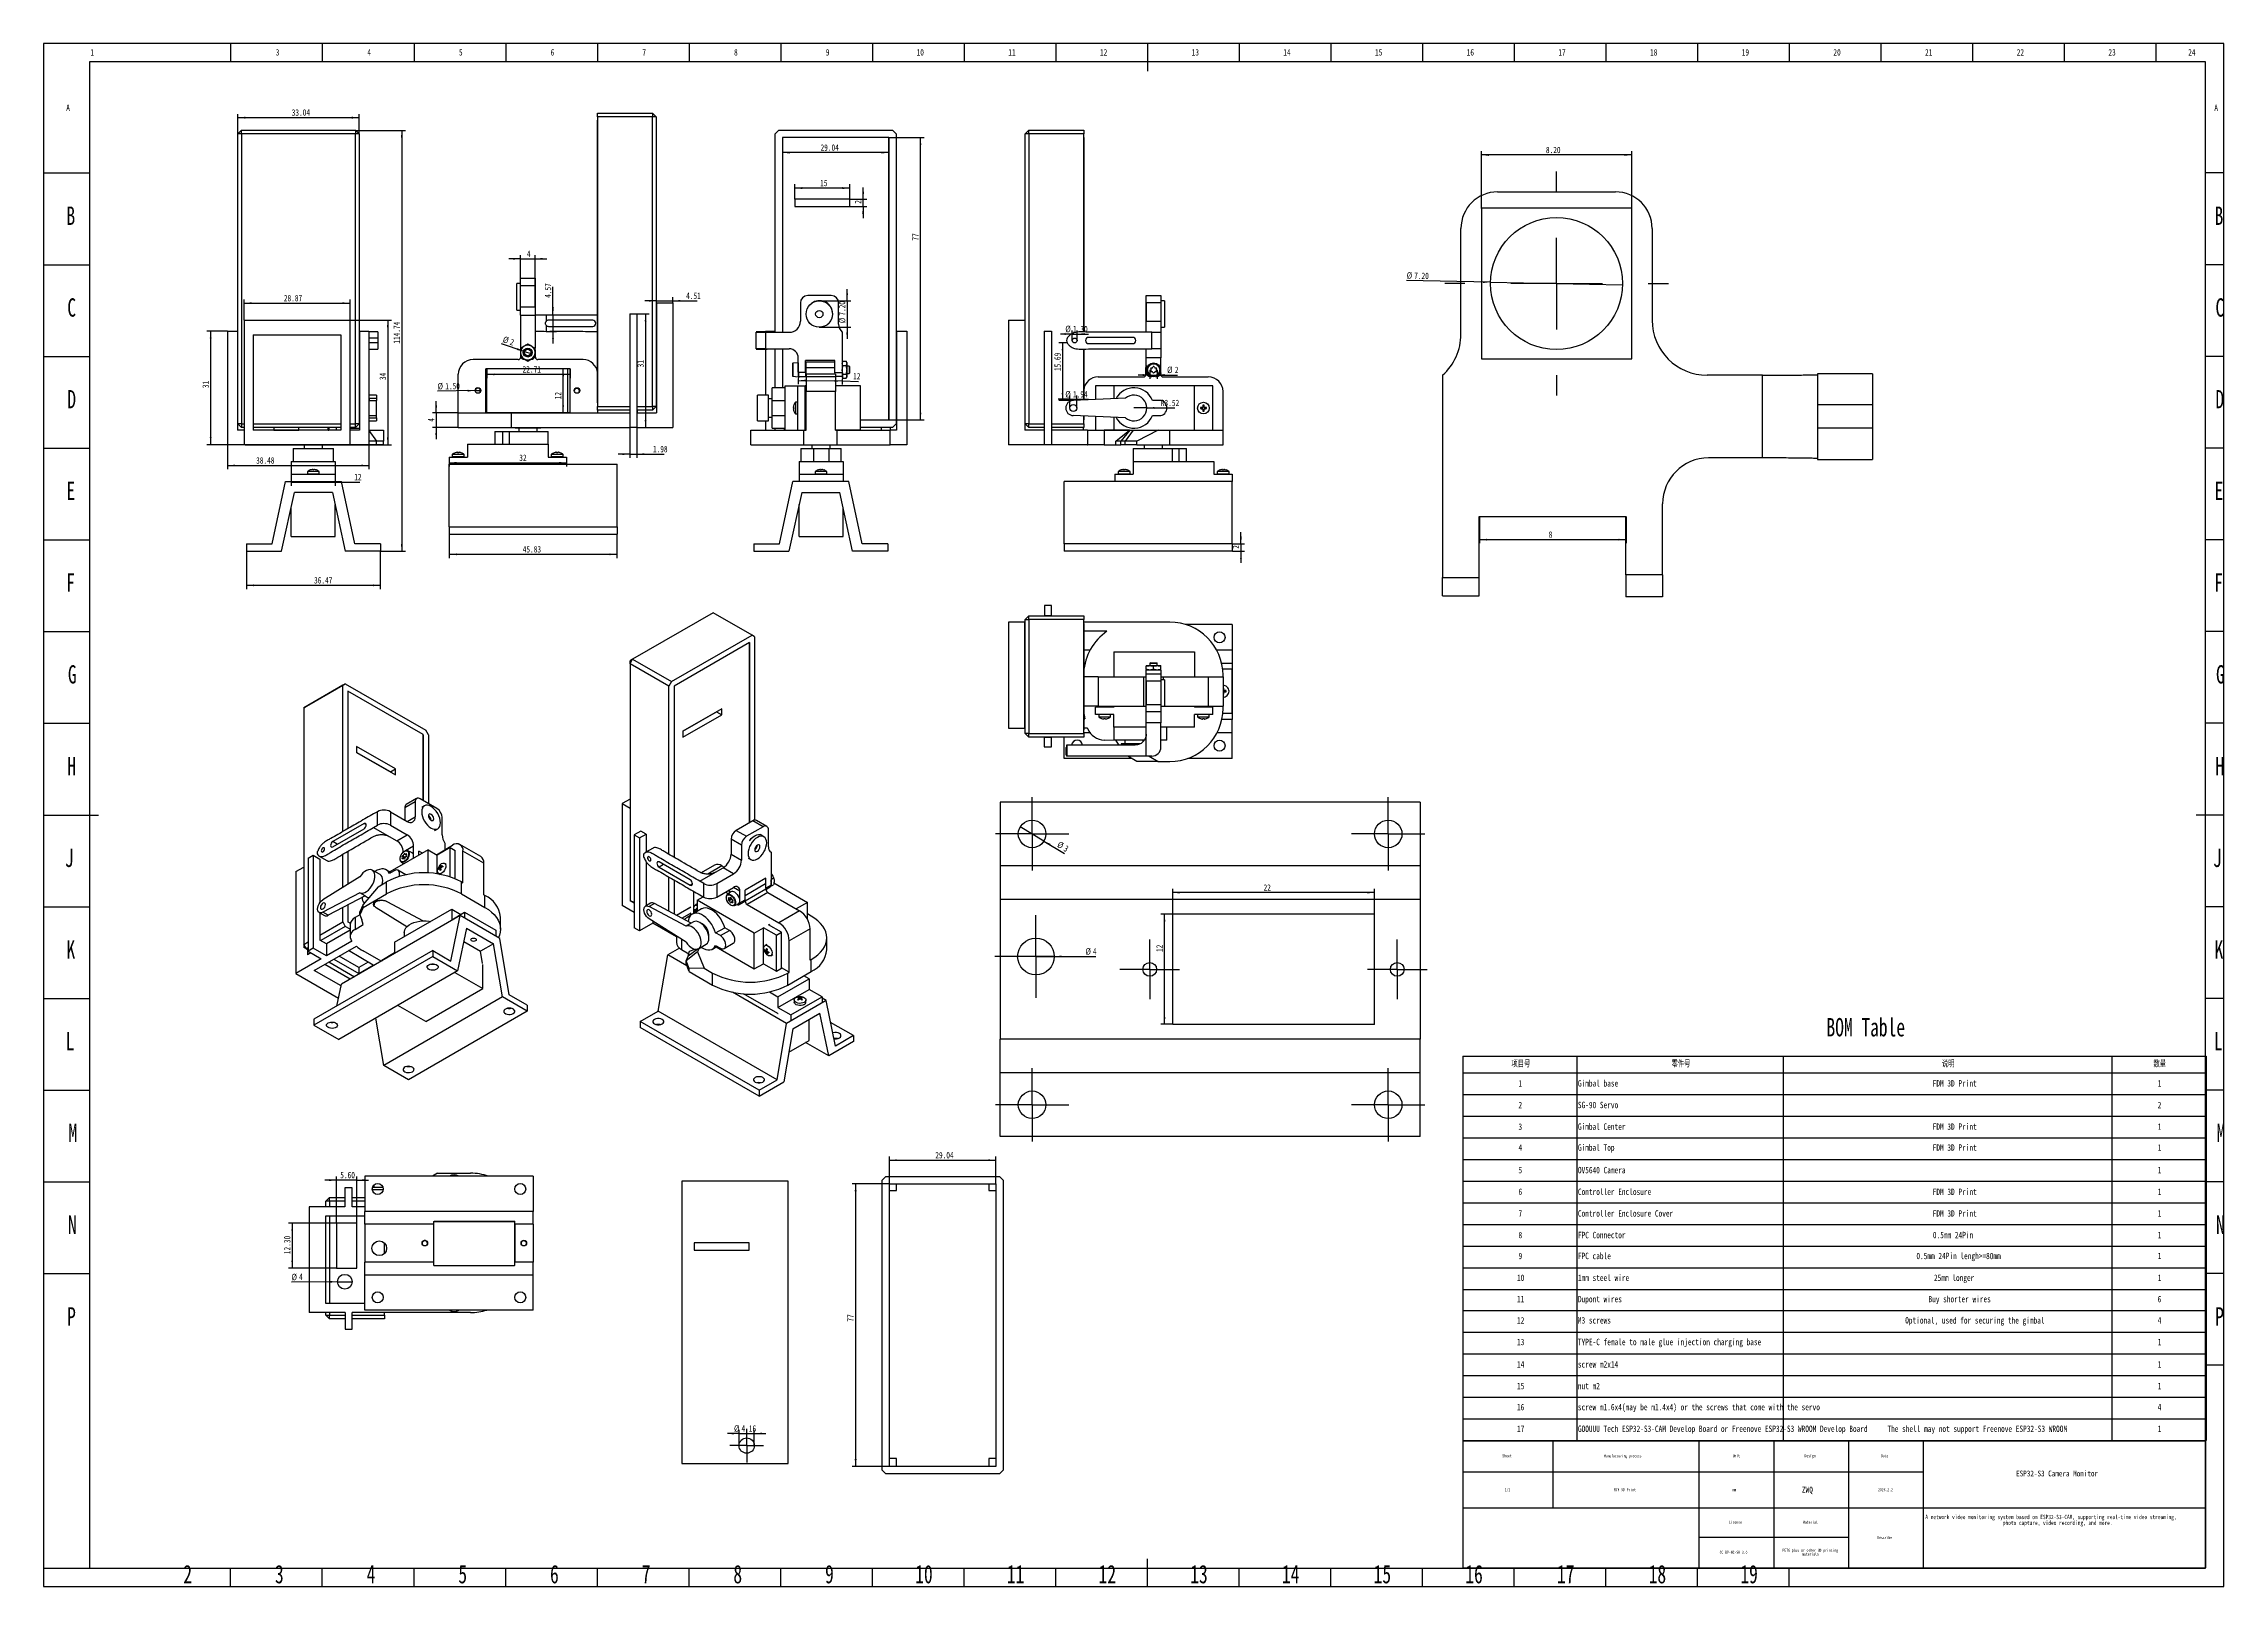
# Model space of a CAD drawing. Header units: millimetres. Extents: x 0 to 1189, y 0 to 841.
import ezdxf

# ---------------------------------------------------------------- set-up
doc = ezdxf.new("R2010")
doc.units = ezdxf.units.MM
doc.layers.add('10', color=7, linetype='Continuous')
doc.layers.add('5', color=7, linetype='Continuous')
doc.styles.add('SLDTEXTSTYLE0', font='TXT', dxfattribs={"width": 0.7})
doc.styles.add('SLDTEXTSTYLE1', font='TXT', dxfattribs={"width": 0.7, "bigfont": 'bigfont'})
doc.styles.add('SLDTEXTSTYLE2', font='TXT', dxfattribs={"width": 0.75})
doc.dimstyles.new('SLDDIMSTYLE0', dxfattribs={"dimtxt": 3.5, "dimasz": 4.08, "dimexe": 0, "dimexo": 0.0625, "dimgap": 0.875, "dimtad": 2, "dimlfac": 0.5, "dimrnd": 1e-09, "dimzin": 4, "dimdsep": 46, "dimtxsty": 'SLDTEXTSTYLE0', "dimsah": 1, "dimcen": 0.09, "dimadec": 0, "dimazin": 1, "dimtfac": 1, "dimtmove": 0, "dimatfit": 0, "dimfxl": 1, "dimfrac": 2, "dimtolj": 1, "dimtzin": 12, "dimarcsym": 0})
doc.dimstyles.new('SLDDIMSTYLE1', dxfattribs={"dimtxt": 3.5, "dimasz": 4.08, "dimexe": 0, "dimexo": 0.0625, "dimgap": 0.875, "dimtad": 2, "dimlfac": 0.5, "dimrnd": 1e-09, "dimzin": 12, "dimdsep": 46, "dimtxsty": 'SLDTEXTSTYLE0', "dimsah": 1, "dimcen": 0.09, "dimadec": 0, "dimazin": 3, "dimtfac": 1, "dimtmove": 0, "dimatfit": 0, "dimfxl": 1, "dimfrac": 2, "dimtolj": 1, "dimtzin": 12, "dimarcsym": 0})
doc.dimstyles.new('SLDDIMSTYLE10', dxfattribs={"dimtxt": 3.5, "dimasz": 4.08, "dimexe": 0, "dimexo": 0.0625, "dimgap": 0.875, "dimtad": 2, "dimlfac": 0.1, "dimrnd": 1e-09, "dimzin": 4, "dimdsep": 46, "dimtxsty": 'SLDTEXTSTYLE0', "dimblk1": 'NONE', "dimsah": 1, "dimcen": 0, "dimadec": 0, "dimazin": 1, "dimtfac": 1, "dimtmove": 0, "dimatfit": 3, "dimldrblk": 'NONE', "dimfxl": 1, "dimfrac": 2, "dimtolj": 1, "dimtzin": 12, "dimarcsym": 0})
doc.dimstyles.new('SLDDIMSTYLE11', dxfattribs={"dimtxt": 3.5, "dimasz": 4.08, "dimexe": 0, "dimexo": 0.0625, "dimgap": 0.875, "dimtad": 2, "dimlfac": 0.1, "dimrnd": 1e-09, "dimzin": 12, "dimdsep": 46, "dimtxsty": 'SLDTEXTSTYLE0', "dimsah": 1, "dimcen": 0.09, "dimadec": 0, "dimazin": 3, "dimtfac": 1, "dimtofl": 0, "dimtmove": 0, "dimatfit": 3, "dimfxl": 1, "dimfrac": 2, "dimtolj": 1, "dimtzin": 12, "dimarcsym": 0})
doc.dimstyles.new('SLDDIMSTYLE2', dxfattribs={"dimtxt": 3.5, "dimasz": 4.08, "dimexe": 0, "dimexo": 0.0625, "dimgap": 0.875, "dimtad": 2, "dimlfac": 0.5, "dimrnd": 1e-09, "dimzin": 12, "dimdsep": 46, "dimtxsty": 'SLDTEXTSTYLE0', "dimsah": 1, "dimcen": 0.09, "dimadec": 0, "dimazin": 3, "dimtfac": 1, "dimtofl": 0, "dimtmove": 0, "dimatfit": 3, "dimfxl": 1, "dimfrac": 2, "dimtolj": 1, "dimtzin": 12, "dimarcsym": 0})
doc.dimstyles.new('SLDDIMSTYLE3', dxfattribs={"dimtxt": 3.5, "dimasz": 4.08, "dimexe": 0, "dimexo": 0.0625, "dimgap": 0.875, "dimtad": 2, "dimlfac": 0.5, "dimrnd": 1e-09, "dimzin": 12, "dimdsep": 46, "dimtxsty": 'SLDTEXTSTYLE0', "dimsah": 1, "dimcen": 0, "dimadec": 0, "dimazin": 3, "dimtfac": 1, "dimtofl": 0, "dimtmove": 0, "dimatfit": 3, "dimfxl": 1, "dimfrac": 2, "dimtolj": 1, "dimtzin": 12, "dimarcsym": 0})
doc.dimstyles.new('SLDDIMSTYLE4', dxfattribs={"dimtxt": 3.5, "dimasz": 4.08, "dimexe": 0, "dimexo": 0.0625, "dimgap": 0.875, "dimtad": 2, "dimlfac": 0.5, "dimrnd": 1e-09, "dimzin": 12, "dimdsep": 46, "dimtxsty": 'SLDTEXTSTYLE0', "dimblk1": 'NONE', "dimsah": 1, "dimcen": 0, "dimadec": 0, "dimazin": 3, "dimtfac": 1, "dimtmove": 0, "dimatfit": 3, "dimldrblk": 'NONE', "dimfxl": 1, "dimfrac": 2, "dimtolj": 1, "dimtzin": 12, "dimarcsym": 0})
doc.dimstyles.new('SLDDIMSTYLE5', dxfattribs={"dimtxt": 3.5, "dimasz": 4.08, "dimexe": 0, "dimexo": 0.0625, "dimgap": 0.875, "dimtad": 2, "dimlfac": 0.5, "dimrnd": 1e-09, "dimzin": 4, "dimdsep": 46, "dimtxsty": 'SLDTEXTSTYLE0', "dimblk1": 'NONE', "dimsah": 1, "dimcen": 0, "dimadec": 0, "dimazin": 1, "dimtfac": 1, "dimtmove": 0, "dimatfit": 3, "dimldrblk": 'NONE', "dimfxl": 1, "dimfrac": 2, "dimtolj": 1, "dimtzin": 12, "dimarcsym": 0})
doc.dimstyles.new('SLDDIMSTYLE6', dxfattribs={"dimtxt": 3.5, "dimasz": 4.08, "dimexe": 0, "dimexo": 0.0625, "dimgap": 0.875, "dimtad": 2, "dimlfac": 0.5, "dimrnd": 1e-09, "dimzin": 4, "dimdsep": 46, "dimtxsty": 'SLDTEXTSTYLE0', "dimsah": 1, "dimcen": 0.09, "dimadec": 0, "dimazin": 1, "dimtfac": 1, "dimtofl": 0, "dimtmove": 0, "dimatfit": 3, "dimfxl": 1, "dimfrac": 2, "dimtolj": 1, "dimtzin": 12, "dimarcsym": 0})
doc.dimstyles.new('SLDDIMSTYLE7', dxfattribs={"dimtxt": 3.5, "dimasz": 4.08, "dimexe": 0, "dimexo": 0.0625, "dimgap": 0.875, "dimtad": 2, "dimlfac": 0.2, "dimrnd": 1e-09, "dimzin": 12, "dimdsep": 46, "dimtxsty": 'SLDTEXTSTYLE0', "dimsah": 1, "dimcen": 0.09, "dimadec": 0, "dimazin": 3, "dimtfac": 1, "dimtofl": 0, "dimtmove": 0, "dimatfit": 3, "dimfxl": 1, "dimfrac": 2, "dimtolj": 1, "dimtzin": 12, "dimarcsym": 0})
doc.dimstyles.new('SLDDIMSTYLE8', dxfattribs={"dimtxt": 3.5, "dimasz": 4.08, "dimexe": 0, "dimexo": 0.0625, "dimgap": 0.875, "dimtad": 2, "dimlfac": 0.2, "dimrnd": 1e-09, "dimzin": 12, "dimdsep": 46, "dimtxsty": 'SLDTEXTSTYLE0', "dimblk1": 'NONE', "dimsah": 1, "dimcen": 0, "dimadec": 0, "dimazin": 3, "dimtfac": 1, "dimtmove": 0, "dimatfit": 3, "dimldrblk": 'NONE', "dimfxl": 1, "dimfrac": 2, "dimtolj": 1, "dimtzin": 12, "dimarcsym": 0})
doc.dimstyles.new('SLDDIMSTYLE9', dxfattribs={"dimtxt": 3.5, "dimasz": 4.08, "dimexe": 0, "dimexo": 0.0625, "dimgap": 0.875, "dimtad": 2, "dimlfac": 0.1, "dimrnd": 1e-09, "dimzin": 4, "dimdsep": 46, "dimtxsty": 'SLDTEXTSTYLE0', "dimsah": 1, "dimcen": 0.09, "dimadec": 0, "dimazin": 1, "dimtfac": 1, "dimtofl": 0, "dimtmove": 0, "dimatfit": 3, "dimfxl": 1, "dimfrac": 2, "dimtolj": 1, "dimtzin": 12, "dimarcsym": 0})

msp = doc.modelspace()

# ---------------------------------------------------------------- texts
at = {"layer": '10', "style": 'SLDTEXTSTYLE0'}
for s, insert, char_height, attachment_point in [('1', (26.544, 838.015), 3.5, 2), ('3', (127.544, 838.015), 3.5, 2), ('4', (177.544, 838.015), 3.5, 2), ('5', (227.544, 838.015), 3.5, 2), ('6', (277.547, 838.015), 3.5, 2), ('7', (327.547, 838.015), 3.5, 2), ('8', (377.547, 838.015), 3.5, 2), ('9', (427.547, 838.015), 3.5, 2), ('10', (478.089, 838.015), 3.5, 2), ('11', (528.089, 838.015), 3.5, 2), ('12', (578.089, 838.015), 3.5, 2), ('13', (628.089, 838.015), 3.5, 2), ('14', (678.089, 838.015), 3.5, 2), ('15', (728.089, 838.015), 3.5, 2), ('16', (778.091, 838.015), 3.5, 2), ('17', (828.091, 838.015), 3.5, 2), ('18', (878.091, 838.015), 3.5, 2), ('19', (928.091, 838.015), 3.5, 2), ('20', (978.089, 838.015), 3.5, 2), ('21', (1028.089, 838.015), 3.5, 2), ('22', (1078.089, 838.015), 3.5, 2), ('23', (1128.089, 838.015), 3.5, 2), ('24', (1171.589, 838.015), 3.5, 2), ('A', (13.32, 807.765), 3.5, 2), ('A', (1184.82, 807.765), 3.5, 2), ('B', (14.844, 752.173), 10, 2), ('B', (1186.344, 752.173), 10, 2), ('C', (15.306, 702.173), 10, 2), ('C', (1186.806, 702.173), 10, 2), ('D', (15.312, 652.173), 10, 2), ('D', (1186.812, 652.173), 10, 2), ('E', (14.837, 602.173), 10, 2), ('E', (1186.337, 602.173), 10, 2), ('F', (14.726, 552.173), 10, 2), ('F', (1186.226, 552.173), 10, 2), ('G', (15.625, 502.173), 10, 2), ('G', (1187.125, 502.173), 10, 2), ('H', (15.312, 452.173), 10, 2), ('H', (1186.812, 452.173), 10, 2), ('J', (13.972, 402.173), 10, 2), ('J', (1185.472, 402.173), 10, 2), ('K', (14.844, 352.173), 10, 2), ('K', (1186.344, 352.173), 10, 2), ('BOM Table', (972.315, 309.818), 10, 1), ('L', (14.444, 302.173), 10, 2), ('L', (1185.944, 302.173), 10, 2), ('M', (15.948, 252.173), 10, 2), ('M', (1187.448, 252.173), 10, 2), ('N', (15.653, 202.173), 10, 2), ('N', (1187.153, 202.173), 10, 2), ('P', (15.198, 152.173), 10, 2), ('P', (1186.698, 152.173), 10, 2), ('2', (78.556, 11.673), 10, 2), ('3', (128.556, 11.673), 10, 2), ('4', (178.556, 11.673), 10, 2), ('5', (228.556, 11.673), 10, 2), ('6', (278.562, 11.673), 10, 2), ('7', (328.562, 11.673), 10, 2), ('8', (378.562, 11.673), 10, 2), ('9', (428.562, 11.673), 10, 2), ('10', (480.111, 11.673), 10, 2), ('11', (530.111, 11.673), 10, 2), ('12', (580.111, 11.673), 10, 2), ('13', (630.111, 11.673), 10, 2), ('14', (680.111, 11.673), 10, 2), ('15', (730.111, 11.673), 10, 2), ('16', (780.118, 11.673), 10, 2), ('17', (830.118, 11.673), 10, 2), ('18', (880.118, 11.673), 10, 2), ('19', (930.118, 11.673), 10, 2)]:
    msp.add_mtext(s, dxfattribs=dict(at, insert=insert, char_height=char_height, attachment_point=attachment_point))

# ---------------------------------------------------------------- blocks, each defined once
blk = doc.blocks.new('SW_TABLEANNOTATION_0')
at = {"layer": '10', "color": 0}
for p, q in [((0, 0), (0, -9.1)), ((0, 0), (62.2, 0)), ((62.2, 0), (62.2, -9.1)), ((62.2, 0), (174.6, 0)), ((174.6, 0), (174.6, -9.1)), ((174.6, 0), (353.9, 0)), ((353.9, 0), (353.9, -9.1)), ((353.9, 0), (405.4, 0)), ((405.4, 0), (405.4, -9.1)), ((0, -9.1), (62.2, -9.1)), ((0, -9.1), (0, -20.9)), ((62.2, -9.1), (174.6, -9.1)), ((62.2, -9.1), (62.2, -20.9)), ((174.6, -9.1), (353.9, -9.1)), ((174.6, -9.1), (174.6, -20.9)), ((353.9, -9.1), (405.4, -9.1)), ((353.9, -9.1), (353.9, -20.9)), ((405.4, -9.1), (405.4, -20.9)), ((0, -20.9), (0, -32.7)), ((0, -20.9), (62.2, -20.9)), ((62.2, -20.9), (62.2, -32.7)), ((62.2, -20.9), (174.6, -20.9)), ((174.6, -20.9), (174.6, -32.7)), ((174.6, -20.9), (353.9, -20.9)), ((353.9, -20.9), (353.9, -32.7)), ((353.9, -20.9), (405.4, -20.9)), ((405.4, -20.9), (405.4, -32.7)), ((0, -32.7), (0, -44.6)), ((0, -32.7), (62.2, -32.7)), ((62.2, -32.7), (62.2, -44.6)), ((62.2, -32.7), (174.6, -32.7)), ((174.6, -32.7), (174.6, -44.6)), ((174.6, -32.7), (353.9, -32.7)), ((353.9, -32.7), (353.9, -44.6)), ((353.9, -32.7), (405.4, -32.7)), ((405.4, -32.7), (405.4, -44.6)), ((0, -44.6), (0, -56.4)), ((0, -44.6), (62.2, -44.6)), ((62.2, -44.6), (62.2, -56.4)), ((62.2, -44.6), (174.6, -44.6)), ((174.6, -44.6), (174.6, -56.4)), ((174.6, -44.6), (353.9, -44.6)), ((353.9, -44.6), (353.9, -56.4)), ((353.9, -44.6), (405.4, -44.6)), ((405.4, -44.6), (405.4, -56.4)), ((0, -56.4), (0, -68.2)), ((0, -56.4), (62.2, -56.4)), ((62.2, -56.4), (62.2, -68.2)), ((62.2, -56.4), (174.6, -56.4)), ((174.6, -56.4), (174.6, -68.2)), ((174.6, -56.4), (353.9, -56.4)), ((353.9, -56.4), (353.9, -68.2)), ((353.9, -56.4), (405.4, -56.4)), ((405.4, -56.4), (405.4, -68.2)), ((0, -68.2), (0, -80)), ((0, -68.2), (62.2, -68.2)), ((62.2, -68.2), (62.2, -80)), ((62.2, -68.2), (174.6, -68.2)), ((174.6, -68.2), (174.6, -80)), ((174.6, -68.2), (353.9, -68.2)), ((353.9, -68.2), (353.9, -80)), ((353.9, -68.2), (405.4, -68.2)), ((405.4, -68.2), (405.4, -80)), ((0, -80), (0, -91.8)), ((0, -80), (62.2, -80)), ((62.2, -80), (62.2, -91.8)), ((62.2, -80), (174.6, -80)), ((174.6, -80), (174.6, -91.8)), ((174.6, -80), (353.9, -80)), ((353.9, -80), (353.9, -91.8)), ((353.9, -80), (405.4, -80)), ((405.4, -80), (405.4, -91.8)), ((0, -91.8), (0, -103.7)), ((0, -91.8), (62.2, -91.8)), ((62.2, -91.8), (62.2, -103.7)), ((62.2, -91.8), (174.6, -91.8)), ((174.6, -91.8), (174.6, -103.7)), ((174.6, -91.8), (353.9, -91.8)), ((353.9, -91.8), (353.9, -103.7)), ((353.9, -91.8), (405.4, -91.8)), ((405.4, -91.8), (405.4, -103.7)), ((0, -103.7), (0, -115.5)), ((0, -103.7), (62.2, -103.7)), ((62.2, -103.7), (62.2, -115.5)), ((62.2, -103.7), (174.6, -103.7)), ((174.6, -103.7), (174.6, -115.5)), ((174.6, -103.7), (353.9, -103.7)), ((353.9, -103.7), (353.9, -115.5)), ((353.9, -103.7), (405.4, -103.7)), ((405.4, -103.7), (405.4, -115.5)), ((0, -115.5), (0, -127.3)), ((0, -115.5), (62.2, -115.5)), ((62.2, -115.5), (62.2, -127.3)), ((62.2, -115.5), (174.6, -115.5)), ((174.6, -115.5), (174.6, -127.3)), ((174.6, -115.5), (353.9, -115.5)), ((353.9, -115.5), (353.9, -127.3)), ((353.9, -115.5), (405.4, -115.5)), ((405.4, -115.5), (405.4, -127.3)), ((0, -127.3), (0, -138.7)), ((0, -127.3), (62.2, -127.3)), ((62.2, -127.3), (62.2, -138.7)), ((62.2, -127.3), (174.6, -127.3)), ((174.6, -127.3), (174.6, -138.7)), ((174.6, -127.3), (353.9, -127.3)), ((353.9, -127.3), (353.9, -138.7)), ((353.9, -127.3), (405.4, -127.3)), ((405.4, -127.3), (405.4, -138.7)), ((0, -138.7), (0, -150.5)), ((0, -138.7), (62.2, -138.7)), ((62.2, -138.7), (62.2, -150.5)), ((62.2, -138.7), (174.6, -138.7)), ((174.6, -138.7), (174.6, -150.5)), ((174.6, -138.7), (353.9, -138.7)), ((353.9, -138.7), (353.9, -150.5)), ((353.9, -138.7), (405.4, -138.7)), ((405.4, -138.7), (405.4, -150.5)), ((0, -150.5), (0, -162.3)), ((0, -150.5), (62.2, -150.5)), ((62.2, -150.5), (62.2, -162.3)), ((62.2, -150.5), (174.6, -150.5)), ((174.6, -150.5), (174.6, -162.3)), ((174.6, -150.5), (353.9, -150.5)), ((353.9, -150.5), (353.9, -162.3)), ((353.9, -150.5), (405.4, -150.5)), ((405.4, -150.5), (405.4, -162.3)), ((0, -162.3), (0, -174.2)), ((0, -162.3), (62.2, -162.3)), ((62.2, -162.3), (62.2, -174.2)), ((62.2, -162.3), (174.6, -162.3)), ((174.6, -162.3), (174.6, -174.2)), ((174.6, -162.3), (353.9, -162.3)), ((353.9, -162.3), (353.9, -174.2)), ((353.9, -162.3), (405.4, -162.3)), ((405.4, -162.3), (405.4, -174.2)), ((0, -174.2), (0, -186)), ((0, -174.2), (62.2, -174.2)), ((62.2, -174.2), (62.2, -186)), ((62.2, -174.2), (174.6, -174.2)), ((174.6, -174.2), (174.6, -186)), ((174.6, -174.2), (353.9, -174.2)), ((353.9, -174.2), (353.9, -186)), ((353.9, -174.2), (405.4, -174.2)), ((405.4, -174.2), (405.4, -186)), ((0, -186), (0, -197.8)), ((0, -186), (62.2, -186)), ((62.2, -186), (62.2, -197.8)), ((62.2, -186), (174.6, -186)), ((174.6, -186), (174.6, -197.8)), ((174.6, -186), (353.9, -186)), ((353.9, -186), (353.9, -197.8)), ((353.9, -186), (405.4, -186)), ((405.4, -186), (405.4, -197.8)), ((0, -197.8), (0, -209.6)), ((0, -197.8), (62.2, -197.8)), ((62.2, -197.8), (62.2, -209.6)), ((62.2, -197.8), (174.6, -197.8)), ((174.6, -197.8), (174.6, -209.6)), ((174.6, -197.8), (353.9, -197.8)), ((353.9, -197.8), (353.9, -209.6)), ((353.9, -197.8), (405.4, -197.8)), ((405.4, -197.8), (405.4, -209.6)), ((0, -209.6), (62.2, -209.6)), ((62.2, -209.6), (174.6, -209.6)), ((174.6, -209.6), (353.9, -209.6)), ((353.9, -209.6), (405.4, -209.6))]:
    blk.add_line(p, q, dxfattribs=at)
at = {"layer": '10', "color": 0, "char_height": 3.5, "attachment_point": 1}
for s, insert, style in [('项目号', (26.5, -2.6), 'SLDTEXTSTYLE1'), ('零件号', (113.8, -2.6), 'SLDTEXTSTYLE1'), ('说明', (261.2, -2.6), 'SLDTEXTSTYLE1'), ('数量', (376.6, -2.6), 'SLDTEXTSTYLE1'), ('1', (30.3, -13.1), 'SLDTEXTSTYLE0'), ('Gimbal base', (62.7, -13.1), 'SLDTEXTSTYLE0'), ('FDM 3D Print', (256.2, -13.1), 'SLDTEXTSTYLE0'), ('1', (378.9, -13.1), 'SLDTEXTSTYLE0'), ('2', (30.3, -24.9), 'SLDTEXTSTYLE0'), ('SG-90 Servo', (62.7, -24.9), 'SLDTEXTSTYLE0'), ('2', (378.9, -24.9), 'SLDTEXTSTYLE0'), ('3', (30.3, -36.7), 'SLDTEXTSTYLE0'), ('Gimbal Center', (62.7, -36.7), 'SLDTEXTSTYLE0'), ('FDM 3D Print', (256.2, -36.7), 'SLDTEXTSTYLE0'), ('1', (378.9, -36.7), 'SLDTEXTSTYLE0'), ('4', (30.3, -48.1), 'SLDTEXTSTYLE0'), ('Gimbal Top', (62.7, -48.1), 'SLDTEXTSTYLE0'), ('FDM 3D Print', (256.2, -48.1), 'SLDTEXTSTYLE0'), ('1', (378.9, -48.1), 'SLDTEXTSTYLE0'), ('5', (30.3, -60.4), 'SLDTEXTSTYLE0'), ('OV5640 Camera', (62.7, -60.4), 'SLDTEXTSTYLE0'), ('1', (378.9, -60.4), 'SLDTEXTSTYLE0'), ('6', (30.3, -72.2), 'SLDTEXTSTYLE0'), ('Controller Enclosure', (62.7, -72.2), 'SLDTEXTSTYLE0'), ('FDM 3D Print', (256.2, -72.2), 'SLDTEXTSTYLE0'), ('1', (378.9, -72.2), 'SLDTEXTSTYLE0'), ('7', (30.3, -84), 'SLDTEXTSTYLE0'), ('Controller Enclosure Cover', (62.7, -84), 'SLDTEXTSTYLE0'), ('FDM 3D Print', (256.2, -84), 'SLDTEXTSTYLE0'), ('1', (378.9, -84), 'SLDTEXTSTYLE0'), ('8', (30.3, -95.8), 'SLDTEXTSTYLE0'), ('FPC Connector', (62.7, -95.8), 'SLDTEXTSTYLE0'), ('0.5mm 24Pin', (256.3, -95.8), 'SLDTEXTSTYLE0'), ('1', (378.9, -95.8), 'SLDTEXTSTYLE0'), ('9', (30.3, -107.2), 'SLDTEXTSTYLE0'), ('1mm steel wire', (62.7, -119.1), 'SLDTEXTSTYLE0'), ('FPC cable', (62.7, -107.2), 'SLDTEXTSTYLE0'), ('0.5mm 24Pin lengh>=80mm', (247.3, -107.2), 'SLDTEXTSTYLE0'), ('25mm longer', (256.9, -119.1), 'SLDTEXTSTYLE0'), ('1', (378.9, -107.2), 'SLDTEXTSTYLE0'), ('10', (29.5, -119.1), 'SLDTEXTSTYLE0'), ('11', (29.5, -130.7), 'SLDTEXTSTYLE0'), ('Dupont wires', (62.7, -130.7), 'SLDTEXTSTYLE0'), ('Buy shorter wires', (253.9, -130.7), 'SLDTEXTSTYLE0'), ('6', (378.9, -130.7), 'SLDTEXTSTYLE0'), ('1', (378.9, -119.1), 'SLDTEXTSTYLE0'), ('12', (29.5, -142.3), 'SLDTEXTSTYLE0'), ('M3 screws', (62.7, -142.3), 'SLDTEXTSTYLE0'), ('Optional, used for securing the gimbal', (241.2, -142.3), 'SLDTEXTSTYLE0'), ('4', (378.9, -142.3), 'SLDTEXTSTYLE0'), ('13', (29.5, -154.1), 'SLDTEXTSTYLE0'), ('TYPE-C female to male glue injection charging base', (62.7, -154.1), 'SLDTEXTSTYLE0'), ('1', (378.9, -154.1), 'SLDTEXTSTYLE0'), ('14', (29.5, -166.3), 'SLDTEXTSTYLE0'), ('screw m2x14', (62.7, -166.3), 'SLDTEXTSTYLE0'), ('1', (378.9, -166.3), 'SLDTEXTSTYLE0'), ('15', (29.5, -178.1), 'SLDTEXTSTYLE0'), ('nut m2', (62.7, -178.1), 'SLDTEXTSTYLE0'), ('1', (378.9, -178.1), 'SLDTEXTSTYLE0'), ('16', (29.5, -189.6), 'SLDTEXTSTYLE0'), ('screw m1.6x4(may be m1.4x4) or the screws that come with the servo', (62.7, -189.6), 'SLDTEXTSTYLE0'), ('4', (378.9, -189.6), 'SLDTEXTSTYLE0'), ('17', (29.5, -201.4), 'SLDTEXTSTYLE0'), ('GOOUUU Tech ESP32-S3-CAM Develop Board or Freenove ESP32-S3 WROOM Develop Board', (62.7, -201.4), 'SLDTEXTSTYLE0'), ('The shell may not support Freenove ESP32-S3 WROOM', (231.5, -201.4), 'SLDTEXTSTYLE0'), ('1', (378.9, -201.4), 'SLDTEXTSTYLE0')]:
    blk.add_mtext(s, dxfattribs=dict(at, insert=insert, style=style))
blk = doc.blocks.new('SW_TABLEANNOTATION_1')
at = {"layer": '10', "color": 0}
for p, q in [((0, 0), (0, -16.9)), ((0, 0), (49.1, 0)), ((49.1, 0), (49.1, -16.9)), ((49.1, 0), (128.7, 0)), ((128.7, 0), (128.7, -16.9)), ((128.7, 0), (169.5, 0)), ((169.5, 0), (169.5, -16.9)), ((169.5, 0), (210.3, 0)), ((210.3, 0), (210.3, -16.9)), ((210.3, 0), (251.1, 0)), ((251.1, 0), (251.1, -16.9)), ((251.1, 0), (405, 0)), ((405, 0), (405, -16.9)), ((0, -16.9), (0, -36.7)), ((0, -16.9), (49.1, -16.9)), ((49.1, -16.9), (49.1, -36.7)), ((49.1, -16.9), (128.7, -16.9)), ((128.7, -16.9), (128.7, -36.7)), ((128.7, -16.9), (169.5, -16.9)), ((169.5, -16.9), (169.5, -36.7)), ((169.5, -16.9), (210.3, -16.9)), ((210.3, -16.9), (210.3, -36.7)), ((210.3, -16.9), (251.1, -16.9)), ((251.1, -16.9), (251.1, -36.7)), ((405, -16.9), (405, -36.7)), ((0, -36.7), (0, -52.6)), ((0, -36.7), (49.1, -36.7)), ((0, -36.7), (49.1, -36.7)), ((49.1, -36.7), (128.7, -36.7)), ((49.1, -36.7), (128.7, -36.7)), ((128.7, -36.7), (128.7, -52.6)), ((128.7, -36.7), (169.5, -36.7)), ((169.5, -36.7), (169.5, -52.6)), ((169.5, -36.7), (210.3, -36.7)), ((210.3, -36.7), (210.3, -52.6)), ((210.3, -36.7), (251.1, -36.7)), ((210.3, -36.7), (251.1, -36.7)), ((251.1, -36.7), (251.1, -52.6)), ((251.1, -36.7), (405, -36.7)), ((251.1, -36.7), (405, -36.7)), ((405, -36.7), (405, -52.6)), ((0, -52.6), (0, -69.4)), ((128.7, -52.6), (128.7, -69.4)), ((128.7, -52.6), (169.5, -52.6)), ((169.5, -52.6), (169.5, -69.4)), ((169.5, -52.6), (210.3, -52.6)), ((210.3, -52.6), (210.3, -69.4)), ((251.1, -52.6), (251.1, -69.4)), ((405, -52.6), (405, -69.4)), ((0, -69.4), (49.1, -69.4)), ((49.1, -69.4), (128.7, -69.4)), ((128.7, -69.4), (169.5, -69.4)), ((169.5, -69.4), (210.3, -69.4)), ((210.3, -69.4), (251.1, -69.4)), ((251.1, -69.4), (405, -69.4))]:
    blk.add_line(p, q, dxfattribs=at)
at = {"layer": '10', "color": 0, "attachment_point": 1, "style": 'SLDTEXTSTYLE2'}
for s, insert, char_height in [('Sheet', (21.5, -7.4), 1.65), ('Manufacturing process', (77, -7.5), 1.587), ('Unit', (147.1, -7.4), 1.65), ('Design', (186.3, -7.4), 1.65), ('Date', (228.1, -7.5), 1.59), ('ESP32-S3 Camera Monitor', (301.7, -16.3), 3.175), ('1/1', (22.8, -25.9), 1.65), ('FDM 3D Print', (82.2, -25.9), 1.652), ('mm', (147, -25.9), 1.65), ('ZWQ', (184.9, -25.1), 3.25), ('2026.2.2', (226.4, -25.9), 1.65), ('License', (145.1, -43.6), 1.65), ('Material', (185.5, -43.6), 1.65), ('A network video monitoring system based on ESP32-S3-CAM, supporting real-time video streaming,', (252.2, -40.4), 2.381), ('photo capture, video recording, and more.', (294.5, -43.6), 2.381), ('PETG plus or other 3D printing', (174.3, -58.9), 1.652), ('Describe', (226, -52), 1.65), ('CC BY-NC-SA 3.0', (140, -60), 1.652), ('materials', (185, -61), 1.65)]:
    blk.add_mtext(s, dxfattribs=dict(at, insert=insert, char_height=char_height))
blk = doc.blocks.new('_D')
at = {"layer": '10'}
for p, q in [((561, 682.7), (554.6, 682.7)), ((561, 679.2), (561, 684.7)), ((561, 682.7), (563.6, 682.7)), ((563.6, 679.2), (563.6, 684.7)), ((563.6, 682.7), (569.9, 682.7))]:
    blk.add_line(p, q, dxfattribs=at)
for points in [[(561, 682.7), (556.9, 683.2), (556.9, 682.2)], [(563.6, 682.7), (567.7, 682.2), (567.7, 683.2)]]:
    blk.add_solid(points, dxfattribs=at)
at = {"layer": '10', "char_height": 3.5, "attachment_point": 1, "style": 'SLDTEXTSTYLE0'}
for s, insert in [('%%c', (557.2, 687.2)), ('1.30', (561.4, 687.2))]:
    blk.add_mtext(s, dxfattribs=dict(at, insert=insert))
blk = doc.blocks.new('_D_1')
at = {"layer": '10'}
for p, q in [((559.6, 647.1), (553.3, 647.1)), ((559.6, 642.4), (559.6, 649.1)), ((559.6, 647.1), (563.5, 647.1)), ((563.5, 642.4), (563.5, 649.1)), ((563.5, 647.1), (569.9, 647.1))]:
    blk.add_line(p, q, dxfattribs=at)
for points in [[(559.6, 647.1), (555.5, 647.6), (555.5, 646.6)], [(563.5, 647.1), (567.6, 646.6), (567.6, 647.6)]]:
    blk.add_solid(points, dxfattribs=at)
at = {"layer": '10', "char_height": 3.5, "attachment_point": 1, "style": 'SLDTEXTSTYLE0'}
for s, insert in [('%%c', (557.2, 651.6)), ('1.94', (561.4, 651.6))]:
    blk.add_mtext(s, dxfattribs=dict(at, insert=insert))
blk = doc.blocks.new('_D_2')
at = {"layer": '10'}
for p, q in [((558.2, 677.9), (553.7, 677.9)), ((555.7, 677.9), (555.7, 646.5)), ((561.6, 646.5), (553.7, 646.5))]:
    blk.add_line(p, q, dxfattribs=at)
for points in [[(555.7, 677.9), (555.2, 673.8), (556.2, 673.8)], [(555.7, 646.5), (556.2, 650.6), (555.2, 650.6)]]:
    blk.add_solid(points, dxfattribs=at)
at = {"layer": '10', "insert": (551.2, 662.5), "char_height": 3.5, "attachment_point": 1, "rotation": 90, "style": 'SLDTEXTSTYLE0'}
blk.add_mtext('15.69', dxfattribs=at)
blk = doc.blocks.new('_D_3')
at = {"layer": '10'}
for q in [(594.6, 642.4), (617, 642.4)]:
    blk.add_line((601.6, 642.4), q, dxfattribs=at)
blk.add_solid([(601.6, 642.4), (605.7, 641.9), (605.7, 642.9)], dxfattribs=at)
at = {"layer": '10', "insert": (609.3, 646.9), "char_height": 3.5, "attachment_point": 1, "style": 'SLDTEXTSTYLE0'}
blk.add_mtext('R3.52', dxfattribs=at)
blk = doc.blocks.new('_D_4')
at = {"layer": '10'}
for p, q in [((653, 568.3), (653, 574.6)), ((648.3, 568.3), (655, 568.3)), ((648.3, 564.3), (655, 564.3)), ((653, 568.3), (653, 564.3)), ((653, 564.3), (653, 557.9))]:
    blk.add_line(p, q, dxfattribs=at)
for points in [[(653, 568.3), (653.5, 572.3), (652.5, 572.3)], [(653, 564.3), (652.5, 560.2), (653.5, 560.2)]]:
    blk.add_solid(points, dxfattribs=at)
at = {"layer": '10', "insert": (648.5, 565.6), "char_height": 3.5, "attachment_point": 1, "rotation": 90, "style": 'SLDTEXTSTYLE0'}
blk.add_mtext('2', dxfattribs=at)
blk = doc.blocks.new('_D_5')
at = {"layer": '10'}
for p, q in [((603.3, 660.3), (597, 660.3)), ((603.3, 663.2), (603.3, 658.3)), ((603.3, 660.3), (607.3, 660.3)), ((607.3, 663.2), (607.3, 658.3)), ((607.3, 660.3), (618.4, 660.3))]:
    blk.add_line(p, q, dxfattribs=at)
for points in [[(603.3, 660.3), (599.3, 660.9), (599.3, 659.8)], [(607.3, 660.3), (611.4, 659.8), (611.4, 660.9)]]:
    blk.add_solid(points, dxfattribs=at)
at = {"layer": '10', "char_height": 3.5, "attachment_point": 1, "style": 'SLDTEXTSTYLE0'}
for s, insert in [('%%c', (612.7, 664.9)), ('2', (616.9, 664.9))]:
    blk.add_mtext(s, dxfattribs=dict(at, insert=insert))
blk = doc.blocks.new('_D_6')
at = {"layer": '10'}
for p, q in [((170.1, 793.7), (197.3, 793.7)), ((195.3, 793.7), (195.3, 564.3)), ((183.6, 564.3), (197.3, 564.3))]:
    blk.add_line(p, q, dxfattribs=at)
for points in [[(195.3, 793.7), (194.8, 789.7), (195.9, 789.7)], [(195.3, 564.3), (195.9, 568.3), (194.8, 568.3)]]:
    blk.add_solid(points, dxfattribs=at)
at = {"layer": '10', "insert": (190.8, 677.4), "char_height": 3.5, "attachment_point": 1, "rotation": 90, "style": 'SLDTEXTSTYLE0'}
blk.add_mtext('114.74', dxfattribs=at)
blk = doc.blocks.new('_D_7')
at = {"layer": '10'}
for p, q in [((106, 791.7), (106, 802.6)), ((172.1, 800.6), (106, 800.6)), ((172.1, 791.7), (172.1, 802.6))]:
    blk.add_line(p, q, dxfattribs=at)
for points in [[(106, 800.6), (110.1, 800.1), (110.1, 801.2)], [(172.1, 800.6), (168, 801.2), (168, 800.1)]]:
    blk.add_solid(points, dxfattribs=at)
at = {"layer": '10', "insert": (135.3, 805.2), "char_height": 3.5, "attachment_point": 1, "style": 'SLDTEXTSTYLE0'}
blk.add_mtext('33.04', dxfattribs=at)
blk = doc.blocks.new('_D_8')
at = {"layer": '10'}
for p, q in [((110.7, 564.3), (110.7, 543.7)), ((183.6, 564.3), (183.6, 543.7)), ((110.7, 545.7), (183.6, 545.7))]:
    blk.add_line(p, q, dxfattribs=at)
for points in [[(110.7, 545.7), (114.8, 545.2), (114.8, 546.2)], [(183.6, 545.7), (179.6, 546.2), (179.6, 545.2)]]:
    blk.add_solid(points, dxfattribs=at)
at = {"layer": '10', "insert": (147.5, 550.2), "char_height": 3.5, "attachment_point": 1, "style": 'SLDTEXTSTYLE0'}
blk.add_mtext('36.47', dxfattribs=at)
blk = doc.blocks.new('_D_9')
at = {"layer": '10'}
for p, q in [((100.3, 622.3), (100.3, 609)), ((177.3, 622.3), (177.3, 609)), ((100.3, 611), (177.3, 611))]:
    blk.add_line(p, q, dxfattribs=at)
for points in [[(100.3, 611), (104.4, 610.5), (104.4, 611.5)], [(177.3, 611), (173.2, 611.5), (173.2, 610.5)]]:
    blk.add_solid(points, dxfattribs=at)
at = {"layer": '10', "insert": (115.9, 615.5), "char_height": 3.5, "attachment_point": 1, "style": 'SLDTEXTSTYLE0'}
blk.add_mtext('38.48', dxfattribs=at)
blk = doc.blocks.new('_D_10')
at = {"layer": '10'}
for p, q in [((167.1, 690.3), (189.7, 690.3)), ((187.7, 690.3), (187.7, 622.3)), ((167.5, 622.3), (189.7, 622.3))]:
    blk.add_line(p, q, dxfattribs=at)
for points in [[(187.7, 690.3), (187.2, 686.3), (188.2, 686.3)], [(187.7, 622.3), (188.2, 626.4), (187.2, 626.4)]]:
    blk.add_solid(points, dxfattribs=at)
at = {"layer": '10', "insert": (183.2, 657.6), "char_height": 3.5, "attachment_point": 1, "rotation": 90, "style": 'SLDTEXTSTYLE0'}
blk.add_mtext('34', dxfattribs=at)
blk = doc.blocks.new('_D_11')
at = {"layer": '10'}
for p, q in [((100.3, 684.3), (89.1, 684.3)), ((91.1, 684.3), (91.1, 622.3)), ((100.3, 622.3), (89.1, 622.3))]:
    blk.add_line(p, q, dxfattribs=at)
for points in [[(91.1, 684.3), (90.6, 680.3), (91.6, 680.3)], [(91.1, 622.3), (91.6, 626.4), (90.6, 626.4)]]:
    blk.add_solid(points, dxfattribs=at)
at = {"layer": '10', "insert": (86.6, 653.2), "char_height": 3.5, "attachment_point": 1, "rotation": 90, "style": 'SLDTEXTSTYLE0'}
blk.add_mtext('31', dxfattribs=at)
blk = doc.blocks.new('_D_12')
at = {"layer": '10'}
for p, q in [((109.3, 690.3), (109.3, 701.5)), ((109.3, 699.5), (167.1, 699.5)), ((167.1, 690.3), (167.1, 701.5))]:
    blk.add_line(p, q, dxfattribs=at)
for points in [[(109.3, 699.5), (113.4, 699), (113.4, 700)], [(167.1, 699.5), (163, 700), (163, 699)]]:
    blk.add_solid(points, dxfattribs=at)
at = {"layer": '10', "insert": (131, 704), "char_height": 3.5, "attachment_point": 1, "style": 'SLDTEXTSTYLE0'}
blk.add_mtext('28.87', dxfattribs=at)
blk = doc.blocks.new('_D_13')
at = {"layer": '10'}
for p, q in [((135, 602.2), (135, 600)), ((135, 602), (159, 602)), ((159, 602.2), (159, 600)), ((159, 602), (172.5, 602))]:
    blk.add_line(p, q, dxfattribs=at)
for points in [[(135, 602), (139.1, 601.5), (139.1, 602.5)], [(159, 602), (154.9, 602.5), (154.9, 601.5)]]:
    blk.add_solid(points, dxfattribs=at)
at = {"layer": '10', "insert": (169.4, 606.5), "char_height": 3.5, "attachment_point": 1, "style": 'SLDTEXTSTYLE0'}
blk.add_mtext('12', dxfattribs=at)
blk = doc.blocks.new('_D_14')
at = {"layer": '10'}
for p, q in [((438.2, 700.8), (438.2, 707.1)), ((423, 700.8), (440.2, 700.8)), ((438.2, 700.8), (438.2, 686.4)), ((423, 686.4), (440.2, 686.4)), ((438.2, 686.4), (438.2, 680))]:
    blk.add_line(p, q, dxfattribs=at)
for points in [[(438.2, 700.8), (438.7, 704.9), (437.7, 704.9)], [(438.2, 686.4), (437.7, 682.3), (438.7, 682.3)]]:
    blk.add_solid(points, dxfattribs=at)
at = {"layer": '10', "char_height": 3.5, "attachment_point": 1, "rotation": 90, "style": 'SLDTEXTSTYLE0'}
for s, insert in [('%%c', (433.7, 688.6)), ('7.20', (433.7, 692.7))]:
    blk.add_mtext(s, dxfattribs=dict(at, insert=insert))
blk = doc.blocks.new('_D_15')
at = {"layer": '10'}
for p, q in [((411.6, 661.9), (411.5, 655.4)), ((411.5, 657.4), (435.5, 657.1)), ((435.6, 661.6), (435.5, 655.1)), ((435.5, 657.1), (444.5, 656.9))]:
    blk.add_line(p, q, dxfattribs=at)
for points in [[(411.5, 657.4), (415.6, 656.8), (415.6, 657.8)], [(435.5, 657.1), (431.4, 657.6), (431.4, 656.6)]]:
    blk.add_solid(points, dxfattribs=at)
at = {"layer": '10', "insert": (441.5, 661.5), "char_height": 3.5, "attachment_point": 1, "rotation": 359.2314, "style": 'SLDTEXTSTYLE0'}
blk.add_mtext('12', dxfattribs=at)
blk = doc.blocks.new('_D_16')
at = {"layer": '10'}
for p, q in [((409.7, 756.3), (409.7, 764.3)), ((439.7, 762.3), (409.7, 762.3)), ((439.7, 756.3), (439.7, 764.3))]:
    blk.add_line(p, q, dxfattribs=at)
for points in [[(409.7, 762.3), (413.8, 761.7), (413.8, 762.8)], [(439.7, 762.3), (435.6, 762.8), (435.6, 761.7)]]:
    blk.add_solid(points, dxfattribs=at)
at = {"layer": '10', "insert": (423.5, 766.8), "char_height": 3.5, "attachment_point": 1, "style": 'SLDTEXTSTYLE0'}
blk.add_mtext('15', dxfattribs=at)
blk = doc.blocks.new('_D_17')
at = {"layer": '10'}
for p, q in [((446.9, 756.3), (446.9, 762.6)), ((439.7, 756.3), (448.9, 756.3)), ((439.7, 752.3), (448.9, 752.3)), ((446.9, 752.3), (446.9, 756.3)), ((446.9, 752.3), (446.9, 745.9))]:
    blk.add_line(p, q, dxfattribs=at)
for points in [[(446.9, 756.3), (447.5, 760.3), (446.4, 760.3)], [(446.9, 752.3), (446.4, 748.2), (447.5, 748.2)]]:
    blk.add_solid(points, dxfattribs=at)
at = {"layer": '10', "insert": (442.4, 753.7), "char_height": 3.5, "attachment_point": 1, "rotation": 90, "style": 'SLDTEXTSTYLE0'}
blk.add_mtext('2', dxfattribs=at)
blk = doc.blocks.new('_D_18')
at = {"layer": '10'}
blk.add_line((461, 781.6), (402.9, 781.6), dxfattribs=at)
for points in [[(402.9, 781.6), (407, 781.1), (407, 782.1)], [(461, 781.6), (456.9, 782.1), (456.9, 781.1)]]:
    blk.add_solid(points, dxfattribs=at)
at = {"layer": '10', "insert": (423.7, 786.1), "char_height": 3.5, "attachment_point": 1, "style": 'SLDTEXTSTYLE0'}
blk.add_mtext('29.04', dxfattribs=at)
blk = doc.blocks.new('_D_19')
at = {"layer": '10'}
for p, q in [((461, 789.9), (480.2, 789.9)), ((478.2, 635.9), (478.2, 789.9)), ((461, 635.9), (480.2, 635.9))]:
    blk.add_line(p, q, dxfattribs=at)
for points in [[(478.2, 789.9), (477.7, 785.8), (478.7, 785.8)], [(478.2, 635.9), (478.7, 639.9), (477.7, 639.9)]]:
    blk.add_solid(points, dxfattribs=at)
at = {"layer": '10', "insert": (473.7, 733.6), "char_height": 3.5, "attachment_point": 1, "rotation": 90, "style": 'SLDTEXTSTYLE0'}
blk.add_mtext('77', dxfattribs=at)
blk = doc.blocks.new('_D_20')
at = {"layer": '10'}
for p, q in [((221.1, 573.7), (221.1, 560.6)), ((312.7, 573.7), (312.7, 560.6)), ((221.1, 562.6), (312.7, 562.6))]:
    blk.add_line(p, q, dxfattribs=at)
for points in [[(221.1, 562.6), (225.2, 562.1), (225.2, 563.1)], [(312.7, 562.6), (308.7, 563.1), (308.7, 562.1)]]:
    blk.add_solid(points, dxfattribs=at)
at = {"layer": '10', "insert": (261.3, 567.1), "char_height": 3.5, "attachment_point": 1, "style": 'SLDTEXTSTYLE0'}
blk.add_mtext('45.83', dxfattribs=at)
blk = doc.blocks.new('_D_21')
at = {"layer": '10'}
for p, q in [((334.2, 699.7), (334.2, 702.8)), ((343.2, 699.7), (343.2, 702.8)), ((334.2, 700.8), (327.8, 700.8)), ((334.2, 700.8), (343.2, 700.8)), ((343.2, 700.8), (356.5, 700.8))]:
    blk.add_line(p, q, dxfattribs=at)
for points in [[(334.2, 700.8), (330.1, 701.3), (330.1, 700.3)], [(343.2, 700.8), (347.3, 700.3), (347.3, 701.3)]]:
    blk.add_solid(points, dxfattribs=at)
at = {"layer": '10', "insert": (350.4, 705.3), "char_height": 3.5, "attachment_point": 1, "style": 'SLDTEXTSTYLE0'}
blk.add_mtext('4.51', dxfattribs=at)
blk = doc.blocks.new('_D_22')
at = {"layer": '10'}
for p, q in [((319.7, 631.7), (319.7, 615.2)), ((323.6, 631.7), (323.6, 615.2)), ((319.7, 617.2), (313.3, 617.2)), ((319.7, 617.2), (323.6, 617.2)), ((323.6, 617.2), (338.5, 617.2))]:
    blk.add_line(p, q, dxfattribs=at)
for points in [[(319.7, 617.2), (315.6, 617.7), (315.6, 616.7)], [(323.6, 617.2), (327.7, 616.7), (327.7, 617.7)]]:
    blk.add_solid(points, dxfattribs=at)
at = {"layer": '10', "insert": (332.3, 621.7), "char_height": 3.5, "attachment_point": 1, "style": 'SLDTEXTSTYLE0'}
blk.add_mtext('1.98', dxfattribs=at)
blk = doc.blocks.new('_D_23')
at = {"layer": '10'}
for q in [(249.8, 677.3), (265.9, 672)]:
    blk.add_line((262.1, 673.2), q, dxfattribs=at)
blk.add_solid([(262.1, 673.2), (258.4, 675), (258.1, 674)], dxfattribs=at)
at = {"layer": '10', "char_height": 3.5, "attachment_point": 1, "rotation": 341.6815, "style": 'SLDTEXTSTYLE0'}
for s, insert in [('%%c', (251.2, 681.6)), ('2', (255.1, 680.3))]:
    blk.add_mtext(s, dxfattribs=dict(at, insert=insert))
blk = doc.blocks.new('_None')
blk = doc.blocks.new('_D_24')
at = {"layer": '10'}
for q in [(214.9, 651.5), (238.4, 652)]:
    blk.add_line((235.4, 651.9), q, dxfattribs=at)
blk.add_solid([(235.4, 651.9), (231.3, 652.3), (231.3, 651.3)], dxfattribs=at)
at = {"layer": '10', "char_height": 3.5, "attachment_point": 1, "rotation": 1.2164, "style": 'SLDTEXTSTYLE0'}
for s, insert in [('%%c', (214.8, 656)), ('1.50', (219, 656))]:
    blk.add_mtext(s, dxfattribs=dict(at, insert=insert))
blk = doc.blocks.new('_D_25')
at = {"layer": '10'}
for p, q in [((241.8, 663.8), (241.8, 658.7)), ((287.2, 660.7), (241.8, 660.7)), ((287.2, 663.7), (287.2, 658.7))]:
    blk.add_line(p, q, dxfattribs=at)
for points in [[(241.8, 660.7), (245.8, 660.2), (245.8, 661.2)], [(287.2, 660.7), (283.1, 661.2), (283.1, 660.2)]]:
    blk.add_solid(points, dxfattribs=at)
at = {"layer": '10', "insert": (261.2, 665.2), "char_height": 3.5, "attachment_point": 1, "rotation": 359.9591, "style": 'SLDTEXTSTYLE0'}
blk.add_mtext('22.71', dxfattribs=at)
blk = doc.blocks.new('_D_26')
at = {"layer": '10'}
for p, q in [((283.3, 639.7), (283.3, 663.7)), ((255.2, 639.7), (285.3, 639.7))]:
    blk.add_line(p, q, dxfattribs=at)
for points in [[(283.3, 663.7), (282.8, 659.7), (283.8, 659.7)], [(283.3, 639.7), (283.8, 643.8), (282.8, 643.8)]]:
    blk.add_solid(points, dxfattribs=at)
at = {"layer": '10', "insert": (278.8, 647.1), "char_height": 3.5, "attachment_point": 1, "rotation": 90, "style": 'SLDTEXTSTYLE0'}
blk.add_mtext('12', dxfattribs=at)
blk = doc.blocks.new('_D_27')
at = {"layer": '10'}
for p, q in [((260, 709.1), (260, 725.7)), ((268, 709.1), (268, 725.7)), ((260, 723.7), (253.7, 723.7)), ((260, 723.7), (268, 723.7)), ((268, 723.7), (274.4, 723.7))]:
    blk.add_line(p, q, dxfattribs=at)
for points in [[(260, 723.7), (256, 724.2), (256, 723.2)], [(268, 723.7), (272.1, 723.2), (272.1, 724.2)]]:
    blk.add_solid(points, dxfattribs=at)
at = {"layer": '10', "insert": (263.6, 728.2), "char_height": 3.5, "attachment_point": 1, "style": 'SLDTEXTSTYLE0'}
blk.add_mtext('4', dxfattribs=at)
blk = doc.blocks.new('_D_28')
at = {"layer": '10'}
for p, q in [((277.8, 693.1), (277.8, 708.5)), ((274, 693.1), (279.8, 693.1)), ((277.8, 693.1), (277.8, 684)), ((274, 684), (279.8, 684)), ((277.8, 684), (277.8, 677.6))]:
    blk.add_line(p, q, dxfattribs=at)
for points in [[(277.8, 693.1), (278.3, 697.2), (277.3, 697.2)], [(277.8, 684), (277.3, 679.9), (278.3, 679.9)]]:
    blk.add_solid(points, dxfattribs=at)
at = {"layer": '10', "insert": (273.3, 702.4), "char_height": 3.5, "attachment_point": 1, "rotation": 90, "style": 'SLDTEXTSTYLE0'}
blk.add_mtext('4.57', dxfattribs=at)
blk = doc.blocks.new('_D_29')
at = {"layer": '10'}
for p, q in [((214.1, 639.7), (214.1, 646.1)), ((226.2, 639.7), (212.1, 639.7)), ((226.2, 631.7), (212.1, 631.7)), ((214.1, 639.7), (214.1, 631.7)), ((214.1, 631.7), (214.1, 625.4))]:
    blk.add_line(p, q, dxfattribs=at)
for points in [[(214.1, 639.7), (214.6, 643.8), (213.6, 643.8)], [(214.1, 631.7), (213.6, 627.7), (214.6, 627.7)]]:
    blk.add_solid(points, dxfattribs=at)
at = {"layer": '10', "insert": (209.6, 634.9), "char_height": 3.5, "attachment_point": 1, "rotation": 90, "style": 'SLDTEXTSTYLE0'}
blk.add_mtext('4', dxfattribs=at)
blk = doc.blocks.new('_D_30')
at = {"layer": '10'}
for p, q in [((323.6, 693.7), (330.3, 693.7)), ((328.3, 693.7), (328.3, 631.7)), ((323.6, 631.7), (330.3, 631.7))]:
    blk.add_line(p, q, dxfattribs=at)
for points in [[(328.3, 693.7), (327.8, 689.7), (328.8, 689.7)], [(328.3, 631.7), (328.8, 635.8), (327.8, 635.8)]]:
    blk.add_solid(points, dxfattribs=at)
at = {"layer": '10', "insert": (323.8, 664.5), "char_height": 3.5, "attachment_point": 1, "rotation": 90, "style": 'SLDTEXTSTYLE0'}
blk.add_mtext('31', dxfattribs=at)
blk = doc.blocks.new('_D_31')
at = {"layer": '10'}
for p, q in [((221.1, 615.6), (221.1, 610.5)), ((221.1, 612.5), (285.1, 612.5)), ((285.1, 615.6), (285.1, 610.5))]:
    blk.add_line(p, q, dxfattribs=at)
for points in [[(221.1, 612.5), (225.2, 612), (225.2, 613)], [(285.1, 612.5), (281, 613), (281, 612)]]:
    blk.add_solid(points, dxfattribs=at)
at = {"layer": '10', "insert": (259.4, 617), "char_height": 3.5, "attachment_point": 1, "style": 'SLDTEXTSTYLE0'}
blk.add_mtext('32', dxfattribs=at)
blk = doc.blocks.new('_D_32')
at = {"layer": '10'}
for q in [(135.2, 165.9), (168.3, 166.1)]:
    blk.add_line((160.3, 166.1), q, dxfattribs=at)
blk.add_solid([(160.3, 166.1), (156.2, 166.5), (156.2, 165.5)], dxfattribs=at)
at = {"layer": '10', "char_height": 3.5, "attachment_point": 1, "rotation": 0.3091, "style": 'SLDTEXTSTYLE0'}
for s, insert in [('%%c', (135.2, 170.4)), ('4', (139.3, 170.5))]:
    blk.add_mtext(s, dxfattribs=dict(at, insert=insert))
blk = doc.blocks.new('_D_33')
at = {"layer": '10'}
for p, q in [((159.7, 198), (133.6, 198)), ((135.6, 198), (135.6, 173.4)), ((159.7, 173.4), (133.6, 173.4))]:
    blk.add_line(p, q, dxfattribs=at)
for points in [[(135.6, 198), (135.1, 193.9), (136.1, 193.9)], [(135.6, 173.4), (136.1, 177.5), (135.1, 177.5)]]:
    blk.add_solid(points, dxfattribs=at)
at = {"layer": '10', "insert": (131.1, 181.1), "char_height": 3.5, "attachment_point": 1, "rotation": 90, "style": 'SLDTEXTSTYLE0'}
blk.add_mtext('12.30', dxfattribs=at)
blk = doc.blocks.new('_D_34')
at = {"layer": '10'}
for p, q in [((159.7, 221.4), (153.3, 221.4)), ((159.7, 198), (159.7, 223.4)), ((170.9, 221.4), (159.7, 221.4)), ((170.9, 198), (170.9, 223.4)), ((170.9, 221.4), (177.2, 221.4))]:
    blk.add_line(p, q, dxfattribs=at)
for points in [[(159.7, 221.4), (155.6, 222), (155.6, 220.9)], [(170.9, 221.4), (175, 220.9), (175, 222)]]:
    blk.add_solid(points, dxfattribs=at)
at = {"layer": '10', "insert": (161.8, 226), "char_height": 3.5, "attachment_point": 1, "style": 'SLDTEXTSTYLE0'}
blk.add_mtext('5.60', dxfattribs=at)
blk = doc.blocks.new('_D_35')
at = {"layer": '10'}
for p, q in [((379.3, 83.3), (372.9, 83.3)), ((379.3, 76.7), (379.3, 85.3)), ((379.3, 83.3), (387.6, 83.3)), ((387.6, 76.7), (387.6, 85.3)), ((387.6, 83.3), (393.9, 83.3))]:
    blk.add_line(p, q, dxfattribs=at)
for points in [[(379.3, 83.3), (375.2, 83.8), (375.2, 82.8)], [(387.6, 83.3), (391.7, 82.8), (391.7, 83.8)]]:
    blk.add_solid(points, dxfattribs=at)
at = {"layer": '10', "char_height": 3.5, "attachment_point": 1, "style": 'SLDTEXTSTYLE0'}
for s, insert in [('%%c', (376.5, 87.8)), ('4.16', (380.6, 87.8))]:
    blk.add_mtext(s, dxfattribs=dict(at, insert=insert))
blk = doc.blocks.new('SW_CENTERMARKSYMBOL_0')
at = {"layer": '10', "color": 0}
for p, q in [((-5, 0), (-9.2, 0)), ((0, 0), (-5, 0)), ((0, 5), (0, 9.2)), ((0, 0), (0, 5)), ((0, 0), (0, -5)), ((0, 0), (5, 0)), ((5, 0), (9.2, 0)), ((0, -5), (0, -9.2))]:
    blk.add_line(p, q, dxfattribs=at)
blk = doc.blocks.new('_D_36')
at = {"layer": '10'}
for p, q in [((461.3, 219.4), (461.3, 234.3)), ((461.3, 232.3), (519.3, 232.3)), ((519.3, 219.4), (519.3, 234.3))]:
    blk.add_line(p, q, dxfattribs=at)
for points in [[(461.3, 232.3), (465.3, 231.8), (465.3, 232.8)], [(519.3, 232.3), (515.3, 232.8), (515.3, 231.8)]]:
    blk.add_solid(points, dxfattribs=at)
at = {"layer": '10', "insert": (486.3, 236.8), "char_height": 3.5, "attachment_point": 1, "style": 'SLDTEXTSTYLE0'}
blk.add_mtext('29.04', dxfattribs=at)
blk = doc.blocks.new('_D_37')
at = {"layer": '10'}
for p, q in [((461.3, 219.4), (440.9, 219.4)), ((442.9, 65.4), (442.9, 219.4)), ((461.3, 65.4), (440.9, 65.4))]:
    blk.add_line(p, q, dxfattribs=at)
for points in [[(442.9, 219.4), (442.3, 215.3), (443.4, 215.3)], [(442.9, 65.4), (443.4, 69.5), (442.3, 69.5)]]:
    blk.add_solid(points, dxfattribs=at)
at = {"layer": '10', "insert": (438.3, 144.3), "char_height": 3.5, "attachment_point": 1, "rotation": 90, "style": 'SLDTEXTSTYLE0'}
blk.add_mtext('77', dxfattribs=at)
blk = doc.blocks.new('_D_38')
at = {"layer": '10'}
for p, q in [((615.8, 366.4), (615.8, 380.2)), ((725.8, 378.2), (615.8, 378.2)), ((725.8, 366.4), (725.8, 380.2))]:
    blk.add_line(p, q, dxfattribs=at)
for points in [[(615.8, 378.2), (619.8, 377.7), (619.8, 378.7)], [(725.8, 378.2), (721.7, 378.7), (721.7, 377.7)]]:
    blk.add_solid(points, dxfattribs=at)
at = {"layer": '10', "insert": (665.3, 382.7), "char_height": 3.5, "attachment_point": 1, "style": 'SLDTEXTSTYLE0'}
blk.add_mtext('22', dxfattribs=at)
blk = doc.blocks.new('_D_39')
at = {"layer": '10'}
for p, q in [((615.8, 366.4), (609.3, 366.4)), ((611.3, 306.4), (611.3, 366.4)), ((615.8, 306.4), (609.3, 306.4))]:
    blk.add_line(p, q, dxfattribs=at)
for points in [[(611.3, 366.4), (610.8, 362.3), (611.8, 362.3)], [(611.3, 306.4), (611.8, 310.4), (610.8, 310.4)]]:
    blk.add_solid(points, dxfattribs=at)
at = {"layer": '10', "insert": (606.8, 345.8), "char_height": 3.5, "attachment_point": 1, "rotation": 90, "style": 'SLDTEXTSTYLE0'}
blk.add_mtext('12', dxfattribs=at)
blk = doc.blocks.new('_D_40')
at = {"layer": '10'}
for q in [(531.2, 343.4), (573.8, 343.4)]:
    blk.add_line((551.2, 343.4), q, dxfattribs=at)
blk.add_solid([(551.2, 343.4), (555.3, 342.9), (555.3, 343.9)], dxfattribs=at)
at = {"layer": '10', "char_height": 3.5, "attachment_point": 1, "rotation": 0.0037, "style": 'SLDTEXTSTYLE0'}
for s, insert in [('%%c', (568.2, 347.9)), ('4', (572.3, 347.9))]:
    blk.add_mtext(s, dxfattribs=dict(at, insert=insert))
blk = doc.blocks.new('_D_41')
at = {"layer": '10'}
for q in [(532.6, 414), (556.7, 399.6)]:
    blk.add_line((545.5, 406.3), q, dxfattribs=at)
blk.add_solid([(545.5, 406.3), (548.7, 403.8), (549.3, 404.7)], dxfattribs=at)
at = {"layer": '10', "char_height": 3.5, "attachment_point": 1, "rotation": 329.0336, "style": 'SLDTEXTSTYLE0'}
for s, insert in [('%%c', (554.2, 406.4)), ('3', (557.7, 404.2))]:
    blk.add_mtext(s, dxfattribs=dict(at, insert=insert))
blk = doc.blocks.new('SW_CENTERMARKSYMBOL_1')
at = {"layer": '10', "color": 0}
for p, q in [((0, 12.5), (0, 16.25)), ((0, 0), (0, 12.5)), ((-12.5, 0), (-16.25, 0)), ((0, 0), (-12.5, 0)), ((0, 0), (0, -12.5)), ((0, 0), (12.5, 0)), ((12.5, 0), (16.25, 0)), ((0, -12.5), (0, -16.25))]:
    blk.add_line(p, q, dxfattribs=at)
blk = doc.blocks.new('SW_CENTERMARKSYMBOL_2')
at = {"layer": '10', "color": 0}
for p, q in [((0, 12.5), (0, 16.25)), ((0, 0), (0, 12.5)), ((-12.5, 0), (-16.25, 0)), ((0, 0), (-12.5, 0)), ((0, 0), (0, -12.5)), ((0, 0), (12.5, 0)), ((12.5, 0), (16.25, 0)), ((0, -12.5), (0, -16.25))]:
    blk.add_line(p, q, dxfattribs=at)
blk = doc.blocks.new('SW_CENTERMARKSYMBOL_3')
at = {"layer": '10', "color": 0}
for p, q in [((0, 12.5), (0, 22.5)), ((0, 0), (0, 12.5)), ((-12.5, 0), (-22.5, 0)), ((0, 0), (-12.5, 0)), ((0, 0), (0, -12.5)), ((0, 0), (12.5, 0)), ((12.5, 0), (22.5, 0)), ((0, -12.5), (0, -22.5))]:
    blk.add_line(p, q, dxfattribs=at)
blk = doc.blocks.new('SW_CENTERMARKSYMBOL_4')
at = {"layer": '10', "color": 0}
for p, q in [((0, 12.5), (0, 20)), ((0, 0), (0, 12.5)), ((-12.5, 0), (-20, 0)), ((0, 0), (-12.5, 0)), ((0, 0), (0, -12.5)), ((0, 0), (12.5, 0)), ((12.5, 0), (20, 0)), ((0, -12.5), (0, -20))]:
    blk.add_line(p, q, dxfattribs=at)
blk = doc.blocks.new('SW_CENTERMARKSYMBOL_5')
at = {"layer": '10', "color": 0}
for p, q in [((0, 12.5), (0, 20)), ((0, 0), (0, 12.5)), ((-12.5, 0), (-20, 0)), ((0, 0), (-12.5, 0)), ((0, 0), (0, -12.5)), ((0, 0), (12.5, 0)), ((12.5, 0), (20, 0)), ((0, -12.5), (0, -20))]:
    blk.add_line(p, q, dxfattribs=at)
blk = doc.blocks.new('SW_CENTERMARKSYMBOL_6')
at = {"layer": '10', "color": 0}
for p, q in [((0, 12.5), (0, 20)), ((0, 0), (0, 12.5)), ((-12.5, 0), (-20, 0)), ((0, 0), (-12.5, 0)), ((0, 0), (0, -12.5)), ((0, 0), (12.5, 0)), ((12.5, 0), (20, 0)), ((0, -12.5), (0, -20))]:
    blk.add_line(p, q, dxfattribs=at)
blk = doc.blocks.new('SW_CENTERMARKSYMBOL_7')
at = {"layer": '10', "color": 0}
for p, q in [((0, 12.5), (0, 20)), ((0, 0), (0, 12.5)), ((-12.5, 0), (-20, 0)), ((0, 0), (-12.5, 0)), ((0, 0), (0, -12.5)), ((0, 0), (12.5, 0)), ((12.5, 0), (20, 0)), ((0, -12.5), (0, -20))]:
    blk.add_line(p, q, dxfattribs=at)
blk = doc.blocks.new('_D_42')
at = {"layer": '10'}
for p, q in [((784.1, 751.2), (784.1, 782.3)), ((866.1, 780.3), (784.1, 780.3)), ((866.1, 751.2), (866.1, 782.3))]:
    blk.add_line(p, q, dxfattribs=at)
for points in [[(784.1, 780.3), (788.2, 779.8), (788.2, 780.8)], [(866.1, 780.3), (862, 780.8), (862, 779.8)]]:
    blk.add_solid(points, dxfattribs=at)
at = {"layer": '10', "insert": (819.3, 784.8), "char_height": 3.5, "attachment_point": 1, "style": 'SLDTEXTSTYLE0'}
blk.add_mtext('8.20', dxfattribs=at)
blk = doc.blocks.new('_D_43')
at = {"layer": '10'}
for q in [(743.3, 711.9), (861.1, 709.5)]:
    blk.add_line((789.1, 711), q, dxfattribs=at)
blk.add_solid([(789.1, 711), (785, 711.5), (785, 710.5)], dxfattribs=at)
at = {"layer": '10', "char_height": 3.5, "attachment_point": 1, "rotation": 358.8319, "style": 'SLDTEXTSTYLE0'}
for s, insert in [('%%c', (743.4, 716.4)), ('7.20', (747.5, 716.3))]:
    blk.add_mtext(s, dxfattribs=dict(at, insert=insert))
blk = doc.blocks.new('_D_44')
at = {"layer": '10'}
for p, q in [((783, 583.2), (783, 568.6)), ((863, 583.2), (863, 568.6)), ((783, 570.6), (863, 570.6))]:
    blk.add_line(p, q, dxfattribs=at)
for points in [[(783, 570.6), (787, 570.1), (787, 571.1)], [(863, 570.6), (858.9, 571.1), (858.9, 570.1)]]:
    blk.add_solid(points, dxfattribs=at)
at = {"layer": '10', "insert": (820.8, 575.1), "char_height": 3.5, "attachment_point": 1, "style": 'SLDTEXTSTYLE0'}
blk.add_mtext('8', dxfattribs=at)
blk = doc.blocks.new('SW_CENTERMARKSYMBOL_8')
at = {"layer": '10', "color": 0}
for p, q in [((0, 50), (0, 61)), ((0, 0), (0, 25)), ((-50, 0), (-61, 0)), ((0, 0), (-25, 0)), ((0, 0), (0, -25)), ((0, 0), (25, 0)), ((50, 0), (61, 0)), ((0, -50), (0, -61))]:
    blk.add_line(p, q, dxfattribs=at)

# ---------------------------------------------------------------- dimensions: what is measured, and where the dimension line sits
at = {"layer": '10'}
for base, p1, p2, dimstyle, picture, middle in [((106, 800.644), (172.08, 791.745), (106, 791.745), 'SLDDIMSTYLE2', '_D_7', (139.18, 800.644)), ((402.897, 781.626), (460.977, 789.863), (402.897, 789.863), 'SLDDIMSTYLE2', '_D_18', (427.572, 781.626)), ((784.101, 780.266), (866.101, 751.219), (784.101, 751.219), 'SLDDIMSTYLE9', '_D_42', (822.374, 780.266)), ((409.704, 762.255), (439.704, 756.263), (409.704, 756.263), 'SLDDIMSTYLE2', '_D_16', (424.989, 762.255)), ((268.036, 723.727), (260.036, 709.057), (268.036, 709.057), 'SLDDIMSTYLE1', '_D_27', (264.342, 723.727)), ((167.078, 699.538), (109.345, 690.338), (167.078, 690.338), 'SLDDIMSTYLE2', '_D_12', (134.798, 699.538)), ((343.192, 700.793), (334.172, 699.736), (343.192, 699.736), 'SLDDIMSTYLE1', '_D_21', (353.45, 700.793)), ((323.607, 617.224), (319.653, 631.736), (323.607, 631.736), 'SLDDIMSTYLE1', '_D_22', (335.406, 617.224)), ((177.308, 611.038), (100.345, 622.338), (177.308, 622.338), 'SLDDIMSTYLE2', '_D_9', (119.742, 611.038)), ((285.12, 612.522), (221.12, 615.637), (285.12, 615.637), 'SLDDIMSTYLE2', '_D_31', (260.913, 612.522)), ((159.015, 602.023), (135.015, 602.239), (159.015, 602.239), 'SLDDIMSTYLE2', '_D_13', (170.955, 602.023)), ((862.959, 570.57), (782.959, 583.213), (862.959, 583.213), 'SLDDIMSTYLE11', '_D_44', (821.591, 570.57)), ((312.7423, 562.5642), (221.0917, 573.6642), (312.7423, 573.6642), 'SLDDIMSTYLE2', '_D_20', (265.1624, 562.5642)), ((183.645, 545.672), (110.71, 564.266), (183.645, 564.266), 'SLDDIMSTYLE2', '_D_8', (151.323, 545.672)), ((615.753, 378.174), (725.753, 366.363), (615.753, 366.363), 'SLDDIMSTYLE7', '_D_38', (666.815, 378.174)), ((519.34, 232.335), (461.26, 219.408), (519.34, 219.408), 'SLDDIMSTYLE2', '_D_36', (490.146, 232.335)), ((159.693, 221.446), (170.893, 197.989), (159.693, 197.989), 'SLDDIMSTYLE0', '_D_34', (164.883, 221.446))]:
    dim = msp.add_linear_dim(base=base, p1=p1, p2=p2, dimstyle=dimstyle, dxfattribs=at)
    dim.commit()
    dim.dimension.update_dxf_attribs({"geometry": picture, "text_midpoint": middle, "dimtype": 160})
for base, p1, p2, angle, dimstyle, picture, middle in [((195.345, 564.266), (170.08, 793.745), (183.645, 564.266), 90, 'SLDDIMSTYLE2', '_D_6', (195.345, 682.022)), ((478.194, 789.863), (460.977, 635.863), (460.977, 789.863), 90, 'SLDDIMSTYLE2', '_D_19', (478.194, 735.136)), ((446.943, 756.263), (439.704, 752.263), (439.704, 756.263), 90, 'SLDDIMSTYLE1', '_D_17', (446.943, 754.507)), ((277.778, 683.981), (274.036, 693.122), (274.036, 683.981), 90, 'SLDDIMSTYLE1', '_D_28', (277.778, 705.427)), ((187.678, 622.338), (167.078, 690.338), (167.492, 622.338), 90, 'SLDDIMSTYLE2', '_D_10', (187.678, 659.144)), ((328.277, 631.736), (323.607, 693.736), (323.607, 631.736), 90, 'SLDDIMSTYLE2', '_D_30', (328.277, 666.047)), ((91.099, 622.338), (100.345, 684.338), (100.345, 622.338), 90, 'SLDDIMSTYLE2', '_D_11', (91.099, 654.737)), ((555.669, 646.502), (558.231, 677.883), (561.568, 646.502), 90, 'SLDDIMSTYLE2', '_D_2', (555.669, 666.348)), ((241.758, 660.736), (287.172, 663.736), (241.76, 663.769), 359.95907, 'SLDDIMSTYLE2', '_D_25', (265.037, 660.719)), ((283.337, 663.736), (255.172, 639.736), (287.172, 663.736), 90, 'SLDDIMSTYLE2', '_D_26', (283.337, 648.673)), ((435.504, 657.062), (411.565, 661.915), (435.565, 661.593), 359.23141, 'SLDDIMSTYLE2', '_D_15', (442.93, 656.962)), ((214.075, 631.736), (226.172, 639.736), (226.172, 631.736), 90, 'SLDDIMSTYLE1', '_D_29', (214.075, 635.701)), ((653.035, 564.266), (648.276, 568.266), (648.276, 564.266), 90, 'SLDDIMSTYLE1', '_D_4', (653.035, 566.415)), ((611.302, 366.363), (615.753, 306.363), (615.753, 366.363), 90, 'SLDDIMSTYLE7', '_D_39', (611.302, 347.359)), ((442.85, 219.408), (461.26, 65.408), (461.26, 219.408), 90, 'SLDDIMSTYLE2', '_D_37', (442.85, 145.826)), ((135.623, 173.389), (159.693, 197.989), (159.693, 173.389), 90, 'SLDDIMSTYLE6', '_D_33', (135.623, 184.986))]:
    dim = msp.add_linear_dim(base=base, p1=p1, p2=p2, angle=angle, dimstyle=dimstyle, dxfattribs=at)
    dim.commit()
    dim.dimension.update_dxf_attribs({"geometry": picture, "text_midpoint": middle, "dimtype": 160})
for p1, p2, dimstyle, picture, middle in [((861.093, 709.485), (789.108, 710.953), 'SLDDIMSTYLE10', '_D_43', (748.412, 711.783)), ((265.935, 671.985), (262.137, 673.242), 'SLDDIMSTYLE4', '_D_23', (252.274, 676.508)), ((238.362, 651.956), (235.363, 651.893), 'SLDDIMSTYLE5', '_D_24', (219.922, 651.565)), ((532.641, 414.034), (545.503, 406.316), 'SLDDIMSTYLE8', '_D_41', (554.378, 400.991)), ((531.194, 343.358), (551.194, 343.359), 'SLDDIMSTYLE8', '_D_40', (571.079, 343.361)), ((168.275, 166.107), (160.275, 166.064), 'SLDDIMSTYLE4', '_D_32', (137.945, 165.944))]:
    dim = msp.add_diameter_dim_2p(p1=p1, p2=p2, dimstyle=dimstyle, dxfattribs=at)
    dim.commit()
    dim.dimension.update_dxf_attribs({"geometry": picture, "text_midpoint": middle, "dimtype": 163})
dim = msp.add_linear_dim(base=(438.227, 686.386), p1=(423.036, 700.786), p2=(423.036, 686.386), angle=90, text='%%c<>', dimstyle='SLDDIMSTYLE0', dxfattribs=at)
dim.commit()
dim.dimension.update_dxf_attribs({"geometry": '_D_14', "text_midpoint": (438.227, 693.758), "dimtype": 160})
for base, p1, p2, dimstyle, picture, middle in [((563.576, 682.681), (560.976, 679.153), (563.576, 679.153), 'SLDDIMSTYLE0', '_D', (562.367, 682.681)), ((607.332, 660.344), (603.332, 663.215), (607.332, 663.215), 'SLDDIMSTYLE1', '_D_5', (615.566, 660.344)), ((563.508, 647.079), (559.628, 642.371), (563.508, 642.371), 'SLDDIMSTYLE1', '_D_1', (562.367, 647.079)), ((387.584, 83.279), (379.272, 76.73), (387.584, 76.73), 'SLDDIMSTYLE1', '_D_35', (381.612, 83.279))]:
    dim = msp.add_linear_dim(base=base, p1=p1, p2=p2, text='%%c<>', dimstyle=dimstyle, dxfattribs=at)
    dim.commit()
    dim.dimension.update_dxf_attribs({"geometry": picture, "text_midpoint": middle, "dimtype": 160})
dim = msp.add_radius_dim(center=(594.608, 642.371), mpoint=(601.648, 642.371), dimstyle='SLDDIMSTYLE3', dxfattribs=at)
dim.commit()
dim.dimension.update_dxf_attribs({"geometry": '_D_3', "text_midpoint": (613.299, 642.371), "dimtype": 164})

# ---------------------------------------------------------------- linework, layer by layer
at = {"color": 7, "linetype": 'Continuous', "lineweight": 25}
for p, q in [((302.141, 799.261), (302.128, 799.261)), ((302.128, 645.261), (302.128, 799.261)), ((302.141, 803.143), (332.141, 803.143)), ((302.141, 801.143), (302.141, 803.143)), ((332.141, 801.143), (302.141, 801.143)), ((302.141, 801.143), (302.141, 643.143)), ((332.141, 803.143), (332.141, 801.143)), ((334.141, 801.143), (332.141, 803.143)), ((334.141, 801.143), (332.141, 801.143)), ((332.141, 643.143), (332.141, 801.143)), ((334.141, 801.143), (334.141, 643.143)), ((108, 793.745), (106, 791.745)), ((108, 791.745), (106, 791.745)), ((106, 633.745), (106, 791.745)), ((108, 791.745), (108, 793.745)), ((108, 793.745), (170.08, 793.745)), ((170.08, 791.745), (108, 791.745)), ((108, 791.745), (108, 633.745)), ((170.08, 793.745), (170.08, 791.745)), ((172.08, 791.745), (170.08, 793.745)), ((170.08, 633.745), (170.08, 791.745)), ((172.08, 791.745), (170.08, 791.745)), ((172.08, 791.745), (172.08, 633.745)), ((400.95, 793.745), (398.95, 791.745)), ((398.95, 683.664), (398.95, 791.745)), ((400.95, 793.745), (463.03, 793.745)), ((460.977, 789.863), (402.897, 789.863)), ((402.897, 789.863), (402.897, 683.659)), ((460.977, 635.863), (460.977, 789.863)), ((460.977, 789.745), (461.03, 789.745)), ((460.977, 786.172), (461.03, 786.172)), ((461.03, 789.745), (461.03, 635.745)), ((465.03, 791.745), (463.03, 793.745)), ((465.03, 791.745), (465.03, 633.745)), ((537.226, 793.745), (535.226, 791.745)), ((535.226, 633.745), (535.226, 791.745)), ((537.226, 791.745), (535.226, 791.745)), ((537.226, 791.745), (537.226, 793.745)), ((537.226, 793.745), (567.226, 793.745)), ((537.226, 791.745), (537.226, 633.745)), ((567.226, 791.745), (537.226, 791.745)), ((567.226, 793.745), (567.226, 791.745)), ((567.226, 683.809), (567.226, 791.745)), ((567.226, 789.863), (567.24, 789.863)), ((567.24, 789.863), (567.24, 683.809)), ((439.704, 756.263), (409.704, 756.263)), ((409.704, 756.263), (409.704, 752.263)), ((409.704, 752.263), (439.704, 752.263)), ((439.704, 752.263), (439.704, 756.263)), ((784.101, 751.219), (784.101, 669.219)), ((866.101, 751.219), (784.101, 751.219)), ((792.959, 760.219), (857.243, 760.219)), ((866.101, 669.219), (866.101, 751.219)), ((772.959, 682.58), (772.959, 740.219)), ((877.243, 740.219), (877.243, 690.219)), ((260.036, 710.184), (258.038, 710.184)), ((258.038, 702.984), (258.038, 710.184)), ((258.038, 695.784), (258.038, 702.984)), ((260.036, 713.057), (268.036, 713.057)), ((260.036, 709.057), (260.036, 713.057)), ((268.036, 709.057), (260.036, 709.057)), ((260.036, 697.529), (260.036, 709.057)), ((268.036, 713.057), (268.036, 709.057)), ((268.038, 711.184), (268.036, 711.184)), ((268.036, 697.529), (268.036, 709.057)), ((268.038, 711.184), (268.038, 694.784)), ((429.565, 703.659), (416.708, 703.659)), ((601.329, 685.386), (601.329, 701.786)), ((601.329, 701.786), (601.332, 701.786)), ((601.332, 703.659), (609.332, 703.659)), ((601.332, 699.659), (601.332, 703.659)), ((609.332, 703.659), (609.332, 699.659)), ((109.345, 690.338), (167.078, 690.338)), ((109.345, 690.338), (109.345, 622.338)), ((167.078, 690.338), (167.078, 622.338)), ((258.038, 695.784), (260.036, 695.784)), ((260.036, 693.057), (260.036, 697.529)), ((260.036, 697.529), (268.036, 697.529)), ((260.036, 693.057), (268.036, 693.057)), ((260.036, 693.057), (260.036, 670.992)), ((268.036, 697.529), (268.036, 693.057)), ((268.038, 694.784), (268.036, 694.784)), ((268.036, 693.057), (268.036, 674.912)), ((274.036, 693.122), (274.036, 689.568)), ((299.455, 690.252), (275.399, 690.252)), ((319.653, 693.736), (319.653, 631.736)), ((319.653, 693.736), (323.607, 693.736)), ((323.607, 693.736), (323.607, 631.736)), ((334.172, 699.736), (334.172, 639.736)), ((334.172, 699.736), (343.192, 699.736)), ((343.192, 699.736), (343.192, 631.736)), ((412.708, 699.659), (412.708, 689.659)), ((433.565, 688.131), (433.565, 699.659)), ((526.175, 690.338), (526.175, 622.338)), ((526.175, 690.338), (535.196, 690.338)), ((535.196, 690.338), (535.196, 630.338)), ((609.332, 699.659), (601.332, 699.659)), ((601.332, 699.659), (601.332, 689.659)), ((611.329, 700.786), (609.332, 700.786)), ((609.332, 699.659), (609.332, 689.659)), ((611.329, 700.786), (611.329, 686.386)), ((100.345, 684.338), (100.345, 622.338)), ((100.345, 684.338), (105.807, 684.338)), ((105.807, 684.338), (105.807, 630.338)), ((114.345, 682.338), (162.078, 682.338)), ((114.345, 682.338), (114.345, 630.338)), ((162.078, 682.338), (162.078, 630.338)), ((172.08, 683.664), (172.193, 683.664)), ((172.193, 684.338), (172.193, 630.338)), ((172.193, 684.338), (177.308, 684.338)), ((177.308, 684.338), (177.308, 622.338)), ((182.36, 683.828), (177.308, 683.828)), ((182.36, 680.424), (177.308, 680.424)), ((182.36, 680.424), (182.36, 677.883)), ((274.036, 687.535), (274.036, 683.981)), ((275.399, 686.851), (299.455, 686.851)), ((394.67, 683.828), (388.67, 683.828)), ((394.67, 683.733), (388.67, 683.733)), ((388.67, 674.648), (388.67, 683.659)), ((388.67, 683.659), (393.67, 683.659)), ((393.67, 683.659), (393.67, 674.648)), ((393.67, 683.659), (406.708, 683.659)), ((393.723, 684.338), (393.723, 683.828)), ((393.723, 684.338), (398.838, 684.338)), ((394.67, 683.724), (394.67, 683.72)), ((398.838, 684.338), (398.838, 683.664)), ((435.565, 683.659), (435.565, 661.593)), ((465.223, 684.338), (465.223, 630.338)), ((465.223, 684.338), (470.685, 684.338)), ((470.685, 684.338), (470.685, 622.338)), ((545.715, 684.338), (545.715, 622.338)), ((545.715, 684.338), (549.715, 684.338)), ((549.715, 684.338), (549.715, 622.338)), ((593.968, 680.854), (569.913, 680.854)), ((601.329, 685.386), (601.332, 685.386)), ((601.332, 689.659), (609.332, 689.659)), ((601.332, 683.659), (601.332, 689.659)), ((604.332, 683.659), (601.332, 683.659)), ((604.332, 674.648), (604.332, 683.659)), ((604.332, 683.659), (609.332, 683.659)), ((609.332, 689.659), (609.332, 683.659)), ((609.332, 686.386), (611.329, 686.386)), ((609.332, 683.659), (609.332, 674.648)), ((172.193, 674.642), (172.08, 674.643)), ((182.36, 677.883), (177.308, 677.883)), ((177.308, 674.478), (182.36, 674.478)), ((258.772, 668.736), (234.172, 668.736)), ((264.042, 674.599), (263.778, 674.582)), ((265.688, 673.74), (265.4, 674.015)), ((268.172, 670.136), (268.172, 673.736)), ((294.172, 668.736), (269.572, 668.736)), ((393.67, 674.648), (388.67, 674.648)), ((388.67, 674.478), (394.67, 674.478)), ((393.67, 674.648), (406.565, 674.648)), ((393.723, 674.478), (393.723, 649.411)), ((398.838, 674.642), (398.838, 653.371)), ((398.95, 653.371), (398.95, 674.643)), ((402.897, 674.648), (402.897, 653.371)), ((408.39, 666.526), (408.39, 659.865)), ((411.49, 666.995), (408.587, 666.741)), ((408.587, 666.741), (408.587, 659.649)), ((411.49, 666.995), (411.49, 659.395)), ((411.565, 661.915), (411.565, 669.648)), ((431.565, 668.258), (415.565, 668.258)), ((415.565, 661.915), (415.565, 668.258)), ((431.565, 667.338), (415.78, 667.338)), ((415.78, 664.338), (415.78, 667.338)), ((431.565, 661.593), (431.565, 668.258)), ((435.915, 667.82), (435.565, 667.213)), ((435.915, 667.82), (437.601, 667.82)), ((437.958, 667.201), (437.601, 667.82)), ((437.958, 667.201), (437.958, 666.665)), ((437.958, 666.665), (437.958, 663.201)), ((567.226, 646.743), (567.226, 674.498)), ((567.24, 674.498), (567.24, 646.743)), ((569.913, 677.453), (593.968, 677.453)), ((601.332, 674.648), (604.332, 674.648)), ((601.332, 669.648), (601.332, 674.648)), ((609.332, 669.648), (601.332, 669.648)), ((601.332, 661.915), (601.332, 669.648)), ((609.332, 674.648), (604.332, 674.648)), ((609.332, 674.648), (609.332, 669.648)), ((609.332, 661.915), (609.332, 669.648)), ((784.101, 669.219), (866.101, 669.219)), ((226.172, 639.736), (226.172, 660.736)), ((241.76, 663.736), (241.172, 663.736)), ((241.172, 639.736), (241.172, 663.736)), ((285.76, 663.769), (241.76, 663.769)), ((241.76, 639.769), (241.76, 663.769)), ((285.76, 663.769), (285.76, 639.769)), ((287.172, 663.736), (285.76, 663.736)), ((287.172, 639.736), (287.172, 663.736)), ((404.411, 630.371), (404.411, 654.371)), ((404.411, 654.371), (411.411, 654.371)), ((408.587, 659.649), (411.49, 659.395)), ((411.411, 630.371), (411.411, 654.371)), ((411.411, 654.371), (415.411, 654.371)), ((411.565, 661.915), (415.565, 661.915)), ((411.565, 661.915), (411.565, 659.515)), ((411.565, 659.515), (415.565, 659.515)), ((415.411, 630.371), (415.411, 654.371)), ((415.78, 654.371), (415.411, 654.371)), ((415.78, 665.195), (415.565, 665.195)), ((415.565, 661.915), (415.565, 659.515)), ((415.565, 661.195), (415.78, 661.195)), ((415.78, 660.738), (415.78, 664.338)), ((431.565, 664.338), (415.78, 664.338)), ((431.78, 660.738), (415.78, 660.738)), ((415.78, 660.738), (415.78, 659.338)), ((431.78, 659.338), (415.78, 659.338)), ((415.78, 659.338), (415.78, 651.338)), ((435.565, 661.593), (431.565, 661.593)), ((431.565, 661.593), (431.565, 660.869)), ((431.78, 660.738), (431.78, 660.869)), ((431.78, 660.738), (431.78, 659.338)), ((435.565, 659.593), (431.78, 659.593)), ((431.78, 659.338), (431.78, 651.338)), ((445.411, 654.371), (431.78, 654.371)), ((435.558, 659.593), (435.558, 659.201)), ((435.558, 659.201), (435.915, 658.582)), ((435.565, 661.593), (435.565, 659.593)), ((435.915, 665.511), (437.601, 665.511)), ((435.915, 660.892), (437.601, 660.892)), ((435.915, 658.582), (437.601, 658.582)), ((437.601, 658.582), (437.958, 659.201)), ((439.273, 665.195), (437.958, 665.195)), ((437.958, 663.201), (437.958, 659.737)), ((437.958, 661.195), (439.273, 661.195)), ((437.958, 659.737), (437.958, 659.201)), ((439.49, 664.979), (439.273, 665.195)), ((439.273, 665.195), (439.273, 661.195)), ((439.273, 661.195), (439.49, 661.412)), ((439.49, 664.979), (439.49, 661.412)), ((445.411, 630.371), (445.411, 654.371)), ((573.608, 654.371), (573.608, 647.014)), ((583.608, 654.371), (573.608, 654.371)), ((575.196, 659.338), (599.796, 659.338)), ((627.608, 654.371), (583.608, 654.371)), ((583.608, 654.371), (583.608, 647.44)), ((601.196, 660.738), (601.196, 664.338)), ((601.326, 665.511), (601.326, 664.978)), ((603.732, 659.515), (604.427, 659.515)), ((606.322, 659.515), (606.932, 659.515)), ((609.162, 660.798), (609.326, 660.892)), ((609.196, 660.738), (609.196, 661.119)), ((609.326, 660.892), (609.326, 661.564)), ((610.596, 659.338), (635.196, 659.338)), ((627.608, 630.371), (627.608, 654.371)), ((637.608, 654.371), (627.608, 654.371)), ((637.608, 630.371), (637.608, 654.371)), ((762.959, 660.219), (762.959, 549.891)), ((937.43, 660.219), (907.243, 660.219)), ((937.43, 615.163), (937.43, 660.219)), ((997.43, 661.067), (967.43, 661.067)), ((172.193, 653.371), (172.08, 653.371)), ((181.619, 649.411), (177.308, 649.411)), ((177.619, 647.713), (181.619, 647.713)), ((177.619, 647.713), (177.619, 646.502)), ((177.619, 646.502), (181.619, 646.502)), ((177.619, 638.239), (177.619, 646.502)), ((181.619, 649.411), (181.619, 647.713)), ((181.619, 647.713), (181.619, 646.502)), ((181.619, 638.239), (181.619, 646.502)), ((302.141, 645.261), (302.128, 645.261)), ((302.141, 643.143), (319.653, 643.143)), ((302.141, 641.143), (302.141, 643.143)), ((323.607, 643.143), (332.141, 643.143)), ((334.141, 643.143), (332.141, 641.143)), ((332.141, 643.143), (332.141, 641.143)), ((334.141, 643.143), (332.141, 643.143)), ((395.411, 649.411), (389.411, 649.411)), ((389.411, 635.331), (389.411, 649.411)), ((395.411, 635.331), (395.411, 649.411)), ((397.411, 647.371), (395.411, 647.371)), ((404.411, 653.371), (397.411, 653.371)), ((397.411, 646.548), (397.411, 653.371)), ((397.411, 638.194), (397.411, 646.548)), ((397.411, 646.548), (404.411, 646.548)), ((408.882, 642.653), (409.121, 642.629)), ((409.112, 643.99), (409.121, 643.989)), ((411.411, 645.52), (409.983, 645.52)), ((409.983, 645.52), (409.983, 639.12)), ((415.78, 643.92), (415.411, 643.92)), ((415.78, 630.338), (415.78, 651.338)), ((431.78, 651.338), (415.78, 651.338)), ((431.78, 630.338), (431.78, 651.338)), ((590.023, 647.713), (561.568, 646.502)), ((608.455, 646.548), (604.784, 646.548)), ((630.867, 642.629), (630.996, 642.5)), ((631.855, 642.5), (630.996, 642.5)), ((630.996, 642.5), (630.996, 642.141)), ((631.855, 642.653), (631.855, 642.5)), ((632.203, 643), (632.356, 643)), ((632.227, 643.989), (632.356, 643.86)), ((632.356, 643.86), (632.356, 643)), ((632.715, 643.86), (632.356, 643.86)), ((632.844, 643.989), (632.715, 643.86)), ((632.715, 643), (632.715, 643.86)), ((632.868, 643), (632.715, 643)), ((633.215, 642.653), (633.215, 642.5)), ((634.075, 642.5), (633.215, 642.5)), ((634.204, 642.629), (634.075, 642.5)), ((634.075, 642.141), (634.075, 642.5)), ((643.196, 630.338), (643.196, 651.338)), ((997.43, 644.042), (967.43, 644.042)), ((967.43, 644.042), (967.43, 631.34)), ((997.43, 644.042), (997.43, 631.34)), ((109.345, 630.338), (105.807, 630.338)), ((106, 633.745), (108, 631.745)), ((108, 633.745), (106, 633.745)), ((108, 633.745), (108, 631.745)), ((108, 633.745), (109.345, 633.745)), ((109.345, 631.745), (108, 631.745)), ((114.345, 633.745), (162.078, 633.745)), ((162.078, 631.745), (114.345, 631.745)), ((162.078, 630.338), (114.345, 630.338)), ((125.619, 631.745), (125.619, 630.371)), ((125.619, 630.371), (139.251, 630.371)), ((139.251, 630.338), (139.251, 631.745)), ((155.251, 630.338), (155.251, 631.745)), ((155.251, 630.371), (155.619, 630.371)), ((155.619, 631.745), (155.619, 630.371)), ((159.619, 630.371), (155.619, 630.371)), ((159.619, 631.745), (159.619, 630.371)), ((162.078, 630.371), (159.619, 630.371)), ((167.078, 633.745), (170.08, 633.745)), ((170.08, 631.745), (167.078, 631.745)), ((167.078, 631.371), (172.193, 631.371)), ((172.193, 630.338), (167.078, 630.338)), ((170.08, 631.745), (170.08, 633.745)), ((172.08, 633.745), (170.08, 633.745)), ((170.08, 631.745), (172.08, 633.745)), ((177.308, 635.331), (181.619, 635.331)), ((177.308, 630.338), (185.345, 630.338)), ((177.619, 638.239), (181.619, 638.239)), ((177.619, 637.028), (177.619, 638.239)), ((177.619, 637.028), (181.619, 637.028)), ((181.619, 637.028), (181.619, 638.239)), ((181.619, 637.028), (181.619, 635.331)), ((185.345, 630.338), (185.345, 624.338)), ((226.172, 631.736), (226.172, 639.736)), ((226.172, 639.736), (255.172, 639.736)), ((226.172, 631.736), (255.172, 631.736)), ((241.76, 639.769), (241.172, 639.769)), ((285.76, 639.769), (241.76, 639.769)), ((255.172, 631.736), (255.172, 639.736)), ((255.172, 639.736), (319.653, 639.736)), ((255.172, 631.736), (319.653, 631.736)), ((257.08, 631.736), (257.08, 631.637)), ((257.08, 631.637), (258.778, 631.637)), ((258.778, 631.637), (258.778, 631.736)), ((258.778, 631.637), (259.989, 631.637)), ((259.12, 631.637), (259.12, 629.637)), ((259.989, 631.637), (259.989, 631.736)), ((259.989, 631.637), (268.252, 631.637)), ((268.252, 631.637), (268.252, 631.736)), ((268.252, 631.637), (269.462, 631.637)), ((269.12, 629.637), (269.12, 631.637)), ((269.462, 631.637), (269.462, 631.736)), ((269.462, 631.637), (271.16, 631.637)), ((271.16, 631.637), (271.16, 631.736)), ((287.172, 639.769), (285.76, 639.769)), ((319.653, 641.143), (302.141, 641.143)), ((302.172, 639.736), (302.172, 641.143)), ((323.607, 631.736), (319.653, 631.736)), ((332.141, 641.143), (323.607, 641.143)), ((323.607, 639.736), (334.172, 639.736)), ((323.607, 631.736), (343.192, 631.736)), ((323.653, 641.143), (323.653, 639.736)), ((385.685, 622.338), (385.685, 630.338)), ((385.685, 630.338), (414.685, 630.338)), ((389.411, 635.331), (395.411, 635.331)), ((393.723, 635.331), (393.723, 630.338)), ((395.411, 637.371), (397.411, 637.371)), ((397.411, 638.194), (404.411, 638.194)), ((397.411, 631.371), (397.411, 638.194)), ((397.411, 631.371), (404.411, 631.371)), ((398.838, 631.371), (398.838, 630.338)), ((403.952, 631.371), (403.952, 630.338)), ((404.411, 630.371), (411.411, 630.371)), ((409.121, 642.012), (408.882, 641.988)), ((408.952, 630.371), (408.952, 630.338)), ((409.121, 640.652), (409.112, 640.651)), ((409.983, 639.12), (411.411, 639.12)), ((411.411, 630.371), (415.411, 630.371)), ((414.685, 622.338), (414.685, 630.338)), ((414.685, 630.338), (415.78, 630.338)), ((415.411, 640.72), (415.78, 640.72)), ((415.78, 630.371), (415.411, 630.371)), ((445.411, 630.371), (431.78, 630.371)), ((431.78, 630.338), (432.685, 630.338)), ((432.685, 622.338), (432.685, 630.338)), ((432.685, 630.338), (461.685, 630.338)), ((445.411, 635.863), (460.977, 635.863)), ((461.03, 635.745), (445.411, 635.745)), ((463.03, 631.745), (445.411, 631.745)), ((456.685, 631.745), (456.685, 630.338)), ((457.133, 635.863), (457.133, 635.745)), ((461.03, 639.958), (460.977, 639.958)), ((461.685, 631.745), (461.685, 630.338)), ((461.685, 622.338), (461.685, 630.338)), ((465.223, 630.338), (461.685, 630.338)), ((463.03, 631.745), (465.03, 633.745)), ((545.715, 630.338), (535.196, 630.338)), ((537.226, 631.745), (535.226, 633.745)), ((537.226, 633.745), (535.226, 633.745)), ((537.226, 631.745), (537.226, 633.745)), ((537.226, 633.745), (545.715, 633.745)), ((545.715, 631.745), (537.226, 631.745)), ((549.715, 633.745), (567.226, 633.745)), ((567.226, 631.745), (549.715, 631.745)), ((569.255, 630.338), (549.715, 630.338)), ((590.023, 637.028), (561.568, 638.239)), ((567.196, 630.338), (567.196, 631.745)), ((567.226, 633.745), (567.226, 637.999)), ((567.226, 635.863), (567.24, 635.863)), ((567.226, 633.745), (567.226, 631.745)), ((567.24, 637.998), (567.24, 635.863)), ((569.255, 630.338), (569.255, 622.338)), ((569.255, 630.338), (569.423, 630.338)), ((569.423, 622.338), (569.423, 630.338)), ((569.423, 630.338), (578.475, 630.338)), ((573.608, 637.727), (573.608, 630.371)), ((573.608, 630.371), (583.608, 630.371)), ((578.475, 630.338), (578.475, 622.338)), ((592.229, 630.338), (578.475, 630.338)), ((582.196, 630.338), (582.196, 630.371)), ((583.608, 637.301), (583.608, 630.371)), ((583.608, 630.371), (627.608, 630.371)), ((584.706, 624.338), (592.229, 630.338)), ((592.455, 630.338), (587.465, 624.338)), ((594.273, 630.338), (589.92, 624.338)), ((592.229, 630.338), (592.455, 630.338)), ((592.455, 630.338), (594.273, 630.338)), ((594.273, 630.338), (607.781, 630.338)), ((607.781, 630.338), (596.196, 624.338)), ((604.784, 638.194), (608.455, 638.194)), ((607.781, 630.338), (614.196, 630.338)), ((614.196, 622.338), (614.196, 630.338)), ((614.196, 630.338), (643.196, 630.338)), ((627.608, 630.371), (637.608, 630.371)), ((628.196, 630.338), (628.196, 630.371)), ((630.867, 642.012), (630.996, 642.141)), ((630.996, 642.141), (631.855, 642.141)), ((631.855, 641.988), (631.855, 642.141)), ((632.203, 641.64), (632.356, 641.64)), ((632.227, 640.652), (632.356, 640.781)), ((632.356, 641.64), (632.356, 640.781)), ((632.356, 640.781), (632.715, 640.781)), ((632.868, 641.64), (632.715, 641.64)), ((632.715, 640.781), (632.715, 641.64)), ((632.844, 640.652), (632.715, 640.781)), ((633.215, 641.988), (633.215, 642.141)), ((633.215, 642.141), (634.075, 642.141)), ((634.204, 642.012), (634.075, 642.141)), ((643.196, 622.338), (643.196, 630.338)), ((997.43, 631.34), (967.43, 631.34)), ((109.345, 622.338), (100.345, 622.338)), ((167.078, 622.338), (109.345, 622.338)), ((109.844, 622.338), (109.844, 622.239)), ((109.844, 622.239), (113.975, 622.239)), ((113.975, 622.239), (113.975, 622.338)), ((113.975, 622.239), (142.43, 622.239)), ((136.015, 620.239), (136.015, 613.239)), ((136.015, 620.239), (158.015, 620.239)), ((142.015, 622.239), (142.015, 620.239)), ((142.43, 622.239), (142.43, 622.338)), ((142.43, 622.239), (151.6, 622.239)), ((151.6, 622.239), (151.6, 622.338)), ((151.6, 622.239), (180.055, 622.239)), ((152.015, 620.239), (152.015, 622.239)), ((158.015, 613.239), (158.015, 620.239)), ((177.308, 622.338), (167.078, 622.338)), ((177.308, 630.145), (181.546, 624.338)), ((177.308, 624.766), (177.546, 624.338)), ((177.546, 624.338), (177.308, 624.338)), ((177.308, 622.338), (177.546, 622.338)), ((177.546, 622.338), (177.546, 624.338)), ((181.546, 624.338), (177.546, 624.338)), ((181.546, 622.338), (177.546, 622.338)), ((180.055, 622.239), (180.055, 622.338)), ((180.055, 622.239), (184.186, 622.239)), ((181.546, 622.338), (181.546, 624.338)), ((185.345, 624.338), (181.546, 624.338)), ((185.345, 622.338), (181.546, 622.338)), ((184.186, 622.239), (184.186, 622.338)), ((185.345, 622.338), (185.345, 624.338)), ((231.12, 622.637), (231.12, 615.637)), ((231.12, 622.637), (275.12, 622.637)), ((246.096, 629.637), (246.096, 622.637)), ((246.096, 629.637), (250.273, 629.637)), ((250.273, 629.637), (250.273, 622.637)), ((250.273, 629.637), (253.944, 629.637)), ((253.944, 629.637), (253.944, 622.637)), ((253.944, 629.637), (275.12, 629.637)), ((275.12, 622.637), (275.12, 629.637)), ((275.12, 622.637), (275.12, 615.637)), ((385.685, 622.338), (414.685, 622.338)), ((386.844, 622.338), (386.844, 622.239)), ((386.844, 622.239), (390.975, 622.239)), ((390.975, 622.239), (390.975, 622.338)), ((390.975, 622.239), (419.43, 622.239)), ((413.015, 620.239), (413.015, 613.239)), ((413.015, 620.239), (419.838, 620.239)), ((414.685, 622.338), (432.685, 622.338)), ((419.015, 622.239), (419.015, 620.239)), ((419.43, 622.239), (419.43, 622.338)), ((419.43, 622.239), (428.6, 622.239)), ((419.838, 620.239), (419.838, 613.239)), ((419.838, 620.239), (428.192, 620.239)), ((428.192, 620.239), (428.192, 613.239)), ((428.192, 620.239), (435.015, 620.239)), ((428.6, 622.239), (428.6, 622.338)), ((428.6, 622.239), (457.055, 622.239)), ((429.015, 620.239), (429.015, 622.239)), ((432.685, 622.338), (461.685, 622.338)), ((435.015, 613.239), (435.015, 620.239)), ((457.055, 622.239), (457.055, 622.338)), ((457.055, 622.239), (461.186, 622.239)), ((461.186, 622.239), (461.186, 622.338)), ((470.685, 622.338), (461.685, 622.338)), ((545.715, 622.338), (526.175, 622.338)), ((549.715, 622.338), (545.715, 622.338)), ((569.255, 622.338), (549.715, 622.338)), ((569.255, 622.338), (569.423, 622.338)), ((578.475, 622.338), (569.423, 622.338)), ((578.475, 622.338), (584.706, 622.338)), ((587.465, 624.338), (584.706, 624.338)), ((584.706, 622.338), (584.706, 624.338)), ((584.706, 622.338), (587.465, 622.338)), ((589.92, 624.338), (587.465, 624.338)), ((587.465, 622.338), (587.465, 624.338)), ((589.92, 622.338), (587.465, 622.338)), ((596.196, 624.338), (589.92, 624.338)), ((589.92, 622.338), (589.92, 624.338)), ((596.196, 622.338), (589.92, 622.338)), ((594.247, 620.239), (594.247, 613.239)), ((594.247, 620.239), (615.423, 620.239)), ((596.196, 622.338), (596.196, 624.338)), ((596.196, 622.338), (614.196, 622.338)), ((598.207, 622.338), (598.207, 622.239)), ((598.207, 622.239), (599.905, 622.239)), ((599.905, 622.239), (599.905, 622.338)), ((599.905, 622.239), (601.116, 622.239)), ((600.247, 622.239), (600.247, 620.239)), ((601.116, 622.239), (601.116, 622.338)), ((601.116, 622.239), (609.378, 622.239)), ((609.378, 622.239), (609.378, 622.338)), ((609.378, 622.239), (610.589, 622.239)), ((610.247, 620.239), (610.247, 622.239)), ((610.589, 622.239), (610.589, 622.338)), ((610.589, 622.239), (612.287, 622.239)), ((612.287, 622.239), (612.287, 622.338)), ((614.196, 622.338), (643.196, 622.338)), ((615.423, 620.239), (615.423, 613.239)), ((615.423, 620.239), (619.094, 620.239)), ((619.094, 620.239), (619.094, 613.239)), ((619.094, 620.239), (623.271, 620.239)), ((623.271, 613.239), (623.271, 620.239)), ((135.015, 613.239), (147.015, 613.239)), ((135.015, 613.239), (135.015, 606.239)), ((143.874, 607.711), (143.874, 606.269)), ((150.274, 607.711), (143.874, 607.711)), ((145.406, 608.573), (145.405, 608.583)), ((146.766, 608.573), (146.742, 608.812)), ((147.015, 613.239), (159.015, 613.239)), ((147.406, 608.812), (147.382, 608.573)), ((148.743, 608.583), (148.742, 608.573)), ((150.274, 606.269), (150.274, 607.711)), ((159.015, 613.239), (159.015, 606.239)), ((221.092, 611.664), (312.742, 611.664)), ((221.092, 577.664), (221.092, 611.664)), ((221.12, 615.637), (231.12, 615.637)), ((221.12, 615.637), (221.12, 611.664)), ((222.897, 617.101), (222.897, 615.659)), ((229.297, 617.101), (222.897, 617.101)), ((229.297, 615.659), (222.897, 615.659)), ((224.429, 617.963), (224.428, 617.973)), ((225.789, 617.963), (225.765, 618.202)), ((226.429, 618.202), (226.405, 617.963)), ((227.766, 617.973), (227.765, 617.963)), ((229.297, 615.659), (229.297, 617.101)), ((275.12, 615.637), (285.12, 615.637)), ((276.889, 617.109), (276.889, 615.668)), ((283.289, 617.109), (276.889, 617.109)), ((283.289, 615.668), (276.889, 615.668)), ((278.421, 617.971), (278.42, 617.981)), ((279.781, 617.971), (279.757, 618.21)), ((280.421, 618.21), (280.397, 617.971)), ((281.758, 617.981), (281.757, 617.971)), ((283.289, 615.668), (283.289, 617.109)), ((285.12, 615.637), (285.12, 611.664)), ((312.742, 577.664), (312.742, 611.664)), ((412.015, 613.239), (436.015, 613.239)), ((412.015, 613.239), (412.015, 606.239)), ((420.808, 607.703), (420.808, 606.261)), ((424.008, 607.703), (420.808, 607.703)), ((422.339, 608.565), (422.338, 608.574)), ((423.699, 608.565), (423.675, 608.804)), ((427.208, 607.703), (424.008, 607.703)), ((424.34, 608.804), (424.316, 608.565)), ((425.677, 608.574), (425.676, 608.565)), ((427.208, 606.261), (427.208, 607.703)), ((436.015, 613.239), (436.015, 606.239)), ((586.079, 607.711), (586.079, 606.269)), ((592.479, 607.711), (586.079, 607.711)), ((587.61, 608.573), (587.609, 608.583)), ((588.97, 608.573), (588.946, 608.812)), ((589.611, 608.812), (589.587, 608.573)), ((590.948, 608.583), (590.947, 608.573)), ((592.479, 606.269), (592.479, 607.711)), ((594.247, 613.239), (594.247, 606.239)), ((594.247, 613.239), (638.247, 613.239)), ((638.247, 613.239), (638.247, 606.239)), ((640.07, 607.703), (640.07, 606.261)), ((646.47, 607.703), (640.07, 607.703)), ((641.602, 608.565), (641.601, 608.574)), ((642.962, 608.565), (642.938, 608.804)), ((643.602, 608.804), (643.579, 608.565)), ((644.939, 608.574), (644.939, 608.565)), ((646.47, 606.261), (646.47, 607.703)), ((937.43, 615.163), (907.959, 615.163)), ((967.43, 614.316), (997.43, 614.316)), ((124.595, 568.266), (131.95, 602.266)), ((129.822, 564.266), (136.745, 596.266)), ((131.95, 602.266), (162.405, 602.266)), ((135.015, 606.239), (159.015, 606.239)), ((135.015, 606.239), (135.015, 602.266)), ((157.61, 596.266), (136.745, 596.266)), ((150.274, 606.269), (143.874, 606.269)), ((157.61, 596.266), (164.533, 564.266)), ((159.015, 606.239), (159.015, 602.266)), ((169.76, 568.266), (162.405, 602.266)), ((401.27, 568.266), (408.626, 602.266)), ((413.42, 596.266), (406.497, 564.266)), ((439.08, 602.266), (408.626, 602.266)), ((412.015, 606.239), (412.015, 602.266)), ((412.015, 606.239), (436.015, 606.239)), ((413.42, 596.266), (434.285, 596.266)), ((424.008, 606.261), (420.808, 606.261)), ((427.208, 606.261), (424.008, 606.261)), ((441.208, 564.266), (434.285, 596.266)), ((436.015, 606.239), (436.015, 602.266)), ((446.436, 568.266), (439.08, 602.266)), ((648.276, 602.266), (556.625, 602.266)), ((556.625, 568.266), (556.625, 602.266)), ((584.247, 606.239), (584.247, 602.266)), ((584.247, 606.239), (594.247, 606.239)), ((592.479, 606.269), (586.079, 606.269)), ((638.247, 606.239), (648.247, 606.239)), ((646.47, 606.261), (640.07, 606.261)), ((648.247, 606.239), (648.247, 602.266)), ((648.276, 568.266), (648.276, 602.266)), ((135.015, 572.239), (135.015, 588.27)), ((159.015, 572.239), (159.015, 589.773)), ((412.015, 572.239), (412.015, 589.773)), ((436.015, 572.239), (436.015, 588.27)), ((782.959, 583.213), (862.959, 583.213)), ((782.959, 549.891), (782.959, 583.213)), ((862.959, 551.501), (862.959, 583.213)), ((882.959, 551.501), (882.959, 590.163)), ((135.015, 572.239), (159.015, 572.239)), ((221.092, 577.664), (312.742, 577.664)), ((221.092, 577.664), (221.092, 573.664)), ((221.092, 573.664), (312.742, 573.664)), ((312.742, 577.664), (312.742, 573.664)), ((412.015, 572.239), (436.015, 572.239)), ((110.71, 568.266), (110.71, 564.266)), ((110.71, 568.266), (124.595, 568.266)), ((110.71, 564.266), (129.822, 564.266)), ((183.645, 564.266), (164.533, 564.266)), ((183.645, 568.266), (169.76, 568.266)), ((183.645, 568.266), (183.645, 564.266)), ((387.386, 568.266), (387.386, 564.266)), ((387.386, 568.266), (401.27, 568.266)), ((387.386, 564.266), (406.497, 564.266)), ((460.32, 564.266), (441.208, 564.266)), ((460.32, 568.266), (446.436, 568.266)), ((460.32, 568.266), (460.32, 564.266)), ((556.625, 568.266), (556.625, 564.266)), ((648.276, 568.266), (556.625, 568.266)), ((648.276, 564.266), (556.625, 564.266)), ((648.276, 568.266), (648.276, 564.266)), ((762.959, 549.891), (782.959, 549.891)), ((762.959, 539.891), (762.959, 549.891)), ((782.959, 539.891), (782.959, 549.891)), ((882.959, 551.501), (862.959, 551.501)), ((862.959, 551.501), (862.959, 539.501)), ((882.959, 551.501), (882.959, 539.501)), ((762.959, 539.891), (782.959, 539.891)), ((882.959, 539.501), (862.959, 539.501)), ((365.133, 530.775), (321.236, 505.434)), ((386.346, 518.529), (365.133, 530.775)), ((535.196, 525.648), (526.175, 525.648)), ((526.175, 525.648), (526.175, 467.915)), ((535.196, 467.915), (535.196, 525.648)), ((535.226, 525.648), (535.196, 525.648)), ((535.226, 526.992), (537.226, 528.992)), ((535.226, 464.912), (535.226, 526.992)), ((535.226, 526.992), (537.226, 526.992)), ((537.226, 526.992), (537.226, 528.992)), ((537.226, 528.992), (567.226, 528.992)), ((537.226, 526.992), (537.226, 464.912)), ((567.226, 526.992), (537.226, 526.992)), ((545.761, 534.648), (545.761, 529.186)), ((549.715, 534.648), (545.761, 534.648)), ((545.761, 529.186), (549.715, 529.186)), ((545.761, 528.992), (545.761, 529.186)), ((549.715, 529.186), (549.715, 534.648)), ((549.715, 529.186), (549.715, 528.992)), ((567.226, 528.992), (567.226, 526.992)), ((567.226, 464.912), (567.226, 526.992)), ((614.196, 525.648), (567.226, 525.648)), ((567.226, 524.939), (567.24, 524.939)), ((567.24, 524.939), (567.24, 466.859)), ((648.276, 524.283), (622.99, 524.283)), ((648.276, 524.283), (648.276, 510.398)), ((342.449, 493.188), (386.346, 518.529)), ((384.904, 514.516), (343.835, 490.807)), ((384.895, 514.521), (384.904, 514.516)), ((384.904, 416.294), (384.904, 514.516)), ((384.904, 514.431), (384.932, 514.447)), ((384.932, 514.447), (384.932, 416.31)), ((387.76, 517.713), (386.346, 518.529)), ((387.76, 517.713), (387.76, 417.749)), ((579.917, 520.648), (567.24, 520.648)), ((319.822, 502.985), (321.236, 505.434)), ((321.236, 505.434), (319.822, 504.617)), ((319.822, 502.985), (319.822, 504.617)), ((341.035, 490.739), (319.822, 502.985)), ((319.822, 502.985), (319.822, 373.971)), ((321.236, 505.434), (342.449, 493.188)), ((570.663, 510.398), (567.24, 510.398)), ((567.909, 503.043), (567.24, 503.043)), ((583.608, 509.374), (627.608, 509.374)), ((583.608, 509.374), (583.608, 495.742)), ((601.326, 501.921), (603.326, 501.921)), ((601.326, 499.878), (601.326, 501.563)), ((601.326, 499.521), (601.332, 499.521)), ((609.332, 499.527), (601.332, 499.527)), ((601.332, 497.527), (601.332, 499.527)), ((603.326, 501.921), (607.326, 501.921)), ((603.591, 503.452), (603.375, 503.236)), ((603.375, 503.236), (603.375, 501.921)), ((603.375, 503.236), (605.375, 503.236)), ((603.591, 503.452), (605.375, 503.452)), ((605.326, 499.878), (605.326, 501.563)), ((605.375, 503.452), (607.158, 503.452)), ((605.375, 503.236), (607.375, 503.236)), ((607.375, 503.236), (607.158, 503.452)), ((607.326, 501.921), (609.326, 501.921)), ((607.375, 501.921), (607.375, 503.236)), ((609.326, 499.878), (609.326, 501.563)), ((609.332, 499.527), (609.332, 497.527)), ((627.608, 509.374), (627.608, 495.742)), ((648.276, 510.398), (639.728, 510.398)), ((648.276, 503.043), (642.482, 503.043)), ((648.247, 499.978), (643.004, 499.978)), ((648.247, 475.978), (648.247, 499.978)), ((648.276, 510.398), (648.276, 503.043)), ((648.276, 503.043), (648.276, 472.588)), ((163.096, 491.231), (141.883, 478.985)), ((143.297, 479.801), (164.51, 492.047)), ((164.51, 492.047), (163.096, 491.231)), ((163.096, 411.419), (163.096, 491.231)), ((164.51, 492.047), (208.407, 466.706)), ((165.887, 488.083), (165.896, 488.088)), ((165.896, 488.088), (165.896, 413.028)), ((206.965, 464.38), (165.896, 488.088)), ((342.449, 493.188), (341.035, 490.739)), ((341.035, 399.076), (341.035, 490.739)), ((343.826, 490.813), (343.835, 490.807)), ((343.835, 490.807), (343.835, 397.436)), ((575.196, 495.742), (567.24, 495.742)), ((575.196, 495.742), (575.196, 479.742)), ((575.196, 495.742), (599.796, 495.742)), ((599.796, 495.742), (599.796, 479.742)), ((599.796, 495.742), (601.196, 495.742)), ((601.196, 495.742), (601.196, 479.742)), ((601.196, 495.742), (601.332, 495.742)), ((601.329, 478.799), (601.329, 495.199)), ((601.329, 495.199), (601.332, 495.199)), ((601.332, 497.527), (609.332, 497.527)), ((601.332, 493.527), (601.332, 497.527)), ((609.332, 493.527), (601.332, 493.527)), ((601.332, 493.527), (601.332, 480.671)), ((609.332, 497.527), (609.332, 493.527)), ((609.332, 495.742), (610.596, 495.742)), ((611.329, 494.199), (609.332, 494.199)), ((609.332, 493.527), (609.332, 480.671)), ((610.596, 495.742), (635.196, 495.742)), ((610.596, 495.742), (610.596, 494.199)), ((611.329, 494.199), (611.329, 479.799)), ((635.196, 495.742), (635.196, 479.742)), ((635.196, 495.742), (643.196, 495.742)), ((643.196, 495.742), (643.196, 496.648)), ((643.196, 495.742), (643.196, 479.742)), ((643.45, 489.51), (643.196, 489.51)), ((643.579, 489.639), (643.45, 489.51)), ((643.45, 488.65), (643.45, 489.51)), ((643.602, 488.65), (643.45, 488.65)), ((643.95, 488.303), (643.95, 488.15)), ((644.81, 488.15), (643.95, 488.15)), ((643.95, 487.638), (643.95, 487.791)), ((643.95, 487.791), (644.81, 487.791)), ((644.939, 488.279), (644.81, 488.15)), ((644.81, 487.791), (644.81, 488.15)), ((644.939, 487.662), (644.81, 487.791)), ((141.883, 478.985), (143.297, 479.801)), ((141.883, 478.985), (141.883, 349.971)), ((369.862, 478.397), (348.649, 466.151)), ((348.649, 466.15), (367.033, 476.764)), ((367.033, 476.764), (369.862, 475.131)), ((367.033, 476.764), (367.033, 476.764)), ((369.862, 475.131), (369.862, 478.397)), ((575.196, 479.742), (567.24, 479.742)), ((573.608, 475.374), (573.608, 479.374)), ((583.608, 479.374), (573.608, 479.374)), ((575.196, 479.742), (599.796, 479.742)), ((576.99, 479.742), (576.99, 479.374)), ((580.19, 479.374), (580.19, 479.742)), ((583.608, 479.742), (583.608, 479.374)), ((599.796, 479.742), (601.196, 479.742)), ((601.196, 479.742), (601.332, 479.742)), ((601.329, 478.799), (601.332, 478.799)), ((601.332, 480.671), (609.332, 480.671)), ((601.332, 476.671), (601.332, 480.671)), ((609.332, 476.671), (601.332, 476.671)), ((601.332, 470.671), (601.332, 476.671)), ((609.332, 480.671), (609.332, 476.671)), ((609.332, 479.799), (611.329, 479.799)), ((609.332, 479.742), (610.596, 479.742)), ((609.332, 476.671), (609.332, 470.671)), ((610.596, 479.799), (610.596, 479.742)), ((610.596, 479.742), (635.196, 479.742)), ((627.608, 479.742), (627.608, 479.374)), ((637.608, 479.374), (627.608, 479.374)), ((630.935, 479.742), (630.935, 479.374)), ((634.135, 479.374), (634.135, 479.742)), ((635.196, 479.742), (643.196, 479.742)), ((637.608, 475.374), (637.608, 479.374)), ((643.072, 475.978), (648.247, 475.978)), ((643.196, 486.431), (643.45, 486.431)), ((643.196, 478.648), (643.196, 479.742)), ((643.602, 487.29), (643.45, 487.29)), ((643.45, 486.431), (643.45, 487.29)), ((643.579, 486.302), (643.45, 486.431)), ((206.965, 428.355), (206.965, 464.38)), ((206.965, 464.272), (206.993, 464.256)), ((206.965, 464.24), (206.993, 464.256)), ((206.993, 464.256), (206.993, 428.339)), ((209.822, 464.257), (208.407, 466.706)), ((209.822, 464.257), (209.822, 426.706)), ((348.649, 462.885), (369.862, 475.131)), ((348.649, 466.151), (348.649, 462.885)), ((365.133, 475.667), (365.133, 475.666)), ((526.175, 467.915), (535.196, 467.915)), ((535.226, 467.915), (535.196, 467.915)), ((537.226, 464.912), (535.226, 464.912)), ((537.226, 462.912), (535.226, 464.912)), ((537.226, 464.912), (567.226, 464.912)), ((537.226, 462.912), (537.226, 464.912)), ((567.226, 466.859), (567.24, 466.859)), ((570.741, 465.232), (567.226, 465.232)), ((567.226, 464.912), (567.226, 462.912)), ((567.24, 472.915), (567.768, 472.915)), ((569.255, 467.915), (567.24, 467.915)), ((583.608, 475.374), (573.608, 475.374)), ((575.39, 475.374), (575.39, 473.96)), ((575.39, 473.96), (578.59, 473.96)), ((576.921, 473.088), (576.922, 473.098)), ((578.258, 472.859), (578.282, 473.098)), ((578.59, 473.96), (581.79, 473.96)), ((578.898, 473.098), (578.922, 472.859)), ((580.258, 473.098), (580.259, 473.088)), ((581.79, 473.96), (581.79, 475.374)), ((583.608, 468.374), (583.608, 475.374)), ((583.608, 468.374), (583.608, 461.374)), ((601.332, 468.374), (583.608, 468.374)), ((609.332, 470.671), (601.332, 470.671)), ((601.332, 464.633), (601.332, 470.671)), ((601.332, 452.633), (601.332, 464.633)), ((609.332, 457.633), (609.332, 470.671)), ((627.608, 468.374), (609.332, 468.374)), ((612.632, 461.374), (612.632, 468.374)), ((637.608, 475.374), (627.608, 475.374)), ((627.608, 468.374), (627.608, 475.374)), ((629.335, 475.374), (629.335, 473.946)), ((629.335, 473.946), (632.535, 473.946)), ((630.866, 473.074), (630.867, 473.084)), ((632.203, 472.845), (632.227, 473.084)), ((632.535, 473.946), (635.735, 473.946)), ((632.844, 473.084), (632.868, 472.845)), ((634.204, 473.084), (634.205, 473.074)), ((635.735, 473.946), (635.735, 475.374)), ((648.276, 465.232), (639.906, 465.232)), ((648.276, 472.588), (642.555, 472.588)), ((648.276, 465.232), (648.276, 472.588)), ((648.276, 451.348), (648.276, 465.232)), ((191.923, 445.628), (170.71, 457.874)), ((170.71, 457.874), (170.71, 454.608)), ((170.71, 454.608), (191.923, 442.362)), ((189.095, 443.995), (170.71, 454.608)), ((567.226, 462.912), (537.226, 462.912)), ((545.715, 462.8), (545.715, 462.912)), ((549.715, 462.8), (545.715, 462.8)), ((545.715, 462.8), (545.715, 457.685)), ((545.715, 457.685), (549.715, 457.685)), ((549.715, 462.912), (549.715, 462.8)), ((549.715, 457.685), (549.715, 462.8)), ((556.625, 451.348), (556.625, 462.912)), ((557.436, 457.374), (557.436, 453.374)), ((557.436, 457.374), (557.867, 457.374)), ((557.436, 453.374), (557.867, 453.374)), ((557.867, 458.633), (557.867, 452.633)), ((558.231, 458.633), (557.867, 458.633)), ((558.231, 452.633), (557.867, 452.633)), ((558.231, 452.633), (558.231, 458.633)), ((589.608, 461.146), (578.475, 461.347)), ((600.335, 461.374), (583.608, 461.374)), ((586.601, 458.633), (584.706, 461.234)), ((587.568, 459.374), (587.568, 458.633)), ((598.102, 459.374), (587.568, 459.374)), ((589.608, 461.374), (589.608, 459.374)), ((596.196, 449.648), (591.265, 452.633)), ((599.608, 460.521), (599.608, 461.374)), ((604.332, 452.633), (601.332, 452.633)), ((602.85, 452.633), (607.781, 449.648)), ((612.632, 461.374), (609.332, 461.374)), ((187.194, 445.092), (187.194, 445.092)), ((189.095, 443.995), (191.923, 445.628)), ((189.095, 443.995), (189.095, 443.995)), ((191.923, 442.362), (191.923, 445.628)), ((593.387, 451.348), (556.625, 451.348)), ((607.781, 449.648), (596.196, 449.648)), ((607.781, 449.648), (614.196, 449.648)), ((648.276, 451.348), (623.98, 451.348)), ((203.426, 429.442), (197.769, 426.176)), ((214.517, 423.995), (205.426, 429.244)), ((319.822, 429.204), (315.545, 426.735)), ((182.065, 422.317), (179.943, 421.092)), ((182.065, 414.959), (182.065, 422.317)), ((189.136, 422.317), (189.136, 414.959)), ((189.136, 422.317), (198.355, 416.995)), ((202.597, 427.61), (196.941, 424.345)), ((196.941, 424.345), (196.941, 417.811)), ((198.354, 416.995), (202.597, 419.445)), ((202.597, 427.61), (202.597, 419.445)), ((207.714, 425.486), (206.301, 424.671)), ((217.345, 409.684), (217.345, 419.097)), ((315.545, 426.735), (315.545, 371.21)), ((315.545, 426.735), (319.822, 424.266)), ((386.799, 417.388), (377.708, 412.14)), ((392.456, 414.122), (386.799, 417.388)), ((394.456, 414.32), (388.799, 417.586)), ((750.753, 427.53), (521.626, 427.53)), ((521.626, 427.53), (521.626, 392.82)), ((750.753, 427.53), (750.753, 392.82)), ((174.737, 415.796), (157.727, 405.976)), ((157.727, 403.199), (174.737, 413.019)), ((160.132, 404.588), (157.727, 405.976)), ((175.939, 415.102), (174.737, 415.796)), ((179.943, 413.734), (182.065, 414.959)), ((179.943, 413.734), (188.429, 408.836)), ((188.429, 408.836), (192.597, 406.43)), ((189.136, 414.959), (198.253, 409.695)), ((192.597, 406.43), (198.253, 409.695)), ((213.302, 412.085), (214.913, 413.015)), ((218.76, 405.215), (218.76, 401.509)), ((238.371, 397.856), (227.058, 404.387)), ((325.745, 411.772), (322.128, 409.684)), ((322.128, 409.684), (322.128, 359.058)), ((322.128, 409.684), (324.956, 408.051)), ((324.956, 408.051), (328.573, 410.139)), ((324.956, 408.051), (324.956, 357.426)), ((328.573, 410.139), (325.745, 411.772)), ((328.573, 410.139), (328.573, 400.223)), ((380.536, 403.975), (374.879, 407.241)), ((374.879, 407.241), (374.879, 399.075)), ((377.708, 412.14), (383.365, 408.874)), ((392.456, 414.122), (383.365, 408.874)), ((392.852, 408.653), (390.788, 409.844)), ((395.284, 403.076), (395.284, 412.489)), ((144.189, 396.882), (147.018, 398.514)), ((144.189, 396.882), (144.189, 346.256)), ((147.018, 398.514), (147.018, 347.889)), ((147.018, 398.514), (150.634, 396.426)), ((150.21, 398.121), (154.453, 395.671)), ((150.634, 396.426), (150.634, 372.584)), ((163.096, 380.949), (163.096, 399.022)), ((165.896, 400.662), (165.896, 382.703)), ((209.654, 401.478), (188.834, 389.458)), ((195.007, 394.901), (196.444, 393.852)), ((195.616, 397.912), (196.804, 397.227)), ((195.83, 396.626), (195.616, 396.75)), ((196.933, 397.56), (195.745, 398.246)), ((196.389, 400.454), (196.132, 400.306)), ((196.132, 400.23), (196.132, 400.306)), ((196.132, 393.992), (196.132, 394.08)), ((196.132, 393.992), (196.155, 393.685)), ((196.727, 396.544), (196.435, 396.712)), ((196.617, 399.33), (197.707, 398.701)), ((196.803, 397.226), (197.03, 396.997)), ((197.058, 399.255), (197.739, 398.862)), ((201.789, 403.572), (197.383, 401.028)), ((200.717, 400.071), (198.546, 401.032)), ((201.789, 397.258), (201.766, 396.924)), ((201.789, 397.258), (201.789, 403.572)), ((201.789, 397.258), (202.067, 397.097)), ((206.552, 399.687), (204.617, 400.804)), ((204.617, 398.57), (204.617, 400.804)), ((209.654, 388.878), (209.654, 401.478)), ((209.654, 401.478), (214.604, 398.62)), ((214.179, 398.865), (223.058, 403.991)), ((221.675, 402.702), (214.604, 398.62)), ((214.604, 388.407), (214.604, 398.62)), ((216.251, 392.963), (216.574, 392.777)), ((219.688, 393.564), (218.678, 394.147)), ((221.675, 386.769), (221.675, 402.702)), ((221.675, 402.702), (224.503, 401.069)), ((224.503, 385.72), (224.503, 401.069)), ((228.715, 383.577), (228.715, 400.724)), ((240.029, 394.193), (228.715, 400.724)), ((240.029, 377.045), (240.029, 394.193)), ((332.391, 402.427), (328.149, 399.978)), ((328.573, 395.086), (328.573, 370.964)), ((352.676, 385.079), (335.666, 394.899)), ((338.071, 393.51), (335.666, 392.122)), ((365.885, 393.167), (358.616, 388.972)), ((369.884, 392.771), (362.16, 388.312)), ((369.884, 392.771), (371.136, 392.049)), ((374.879, 399.075), (380.536, 395.81)), ((380.536, 403.975), (380.536, 395.81)), ((384.24, 396.997), (385.652, 396.181)), ((396.698, 400.241), (396.365, 400.433)), ((396.698, 400.241), (396.698, 382.223)), ((750.753, 392.82), (521.626, 392.82)), ((521.626, 392.82), (521.626, 374.43)), ((750.753, 392.82), (750.753, 374.43)), ((137.606, 389.629), (141.883, 392.098)), ((137.606, 389.629), (137.606, 334.104)), ((172.471, 386.822), (152.35, 374.218)), ((182.393, 381.405), (174.201, 371.776)), ((183.475, 387.979), (179.233, 390.428)), ((182.393, 381.405), (186.929, 384.023)), ((189.417, 389.122), (186.869, 390.592)), ((186.929, 377.491), (186.929, 384.023)), ((191.161, 390.129), (188.565, 388.63)), ((197.46, 387.905), (193.25, 390.336)), ((215.289, 391.298), (215.612, 391.111)), ((215.478, 388.604), (216.311, 388.123)), ((215.819, 391.818), (216.488, 391.355)), ((216.58, 391.045), (215.95, 391.312)), ((216.065, 392.244), (216.801, 391.897)), ((216.065, 391.134), (216.608, 390.877)), ((216.569, 392.384), (217.116, 391.972)), ((216.781, 392.373), (217.274, 392.031)), ((227.941, 377.491), (227.941, 384.023)), ((227.941, 384.023), (228.715, 383.577)), ((335.666, 392.122), (352.676, 382.302)), ((341.035, 368.009), (341.035, 386.679)), ((343.835, 385.07), (343.835, 366.53)), ((353.878, 382.996), (352.676, 382.302)), ((357.882, 384.364), (366.368, 389.262)), ((360.004, 383.139), (357.882, 384.364)), ((360.004, 375.781), (360.004, 383.139)), ((366.368, 389.262), (370.637, 391.727)), ((367.075, 383.139), (376.294, 388.461)), ((367.075, 383.139), (367.075, 375.781)), ((367.075, 375.781), (376.192, 381.045)), ((376.294, 388.461), (370.637, 391.727)), ((379.728, 379.003), (376.192, 381.045)), ((393.87, 386.032), (382.556, 379.501)), ((393.774, 382.887), (382.612, 376.444)), ((393.87, 380.591), (393.87, 386.032)), ((396.698, 382.223), (393.87, 380.591)), ((393.929, 379.948), (396.284, 381.308)), ((396.602, 381.731), (396.942, 381.796)), ((396.698, 388.464), (396.972, 388.161)), ((396.942, 385.568), (396.698, 385.782)), ((396.942, 385.568), (398.134, 386.256)), ((396.942, 381.796), (398.134, 382.484)), ((398.306, 383.437), (416.584, 372.885)), ((172.471, 378.098), (152.35, 367.471)), ((175.299, 376.465), (155.179, 365.838)), ((163.096, 362.217), (163.096, 370.02)), ((165.896, 371.499), (165.896, 362.341)), ((174.201, 371.776), (172.45, 367.664)), ((174.201, 370.143), (172.45, 366.031)), ((175.299, 376.465), (172.471, 378.098)), ((174.201, 370.143), (186.929, 377.491)), ((174.201, 370.143), (174.201, 371.776)), ((175.278, 376.454), (176.436, 375.785)), ((180.211, 372.64), (180.211, 371.598)), ((198.013, 359.482), (181.421, 369.912)), ((187.263, 373.285), (187.263, 373.365)), ((187.263, 373.285), (207.01, 362.816)), ((191.441, 351.17), (222.554, 369.131)), ((222.554, 369.131), (222.554, 363.416)), ((222.554, 369.131), (227.505, 366.274)), ((227.941, 377.491), (240.669, 370.143)), ((240.029, 377.045), (240.669, 376.676)), ((240.669, 370.143), (240.669, 376.676)), ((322.128, 367.41), (315.545, 371.21)), ((319.822, 373.971), (322.128, 372.64)), ((321.236, 373.155), (319.822, 373.971)), ((322.128, 372.64), (321.236, 373.155)), ((331.052, 372.395), (328.224, 370.763)), ((333.118, 372.191), (330.289, 370.558)), ((350.41, 359.931), (330.289, 370.558)), ((353.238, 361.564), (333.118, 372.191)), ((345.165, 365.828), (352.945, 370.319)), ((352.935, 370.228), (345.242, 365.787)), ((352.914, 370.241), (352.914, 370.301)), ((358.759, 369.347), (353.809, 366.49)), ((354.359, 379.013), (354.359, 366.807)), ((355.093, 368.574), (355.416, 368.761)), ((356.282, 371.845), (355.282, 371.268)), ((355.753, 368.56), (356.384, 368.827)), ((355.869, 368.738), (356.412, 368.995)), ((356.48, 374.109), (359.69, 375.962)), ((387.593, 356.148), (356.48, 374.109)), ((356.48, 374.109), (356.48, 368.032)), ((357.882, 377.006), (360.004, 375.781)), ((371.881, 378.556), (373.561, 377.586)), ((374.863, 378.536), (372.945, 377.136)), ((373.554, 375.288), (373.768, 375.411)), ((374.742, 374.811), (373.554, 374.125)), ((373.684, 373.792), (374.872, 374.478)), ((374.071, 377.958), (374.071, 379.82)), ((374.374, 375.325), (374.665, 375.494)), ((375.645, 373.337), (374.556, 372.707)), ((374.963, 375.035), (374.742, 374.811)), ((375.678, 373.176), (374.996, 372.782)), ((376.484, 371.006), (378.656, 371.967)), ((379.231, 371.591), (382.059, 373.223)), ((379.728, 372.689), (379.728, 379.003)), ((379.728, 372.689), (382.556, 374.322)), ((382.556, 374.322), (382.556, 379.501)), ((393.926, 380.035), (382.612, 373.504)), ((382.612, 373.504), (382.612, 376.444)), ((394.916, 378.321), (383.602, 371.79)), ((383.602, 371.79), (400.997, 361.748)), ((393.926, 380.035), (393.926, 380.142)), ((394.916, 378.321), (412.311, 368.279)), ((416.584, 372.885), (410.458, 369.348)), ((416.584, 363.559), (416.584, 372.885)), ((750.753, 374.43), (521.626, 374.43)), ((521.626, 374.43), (521.626, 298.295)), ((750.753, 374.43), (750.753, 298.295)), ((150.285, 367.266), (153.113, 365.634)), ((150.634, 367.065), (150.634, 352.333)), ((150.634, 355.023), (163.096, 362.217)), ((164.51, 359.768), (151.133, 352.045)), ((155.179, 365.838), (152.35, 367.471)), ((167.14, 357.686), (154.251, 350.245)), ((227.249, 365.649), (162.442, 328.237)), ((163.096, 362.217), (164.51, 359.768)), ((167.14, 358.249), (164.51, 359.768)), ((165.887, 362.335), (165.896, 362.341)), ((165.896, 362.341), (167.261, 361.553)), ((165.924, 362.217), (165.924, 362.314)), ((167.237, 361.46), (165.924, 362.217)), ((167.14, 360.659), (167.14, 354.126)), ((172.45, 366.167), (169.943, 364.666)), ((169.943, 364.666), (169.943, 358.134)), ((169.943, 358.134), (174.269, 360.724)), ((172.45, 366.031), (172.45, 367.664)), ((172.45, 366.031), (173.543, 363.396)), ((174.269, 360.724), (173.543, 363.396)), ((222.047, 340.889), (227.249, 365.649)), ((222.554, 363.416), (229.625, 367.498)), ((230.639, 358.792), (225.743, 335.489)), ((248.783, 353.217), (227.249, 365.649)), ((229.625, 367.498), (229.625, 364.277)), ((229.625, 367.498), (246.596, 357.701)), ((230.639, 358.792), (245.393, 350.275)), ((246.596, 357.701), (246.596, 354.48)), ((249.163, 358.305), (249.163, 364.838)), ((324.956, 357.426), (322.128, 359.058)), ((332.19, 361.601), (324.956, 357.426)), ((350.41, 351.207), (330.289, 363.811)), ((332.19, 362.621), (332.19, 361.601)), ((345.079, 354.161), (332.19, 361.601)), ((352.935, 366.962), (348.197, 364.227)), ((353.238, 361.564), (350.41, 359.931)), ((352.914, 365.826), (352.14, 365.379)), ((352.914, 365.826), (352.914, 366.949)), ((352.914, 365.826), (352.949, 365.806)), ((354.375, 362.244), (353.217, 361.575)), ((355.623, 368.054), (356.291, 368.517)), ((366.504, 356.22), (371.454, 359.078)), ((369.1, 354.722), (374.05, 357.579)), ((374.05, 357.579), (371.454, 359.078)), ((387.593, 356.148), (392.543, 359.006)), ((399.614, 354.924), (392.543, 359.006)), ((392.543, 339.409), (392.543, 359.006)), ((395.631, 360.789), (395.371, 360.639)), ((402.442, 356.557), (395.371, 360.639)), ((395.631, 360.762), (396.047, 360.522)), ((396.047, 360.249), (396.047, 360.522)), ((412.311, 368.279), (400.997, 361.748)), ((417.967, 358.481), (406.654, 351.95)), ((418.608, 365.379), (416.584, 366.547)), ((417.967, 341.334), (417.967, 358.481)), ((725.753, 366.363), (615.753, 366.363)), ((615.753, 306.363), (615.753, 366.363)), ((725.753, 306.363), (725.753, 366.363)), ((141.883, 349.971), (144.189, 351.303)), ((143.297, 347.522), (141.883, 349.971)), ((141.883, 349.971), (141.883, 348.338)), ((143.297, 347.522), (141.883, 348.338)), ((144.189, 348.037), (143.297, 347.522)), ((143.297, 347.522), (144.189, 347.007)), ((143.984, 347.125), (143.984, 344.319)), ((145.765, 345.346), (143.984, 344.319)), ((147.018, 347.889), (144.189, 346.256)), ((144.189, 346.256), (151.423, 342.08)), ((154.251, 343.713), (147.018, 347.889)), ((212.23, 346.557), (147.423, 309.144)), ((147.623, 335.805), (170.552, 349.041)), ((154.251, 350.245), (150.634, 352.333)), ((168.068, 351.689), (154.251, 343.713)), ((154.251, 350.245), (154.251, 343.713)), ((179.805, 338.717), (166.236, 346.55)), ((184.112, 340.746), (174.201, 346.467)), ((184.37, 341.373), (191.441, 345.455)), ((191.441, 351.17), (191.441, 345.455)), ((196.705, 356.478), (196.705, 354.209)), ((212.23, 346.557), (212.23, 343.29)), ((212.23, 346.557), (222.047, 340.889)), ((229.109, 351.511), (238.322, 346.193)), ((245.393, 350.275), (238.322, 346.193)), ((239.43, 339.638), (238.322, 346.193)), ((250.288, 321.32), (245.393, 350.275)), ((253.984, 322.452), (248.783, 353.217)), ((346.762, 347.983), (340.381, 344.299)), ((345.079, 354.547), (345.079, 351.188)), ((347.882, 352.791), (347.882, 347.18)), ((347.882, 347.18), (351.826, 344.819)), ((356.563, 345.827), (350.389, 340.917)), ((356.999, 347.51), (351.482, 343.552)), ((351.482, 343.552), (352.208, 346.224)), ((352.208, 346.224), (355.397, 347.307)), ((357.338, 347.697), (356.563, 345.827)), ((356.563, 345.827), (360.332, 336.974)), ((357.172, 347.601), (361.414, 350.05)), ((364.808, 347.437), (367.356, 348.907)), ((369.1, 354.722), (366.504, 356.22)), ((366.504, 349.399), (369.1, 347.9)), ((366.773, 348.571), (387.593, 336.551)), ((371.188, 347.693), (376.138, 350.551)), ((387.593, 336.551), (387.593, 356.148)), ((393.228, 346.649), (393.551, 346.836)), ((394.427, 349.926), (393.417, 349.343)), ((393.758, 346.129), (394.426, 346.592)), ((393.889, 346.635), (394.519, 346.902)), ((394.004, 346.813), (394.547, 347.07)), ((394.004, 345.703), (394.739, 346.05)), ((394.19, 344.984), (394.513, 345.17)), ((395.054, 345.976), (394.507, 345.563)), ((394.72, 345.574), (395.213, 345.916)), ((399.614, 354.924), (402.442, 356.557)), ((399.614, 335.327), (399.614, 354.924)), ((402.442, 336.96), (402.442, 356.557)), ((406.654, 334.802), (406.654, 351.95)), ((427.102, 347.009), (427.102, 353.541)), ((151.423, 342.08), (137.606, 334.104)), ((137.606, 334.104), (160.855, 320.683)), ((212.23, 343.29), (147.423, 305.878)), ((162.257, 327.357), (147.623, 335.805)), ((167.246, 331.01), (153.281, 339.071)), ((155.608, 340.414), (169.573, 332.353)), ((158.317, 341.978), (171.886, 334.145)), ((225.743, 335.489), (160.937, 298.077)), ((171.886, 337.411), (161.146, 343.611)), ((176.976, 340.35), (171.886, 337.411)), ((171.886, 334.145), (179.805, 338.717)), ((171.886, 337.411), (171.886, 334.145)), ((184.37, 341.373), (184.37, 340.896)), ((212.23, 343.29), (225.743, 335.489)), ((224.291, 334.651), (239.525, 325.856)), ((239.41, 339.626), (239.43, 339.638)), ((239.525, 325.856), (239.525, 338.946)), ((335.179, 313.533), (340.381, 344.299)), ((350.82, 338.272), (340.381, 344.299)), ((350.389, 340.917), (351.482, 343.552)), ((352.14, 336.804), (350.389, 340.917)), ((350.389, 339.284), (350.389, 340.917)), ((352.14, 335.171), (350.389, 339.284)), ((360.332, 336.974), (352.14, 336.804)), ((352.14, 335.171), (352.14, 336.804)), ((352.14, 335.171), (364.868, 327.823)), ((360.332, 336.974), (364.868, 334.356)), ((364.868, 327.823), (364.868, 334.356)), ((387.593, 336.551), (392.543, 339.409)), ((392.543, 339.409), (399.614, 335.327)), ((396.617, 343.8), (397.627, 344.384)), ((399.614, 335.327), (402.442, 336.96)), ((406.654, 334.802), (402.442, 337.234)), ((405.88, 327.823), (418.608, 335.171)), ((405.88, 334.356), (406.654, 334.802)), ((405.88, 327.823), (405.88, 334.356)), ((417.967, 341.334), (418.608, 341.703)), ((418.608, 335.171), (418.608, 341.703)), ((159.95, 316.376), (162.442, 328.237)), ((250.288, 321.32), (185.481, 283.908)), ((208.412, 307.895), (239.525, 325.856)), ((263.802, 313.518), (250.288, 321.32)), ((263.802, 316.785), (253.984, 322.452)), ((405.187, 306.886), (375.781, 323.863)), ((400.398, 312.286), (381.75, 323.051)), ((395.792, 324.038), (400.493, 321.324)), ((400.493, 321.324), (417.464, 331.121)), ((400.493, 315.608), (417.464, 325.405)), ((400.493, 321.324), (400.493, 315.608)), ((407.564, 311.526), (424.535, 321.323)), ((411.563, 321.159), (411.563, 320.786)), ((413.486, 321.159), (413.486, 320.786)), ((417.464, 331.121), (414.528, 332.816)), ((417.464, 331.121), (417.464, 325.405)), ((424.535, 321.323), (417.464, 325.405)), ((424.535, 321.323), (424.535, 318.079)), ((185.481, 283.908), (181.116, 309.726)), ((208.412, 307.895), (193.178, 316.69)), ((263.802, 313.518), (198.995, 276.106)), ((263.802, 316.785), (263.802, 313.518)), ((325.362, 307.866), (335.179, 313.533)), ((399.986, 276.121), (335.179, 313.533)), ((400.398, 312.286), (400.513, 312.352)), ((400.493, 315.608), (407.564, 311.526)), ((400.493, 312.342), (400.494, 312.341)), ((400.493, 312.34), (400.493, 312.342)), ((426.722, 319.318), (405.187, 306.886)), ((407.564, 311.526), (407.564, 308.282)), ((408.578, 303.944), (423.332, 312.461)), ((409.325, 319.648), (409.325, 318.471)), ((411.809, 320.405), (411.859, 319.807)), ((411.99, 319.914), (411.906, 320.594)), ((412.279, 320.96), (412.212, 320.15)), ((412.771, 320.96), (412.838, 320.15)), ((413.144, 320.594), (413.06, 319.914)), ((413.24, 320.405), (413.191, 319.807)), ((415.725, 318.471), (415.725, 319.648)), ((428.227, 289.158), (423.332, 312.461)), ((426.722, 319.318), (424.535, 320.581)), ((431.923, 294.558), (426.722, 319.318)), ((147.423, 309.144), (147.423, 305.878)), ((147.423, 305.878), (160.937, 298.077)), ((158.084, 307.493), (158.098, 307.557)), ((390.168, 270.454), (325.362, 307.866)), ((325.362, 307.866), (325.362, 304.6)), ((390.168, 267.188), (325.362, 304.6)), ((399.986, 276.121), (405.187, 306.886)), ((408.578, 303.944), (403.682, 274.989)), ((406.436, 291.277), (417.464, 297.643)), ((417.464, 297.643), (417.464, 309.074)), ((441.741, 300.226), (429.213, 307.458)), ((441.741, 300.226), (431.923, 294.558)), ((441.741, 300.226), (441.741, 296.96)), ((750.753, 298.295), (521.626, 298.295)), ((521.626, 279.905), (521.626, 298.295)), ((725.753, 306.363), (615.753, 306.363)), ((750.753, 279.905), (750.753, 298.295)), ((428.227, 289.158), (415.497, 296.507)), ((441.741, 296.96), (428.227, 289.158)), ((198.995, 276.106), (185.481, 283.908)), ((390.168, 270.454), (399.986, 276.121)), ((390.168, 267.188), (403.682, 274.989)), ((750.753, 279.905), (521.626, 279.905)), ((521.626, 245.195), (521.626, 279.905)), ((750.753, 245.195), (750.753, 279.905)), ((390.168, 270.454), (390.168, 267.188)), ((750.753, 245.195), (521.626, 245.195)), ((164.351, 217.216), (164.351, 206.986)), ((168.351, 217.216), (164.351, 217.216)), ((168.351, 206.986), (168.351, 217.216)), ((175.261, 223.553), (175.261, 204.441)), ((266.912, 223.553), (175.261, 223.553)), ((180.203, 217.527), (179.383, 217.527)), ((180.203, 217.527), (180.203, 218.814)), ((185.096, 217.527), (180.203, 217.527)), ((214.831, 225.253), (212.023, 223.553)), ((214.831, 225.253), (232.831, 225.253)), ((266.912, 223.553), (266.912, 204.441)), ((406.085, 220.912), (348.005, 220.912)), ((348.005, 220.912), (348.005, 66.912)), ((406.085, 66.912), (406.085, 220.912)), ((459.26, 223.408), (457.26, 221.408)), ((457.26, 63.408), (457.26, 221.408)), ((459.26, 223.408), (521.34, 223.408)), ((461.26, 65.408), (461.26, 219.408)), ((461.26, 219.408), (519.34, 219.408)), ((461.26, 215.835), (465.157, 215.835)), ((465.157, 215.835), (465.157, 219.408)), ((515.443, 219.408), (515.443, 215.835)), ((515.443, 215.835), (519.34, 215.835)), ((519.34, 219.408), (519.34, 65.408)), ((523.34, 221.408), (521.34, 223.408)), ((523.34, 221.408), (523.34, 63.408)), ((144.811, 206.986), (144.811, 149.253)), ((164.351, 206.986), (144.811, 206.986)), ((155.862, 211.988), (153.862, 209.988)), ((155.862, 209.988), (153.862, 209.988)), ((153.862, 206.986), (153.862, 209.988)), ((155.862, 209.988), (155.862, 211.988)), ((155.862, 211.988), (164.351, 211.988)), ((155.862, 209.988), (155.862, 206.986)), ((164.351, 209.988), (155.862, 209.988)), ((168.351, 211.988), (175.261, 211.988)), ((175.261, 209.988), (168.351, 209.988)), ((175.261, 206.986), (168.351, 206.986)), ((266.912, 204.441), (175.261, 204.441)), ((175.261, 197.518), (175.261, 204.441)), ((266.912, 197.518), (266.912, 204.441)), ((153.978, 154.253), (153.978, 201.986)), ((153.978, 201.986), (175.261, 201.986)), ((155.862, 201.986), (155.862, 154.253)), ((170.893, 197.989), (159.693, 197.989)), ((159.693, 197.989), (159.693, 173.389)), ((170.893, 173.389), (170.893, 197.989)), ((212.883, 197.518), (175.261, 197.518)), ((175.261, 197.518), (175.261, 176.653)), ((212.883, 198.923), (256.883, 198.923)), ((212.883, 174.923), (212.883, 198.923)), ((212.912, 199.086), (256.912, 199.086)), ((212.912, 198.923), (212.912, 199.086)), ((218.791, 198.923), (218.798, 199.086)), ((218.856, 198.923), (218.863, 199.086)), ((228.903, 199.086), (228.91, 198.923)), ((256.883, 198.923), (256.883, 174.923)), ((256.883, 198.923), (256.912, 198.923)), ((256.912, 197.518), (256.912, 199.086)), ((266.912, 197.518), (256.912, 197.518)), ((256.912, 197.518), (256.912, 176.653)), ((266.912, 197.518), (266.912, 176.653)), ((185.831, 181.376), (185.831, 187.198)), ((354.812, 187.313), (354.812, 183.313)), ((384.812, 187.313), (354.812, 187.313)), ((354.812, 183.313), (384.812, 183.313)), ((384.812, 183.313), (384.812, 187.313)), ((159.693, 173.389), (170.893, 173.389)), ((175.261, 169.73), (175.261, 176.653)), ((212.883, 176.653), (175.261, 176.653)), ((266.912, 169.73), (175.261, 169.73)), ((175.261, 150.618), (175.261, 169.73)), ((212.883, 174.923), (256.883, 174.923)), ((256.883, 175.086), (256.912, 175.086)), ((266.912, 176.653), (256.912, 176.653)), ((256.912, 175.086), (256.912, 176.653)), ((266.912, 169.73), (266.912, 176.653)), ((266.912, 150.618), (266.912, 169.73)), ((164.397, 149.253), (144.811, 149.253)), ((153.862, 147.908), (153.862, 149.253)), ((153.862, 147.908), (155.862, 147.908)), ((153.862, 147.908), (155.862, 145.908)), ((175.261, 154.253), (153.978, 154.253)), ((155.862, 149.253), (155.862, 147.908)), ((155.862, 145.908), (155.862, 147.908)), ((155.862, 147.908), (164.397, 147.908)), ((164.397, 145.908), (155.862, 145.908)), ((164.397, 149.253), (164.397, 140.253)), ((232.831, 149.253), (168.351, 149.253)), ((168.351, 140.253), (168.351, 149.253)), ((168.351, 147.908), (185.862, 147.908)), ((185.862, 145.908), (168.351, 145.908)), ((266.912, 150.618), (175.261, 150.618)), ((185.862, 147.908), (185.862, 149.253)), ((185.862, 147.908), (185.862, 145.908)), ((164.397, 140.253), (168.351, 140.253)), ((348.005, 66.912), (406.085, 66.912)), ((457.26, 63.408), (459.26, 61.408)), ((521.34, 61.408), (459.26, 61.408)), ((465.157, 69.622), (461.26, 69.622)), ((519.34, 65.408), (461.26, 65.408)), ((465.157, 65.408), (465.157, 69.622)), ((519.34, 69.622), (515.443, 69.622)), ((515.443, 69.622), (515.443, 65.408)), ((521.34, 61.408), (523.34, 63.408))]:
    msp.add_line(p, q, dxfattribs=at)
at = {"color": 7, "linetype": 'Continuous', "lineweight": 25, "flags": 128}
for points in [[(266.036, 672.614), (265.938, 673.232), (265.879, 673.391)], [(268.172, 673.736), (268.114, 674.322), (268.036, 674.629)], [(601.196, 664.338), (601.253, 664.923), (601.332, 665.231)], [(609.332, 661.593), (609.293, 661.203), (609.196, 660.869)], [(216.404, 416.311), (216.307, 417.515), (216.017, 418.785), (215.546, 420.073), (214.913, 421.329), (214.142, 422.506), (213.262, 423.557), (212.306, 424.443), (211.313, 425.13), (210.32, 425.59), (209.365, 425.807), (208.485, 425.772), (207.713, 425.486), (207.08, 424.961), (206.61, 424.216), (206.32, 423.28), (206.222, 422.19), (206.32, 420.986), (206.61, 419.716), (207.08, 418.428), (207.713, 417.172), (208.485, 415.995), (209.365, 414.944), (210.32, 414.058), (211.313, 413.371), (212.306, 412.911), (213.262, 412.694), (214.142, 412.729), (214.913, 413.015), (215.546, 413.541), (216.017, 414.285), (216.307, 415.221), (216.404, 416.311)], [(212.727, 418.434), (212.632, 419.079), (212.358, 419.747), (211.944, 420.348), (211.444, 420.801), (210.926, 421.045), (210.461, 421.046), (210.111, 420.804), (209.923, 420.353), (209.923, 419.753), (210.111, 419.085), (210.461, 418.439), (210.926, 417.903), (211.444, 417.549), (211.944, 417.425), (212.358, 417.547), (212.632, 417.899), (212.727, 418.434)], [(157.727, 405.976), (157.267, 405.605), (156.877, 405.079), (156.616, 404.478), (156.524, 403.894), (156.616, 403.415), (156.877, 403.115), (157.267, 403.039), (157.727, 403.199)], [(174.737, 413.019), (175.197, 413.39), (175.587, 413.917), (175.848, 414.518), (175.939, 415.102), (175.848, 415.58), (175.587, 415.88), (175.197, 415.956), (174.737, 415.796)], [(213.822, 412.385), (213.571, 412.219), (212.948, 411.966)], [(394.343, 405.356), (394.245, 406.447), (393.956, 407.382), (393.485, 408.127), (392.852, 408.652), (392.081, 408.938), (391.2, 408.973), (390.245, 408.756), (389.252, 408.296), (388.259, 407.61), (387.304, 406.724), (386.424, 405.672), (385.652, 404.496), (385.019, 403.239), (384.548, 401.951), (384.259, 400.681), (384.161, 399.478), (384.259, 398.387), (384.548, 397.452), (385.019, 396.707), (385.652, 396.182), (386.424, 395.896), (387.304, 395.861), (388.259, 396.077), (389.252, 396.538), (390.245, 397.224), (391.2, 398.11), (392.081, 399.162), (392.852, 400.338), (393.485, 401.594), (393.956, 402.882), (394.245, 404.153), (394.343, 405.356)], [(384.932, 406.382), (385.082, 406.588), (385.962, 407.64), (386.917, 408.526), (387.91, 409.212), (388.903, 409.672), (389.859, 409.889), (390.739, 409.854), (391.51, 409.568), (392.11, 409.081)], [(153.247, 402.001), (153.177, 402.367), (152.977, 402.597), (152.679, 402.655), (152.327, 402.532), (151.976, 402.248), (151.677, 401.846), (151.478, 401.387), (151.408, 400.94), (151.478, 400.574), (151.677, 400.345), (151.976, 400.287), (152.327, 400.409), (152.679, 400.693), (152.977, 401.095), (153.177, 401.555), (153.247, 402.001)], [(196.886, 400.799), (197.592, 401.089), (198.241, 401.122), (198.781, 400.893), (199.167, 400.423), (199.368, 399.748), (199.368, 398.924), (199.167, 398.017), (198.781, 397.101), (198.241, 396.25), (197.592, 395.533), (196.886, 395.008), (196.179, 394.717), (195.53, 394.685), (194.991, 394.913), (194.605, 395.384), (194.404, 396.058), (194.404, 396.882), (194.605, 397.789), (194.991, 398.705), (195.53, 399.556), (196.179, 400.273), (196.886, 400.799)], [(196.746, 400.703), (197.41, 400.976), (198.019, 401.006), (198.526, 400.792), (198.888, 400.35), (199.077, 399.716), (199.077, 398.942), (198.888, 398.091), (198.526, 397.23), (198.019, 396.431), (197.41, 395.758), (196.746, 395.264), (196.083, 394.991), (195.473, 394.961), (194.966, 395.175), (194.604, 395.617), (194.415, 396.251), (194.415, 397.025), (194.604, 397.877), (194.966, 398.737), (195.473, 399.536), (196.083, 400.21), (196.746, 400.703)], [(196.617, 396.488), (196.559, 396.597), (196.481, 396.681), (196.384, 396.737), (196.272, 396.762), (196.149, 396.758), (196.017, 396.722), (195.881, 396.658), (195.745, 396.566)], [(196.875, 399.48), (196.933, 399.37), (197.012, 399.287), (197.108, 399.231), (197.22, 399.205), (197.344, 399.21), (197.475, 399.245), (197.611, 399.31), (197.747, 399.402)], [(200.717, 400.071), (200.902, 399.97), (201.324, 399.523), (201.569, 398.868), (201.619, 398.054), (201.47, 397.141), (201.324, 396.669)], [(216.565, 393.624), (217.078, 393.988), (217.745, 394.257), (218.353, 394.27), (218.847, 394.026), (219.184, 393.546), (219.334, 392.873), (219.284, 392.067), (219.038, 391.2), (218.617, 390.348), (218.06, 389.588), (217.415, 388.986), (216.741, 388.597), (216.096, 388.454), (215.539, 388.571), (215.118, 388.938), (214.872, 389.52), (214.822, 390.268), (214.874, 390.695)], [(331.185, 396.097), (331.115, 396.543), (330.916, 397.003), (330.618, 397.405), (330.266, 397.689), (329.914, 397.811), (329.616, 397.753), (329.417, 397.524), (329.347, 397.158), (329.417, 396.712), (329.616, 396.252), (329.914, 395.85), (330.266, 395.566), (330.618, 395.444), (330.916, 395.502), (331.115, 395.731), (331.185, 396.097)], [(335.666, 394.899), (335.206, 395.059), (334.816, 394.983), (334.555, 394.683), (334.463, 394.205), (334.555, 393.62), (334.816, 393.019), (335.206, 392.493), (335.666, 392.122)], [(390.666, 403.233), (390.559, 403.796), (390.252, 404.149), (389.793, 404.238), (389.252, 404.05), (388.711, 403.613), (388.252, 402.994), (387.946, 402.288), (387.838, 401.601), (387.946, 401.038), (388.252, 400.685), (388.711, 400.596), (389.252, 400.784), (389.793, 401.221), (390.252, 401.839), (390.559, 402.546), (390.666, 403.233)], [(172.471, 378.098), (173.278, 377.912), (174.181, 377.978), (175.144, 378.292), (176.13, 378.844), (177.099, 379.61), (178.013, 380.561), (178.838, 381.66), (179.54, 382.864), (180.092, 384.125), (180.473, 385.394), (180.667, 386.622), (180.667, 387.76), (180.473, 388.764), (180.092, 389.593), (179.54, 390.217), (178.838, 390.61), (178.013, 390.757), (177.099, 390.653), (176.13, 390.3), (175.144, 389.714), (174.181, 388.917), (173.278, 387.94), (172.471, 386.822)], [(188.565, 388.63), (188.014, 389.571), (187.299, 390.302), (186.437, 390.805), (185.45, 391.068), (184.363, 391.084), (183.202, 390.853), (181.995, 390.38), (180.773, 389.677), (180.663, 389.603)], [(184.659, 382.713), (184.838, 383.579), (184.934, 384.756), (184.838, 385.822), (184.555, 386.737), (184.095, 387.465), (183.476, 387.979), (183.475, 387.979)], [(184.899, 382.851), (184.899, 383.341), (184.86, 383.73)], [(193.89, 386.988), (194.014, 387.482), (194.115, 388.423), (194.014, 389.248), (193.719, 389.9), (193.25, 390.336), (192.638, 390.525), (191.926, 390.454), (191.161, 390.129)], [(352.676, 382.302), (353.136, 382.142), (353.526, 382.218), (353.787, 382.518), (353.878, 382.997), (353.787, 383.581), (353.526, 384.182), (353.136, 384.708), (352.676, 385.079)], [(393.87, 380.591), (393.843, 380.288), (393.774, 380.054)], [(152.35, 367.471), (151.594, 367.15), (150.89, 367.08), (150.285, 367.267), (149.82, 367.697), (149.529, 368.342), (149.429, 369.158), (149.529, 370.088), (149.82, 371.071), (150.285, 372.037), (150.89, 372.923), (151.594, 373.666), (152.35, 374.218)], [(153.722, 371.636), (153.618, 372.182), (153.32, 372.524), (152.875, 372.611), (152.35, 372.428), (151.825, 372.005), (151.38, 371.404), (151.083, 370.719), (150.978, 370.052), (151.083, 369.506), (151.38, 369.164), (151.825, 369.078), (152.35, 369.26), (152.875, 369.684), (153.32, 370.284), (153.618, 370.97), (153.722, 371.636)], [(176.436, 375.785), (177.19, 375.506), (177.352, 375.48)], [(180.988, 370.206), (180.495, 370.6), (180.082, 371.175), (179.941, 371.792), (180.082, 372.41), (180.495, 372.985), (181.151, 373.479), (182.007, 373.858), (183.003, 374.096), (184.072, 374.177), (185.141, 374.096), (186.138, 373.858), (186.64, 373.661)], [(181.421, 369.912), (180.764, 370.406), (180.352, 370.981), (180.211, 371.598), (180.352, 372.215), (180.764, 372.791), (181.421, 373.285), (182.276, 373.664), (183.273, 373.902), (184.342, 373.983), (185.411, 373.902), (186.408, 373.664), (187.263, 373.285)], [(240.669, 370.143), (242.58, 368.926), (244.276, 367.606), (245.739, 366.197), (246.955, 364.712), (247.914, 363.165), (248.606, 361.571), (249.023, 359.946), (249.163, 358.305), (249.023, 356.664), (248.606, 355.039), (248.022, 353.656)], [(330.289, 363.811), (329.533, 364.363), (328.828, 365.107), (328.223, 365.992), (327.759, 366.959), (327.467, 367.941), (327.368, 368.871), (327.467, 369.687), (327.759, 370.332), (328.223, 370.762), (328.828, 370.949), (329.533, 370.88), (330.289, 370.558)], [(331.661, 366.393), (331.556, 367.059), (331.259, 367.745), (330.814, 368.345), (330.289, 368.769), (329.764, 368.951), (329.319, 368.865), (329.022, 368.523), (328.917, 367.977), (329.022, 367.31), (329.319, 366.625), (329.764, 366.024), (330.289, 365.601), (330.814, 365.418), (331.259, 365.505), (331.556, 365.847), (331.661, 366.393)], [(354.678, 369.177), (354.676, 369.189), (354.625, 369.994), (354.775, 370.667), (355.113, 371.147), (355.607, 371.391), (356.215, 371.378), (356.48, 371.3)], [(371.454, 359.078), (370.884, 360.701), (370.141, 362.302), (369.243, 363.838), (368.216, 365.269), (367.085, 366.557), (365.88, 367.67), (364.632, 368.576), (363.375, 369.254), (362.141, 369.686), (360.962, 369.859), (359.87, 369.77), (358.892, 369.421), (358.759, 369.347)], [(372.317, 375.578), (372.343, 375.979), (372.544, 376.654), (372.93, 377.125), (373.469, 377.353), (374.118, 377.321), (374.825, 377.03)], [(374.685, 376.773), (375.379, 376.252), (376.012, 375.535), (376.526, 374.686), (376.877, 373.782), (377.033, 372.901), (376.981, 372.123), (376.724, 371.517), (376.287, 371.136), (375.707, 371.014), (375.036, 371.162), (374.334, 371.567), (373.663, 372.194), (373.083, 372.985), (372.646, 373.871), (372.389, 374.774), (372.337, 375.613), (372.493, 376.313), (372.844, 376.812), (373.358, 377.067), (373.991, 377.053), (374.685, 376.773)], [(373.684, 375.472), (373.82, 375.38), (373.956, 375.315), (374.087, 375.28), (374.211, 375.275), (374.323, 375.301), (374.419, 375.357), (374.498, 375.44), (374.556, 375.55)], [(375.686, 372.636), (375.55, 372.728), (375.414, 372.793), (375.282, 372.828), (375.159, 372.832), (375.047, 372.807), (374.951, 372.751), (374.872, 372.667), (374.814, 372.558)], [(374.825, 377.03), (375.531, 376.505), (376.18, 375.788), (376.72, 374.937), (377.106, 374.021), (377.307, 373.114), (377.307, 372.29), (377.106, 371.615), (376.72, 371.144), (376.484, 371.006)], [(376.877, 378.422), (377.602, 377.889), (378.273, 377.164), (378.841, 376.303), (379.263, 375.37), (379.508, 374.432), (379.558, 373.56), (379.409, 372.819), (379.072, 372.263), (378.656, 371.967)], [(382.612, 376.444), (382.571, 376.945), (382.556, 377.034)], [(196.705, 356.478), (196.74, 356.983), (197.012, 357.968), (197.548, 358.916), (198.335, 359.804), (199.353, 360.61), (200.577, 361.315), (201.977, 361.899), (203.519, 362.35), (205.163, 362.656), (206.871, 362.81), (208.599, 362.807), (210.305, 362.648), (211.099, 362.518)], [(350.41, 351.207), (351.217, 350.089), (352.12, 349.112), (353.083, 348.315), (354.068, 347.729), (355.037, 347.377), (355.952, 347.272), (356.777, 347.419), (357.479, 347.812), (358.031, 348.436), (358.411, 349.266), (358.606, 350.269), (358.606, 351.407), (358.411, 352.635), (358.031, 353.904), (357.479, 355.165), (356.777, 356.369), (355.952, 357.468), (355.037, 358.419), (354.068, 359.185), (353.083, 359.737), (352.12, 360.051), (351.217, 360.117), (350.41, 359.931)], [(366.504, 356.22), (365.953, 357.798), (365.238, 359.355), (364.376, 360.853), (363.389, 362.254), (362.302, 363.526), (361.14, 364.635), (359.934, 365.555), (358.712, 366.263), (357.505, 366.742), (356.342, 366.979), (355.253, 366.969), (354.263, 366.712), (353.398, 366.214), (352.679, 365.488), (352.124, 364.552), (351.746, 363.428), (351.58, 362.44)], [(361.414, 350.05), (361.415, 350.05), (362.034, 350.564), (362.494, 351.292), (362.777, 352.207), (362.873, 353.273), (362.777, 354.45), (362.494, 355.692), (362.034, 356.951), (361.415, 358.18), (360.66, 359.33), (359.8, 360.358), (358.866, 361.224), (357.895, 361.895), (356.923, 362.346), (355.99, 362.557), (355.129, 362.523), (354.375, 362.244)], [(376.138, 350.551), (376.138, 350.551), (376.608, 350.986), (376.903, 351.639), (377.004, 352.463), (376.903, 353.404), (376.608, 354.397), (376.138, 355.374), (375.527, 356.269), (374.814, 357.021), (374.05, 357.579)], [(418.608, 341.703), (420.519, 342.921), (422.214, 344.24), (423.678, 345.65), (424.894, 347.135), (425.853, 348.682), (426.545, 350.275), (426.962, 351.9), (427.102, 353.541), (426.962, 355.182), (426.545, 356.807), (425.853, 358.401), (424.894, 359.948), (423.678, 361.433), (422.214, 362.842), (420.519, 364.162), (418.608, 365.379)], [(233.42, 353.105), (233.906, 353.293), (234.48, 353.358), (235.054, 353.293), (235.541, 353.105), (235.866, 352.824), (235.98, 352.493), (235.866, 352.161), (235.541, 351.88), (235.054, 351.693), (234.48, 351.627), (233.906, 351.693), (233.42, 351.88), (233.094, 352.161), (232.98, 352.493), (233.094, 352.824), (233.42, 353.105)], [(233.983, 353.31), (234.04, 353.295), (234.06, 353.291)], [(358.602, 348.426), (358.712, 348.352), (359.934, 347.65), (361.14, 347.177), (362.302, 346.945), (363.389, 346.961), (364.376, 347.224), (365.238, 347.727), (365.953, 348.458), (366.504, 349.399)], [(369.1, 347.9), (369.865, 347.575), (370.577, 347.505), (371.189, 347.693), (371.658, 348.129), (371.953, 348.781), (372.054, 349.606), (371.953, 350.547), (371.658, 351.54), (371.189, 352.517), (370.577, 353.412), (369.865, 354.164), (369.1, 354.722)], [(392.813, 347.252), (392.811, 347.264), (392.761, 348.07), (392.911, 348.742), (393.248, 349.222), (393.742, 349.467), (394.35, 349.454), (395.017, 349.185)], [(395.017, 349.185), (395.684, 348.684), (396.292, 347.995), (396.786, 347.18), (397.123, 346.31), (397.273, 345.465), (397.223, 344.717), (396.977, 344.134), (396.556, 343.768), (395.999, 343.651), (395.354, 343.793), (394.68, 344.183), (394.504, 344.323)], [(210.083, 338.833), (210.802, 339.139), (211.646, 339.31), (212.54, 339.329), (213.404, 339.195), (214.161, 338.921), (214.744, 338.529), (215.102, 338.056), (215.202, 337.543), (215.036, 337.036), (214.618, 336.58), (213.985, 336.215), (213.195, 335.973), (212.316, 335.877), (211.428, 335.935), (210.608, 336.142), (209.93, 336.478), (209.454, 336.915), (209.223, 337.414), (209.256, 337.93), (209.552, 338.417), (210.083, 338.833)], [(414.787, 318.342), (414.02, 318.015), (413.12, 317.833), (412.166, 317.813), (411.245, 317.955), (410.437, 318.248), (409.815, 318.665), (409.434, 319.17), (409.327, 319.717), (409.504, 320.258), (409.95, 320.745), (410.625, 321.135), (410.833, 321.216)], [(414.217, 321.216), (414.227, 321.212), (414.95, 320.853), (415.458, 320.387), (415.705, 319.855), (415.669, 319.305), (415.354, 318.785), (414.787, 318.342)], [(256.08, 312.279), (256.611, 312.694), (256.906, 313.182), (256.94, 313.697), (256.708, 314.196), (256.233, 314.633), (255.555, 314.97), (254.735, 315.176), (253.847, 315.234), (252.968, 315.138), (252.177, 314.897), (251.545, 314.532), (251.127, 314.076), (250.961, 313.568), (251.061, 313.055), (251.419, 312.582), (252.002, 312.191), (252.759, 311.916), (253.623, 311.783), (254.516, 311.802), (255.36, 311.972), (256.08, 312.279)], [(333.084, 306.626), (333.843, 306.308), (334.736, 306.141), (335.674, 306.141), (336.567, 306.308), (337.326, 306.626), (337.878, 307.065), (338.168, 307.58), (338.168, 308.122), (337.878, 308.637), (337.326, 309.076), (336.567, 309.394), (335.674, 309.562), (334.736, 309.562), (333.843, 309.394), (333.084, 309.076), (332.532, 308.637), (332.242, 308.122), (332.242, 307.58), (332.532, 307.065), (333.084, 306.626)], [(414.787, 317.165), (414.02, 316.838), (413.12, 316.656), (412.166, 316.635), (411.245, 316.778), (410.437, 317.071), (409.815, 317.488), (409.434, 317.993), (409.325, 318.471)], [(155.145, 307.118), (155.864, 307.424), (156.708, 307.595), (157.602, 307.614), (158.466, 307.48), (159.223, 307.206), (159.806, 306.814), (160.164, 306.341), (160.264, 305.828), (160.098, 305.321), (159.68, 304.865), (159.048, 304.5), (158.257, 304.258), (157.378, 304.162), (156.49, 304.22), (155.67, 304.427), (154.992, 304.763), (154.516, 305.2), (154.285, 305.699), (154.318, 306.215), (154.614, 306.702), (155.145, 307.118)], [(431.079, 298.574), (431.428, 298.53), (432.367, 298.53), (433.26, 298.697), (434.019, 299.016), (434.571, 299.454), (434.861, 299.97), (434.861, 300.511), (434.571, 301.027), (434.019, 301.465), (433.26, 301.784), (432.367, 301.951), (431.428, 301.951), (430.536, 301.784), (430.413, 301.746)], [(201.142, 280.564), (201.673, 280.979), (201.968, 281.467), (202.002, 281.982), (201.77, 282.481), (201.295, 282.918), (200.617, 283.255), (199.797, 283.461), (198.909, 283.519), (198.03, 283.423), (197.239, 283.182), (196.607, 282.817), (196.189, 282.361), (196.023, 281.853), (196.123, 281.34), (196.481, 280.867), (197.064, 280.476), (197.821, 280.201), (198.685, 280.068), (199.578, 280.087), (200.423, 280.257), (201.142, 280.564)], [(392.264, 277.361), (391.505, 277.679), (390.612, 277.847), (389.674, 277.847), (388.781, 277.679), (388.022, 277.361), (387.47, 276.922), (387.18, 276.407), (387.18, 275.865), (387.47, 275.35), (388.022, 274.911), (388.781, 274.593), (389.674, 274.426), (390.612, 274.426), (391.505, 274.593), (392.264, 274.911), (392.816, 275.35), (393.106, 275.865), (393.106, 276.407), (392.816, 276.922), (392.264, 277.361)], [(208.972, 186.025), (209.245, 186.467), (209.341, 186.982)], [(263.171, 186.271), (263.236, 186.415), (263.333, 186.931)]]:
    msp.add_lwpolyline(points, dxfattribs=at)
at = {"color": 7, "linetype": 'Continuous', "lineweight": 25}
for centre, radius in [((825.101, 710.219), 36), ((423.036, 693.586), 7.2), ((423.036, 693.586), 2), ((562.276, 679.153), 1.3), ((264.042, 672.599), 2.433), ((263.993, 672.594), 2), ((263.993, 672.594), 1.784), ((605.375, 663.195), 3.8), ((605.375, 663.195), 3.546), ((605.375, 663.195), 3.33), ((236.862, 651.924), 1.5), ((290.862, 651.924), 1.5), ((561.568, 642.371), 1.94), ((632.535, 642.32), 3.2), ((641.298, 517.34), 3), ((641.298, 458.29), 3), ((539.072, 410.175), 7.5), ((733.307, 410.175), 7.5), ((541.194, 343.359), 10), ((603.253, 336.363), 3.75), ((738.253, 336.363), 3.75), ((539.072, 262.55), 7.5), ((733.307, 262.55), 7.5), ((182.239, 216.611), 3), ((259.933, 216.611), 3), ((183.088, 184.287), 4), ((207.912, 187.086), 1.5), ((261.912, 187.086), 1.5), ((164.275, 166.086), 4), ((182.239, 157.561), 3), ((259.933, 157.561), 3), ((383.428, 76.73), 4.156)]:
    msp.add_circle(centre, radius, dxfattribs=at)
for centre, radius, start, end in [((792.959, 740.219), 20, 90, 180), ((857.243, 740.219), 20, 0, 90), ((416.708, 699.659), 4, 90, 180), ((429.565, 699.659), 4, 0, 90), ((275.399, 688.552), 1.7, 90, 143.286706), ((299.455, 688.552), 1.7, 270, 90), ((423.136, 693.659), 7.2, 305.77641, 126.761568), ((907.243, 690.219), 30, 180, 270), ((275.399, 688.552), 1.7, 216.713294, 270), ((406.708, 689.659), 6, 270, 0), ((439.565, 688.131), 6, 180, 228.189685), ((560.267, 679.153), 2.4, 148.04521, 211.95479), ((569.913, 679.153), 1.7, 90, 270), ((593.968, 679.153), 1.7, 270, 90), ((742.959, 682.58), 30, 311.810315, 0), ((234.172, 660.736), 8, 90, 180), ((258.772, 670.136), 1.4, 270, 0), ((264.042, 672.599), 4, 120, 180), ((264.042, 672.599), 4, 180, 240), ((262.036, 670.992), 2, 203.503788, 270), ((264.042, 672.599), 4, 60, 120), ((264.042, 672.599), 4, 240, 300), ((264.042, 672.599), 2, 276.165738, 90), ((264.036, 672.614), 2, 294.26566, 0), ((266.036, 670.992), 2, 270, 335.521154), ((264.042, 672.599), 4, 0, 60), ((264.042, 672.599), 4, 300, 0), ((269.572, 670.136), 1.4, 180, 270), ((294.172, 660.736), 8, 6.017166, 90), ((406.565, 669.648), 5, 0, 90), ((408.606, 666.526), 0.216, 95, 180), ((408.606, 659.865), 0.217, 180, 265), ((411.706, 665.412), 0.217, 180, 229.120516), ((411.706, 660.979), 0.216, 130.879484, 180), ((575.196, 651.338), 8, 90, 173.982834), ((599.796, 660.738), 1.4, 270, 0), ((603.732, 661.915), 2.4, 180, 270), ((605.375, 663.195), 1.75, 144, 156), ((602.925, 663.195), 1.11, 320.100172, 39.899828), ((605.375, 663.195), 1.75, 204, 216), ((604.15, 665.317), 1.11, 260.100172, 339.899828), ((604.15, 661.074), 1.11, 20.100172, 99.899828), ((605.375, 663.195), 1.75, 84, 96), ((605.375, 663.195), 1.75, 264, 276), ((606.6, 665.317), 1.11, 200.100172, 279.899828), ((606.6, 661.074), 1.11, 80.100172, 159.899828), ((607.825, 663.195), 1.11, 140.100172, 219.899828), ((605.375, 663.195), 1.75, 24, 36), ((605.375, 663.195), 1.75, 324, 336), ((606.932, 661.915), 2.4, 270, 0), ((610.596, 660.738), 1.4, 180, 270), ((635.196, 651.338), 8, 0, 90), ((236.832, 651.719), 1.427, 90, 188.430103), ((236.832, 651.719), 1.6, 90, 139.622576), ((236.832, 651.719), 1.6, 23.744276, 90), ((236.832, 651.719), 1.427, 334.936749, 90), ((290.778, 651.594), 1.427, 90, 171.420826), ((290.778, 651.594), 1.6, 90, 142.657625), ((290.76, 651.769), 1.5, 90, 143.089882), ((290.76, 651.769), 1.5, 37.818213, 90), ((290.778, 651.594), 1.6, 8.640893, 90), ((290.778, 651.594), 1.427, 339.877693, 90), ((413.854, 642.321), 5.018, 160.590545, 172.219206), ((413.825, 642.32), 5, 140.208181, 160.497843), ((413.992, 642.32), 4.881, 176.379052, 183.620948), ((561.568, 642.371), 4.131, 90, 270), ((594.608, 642.371), 11, 22.316962, 152.242935), ((594.608, 642.371), 7.04, 229.359991, 130.640009), ((608.455, 642.371), 4.177, 270, 90), ((679.453, 642.32), 48.587, 179.636514, 180.363486), ((632.473, 596.832), 45.825, 90.771981, 92.007978), ((631.855, 643), 0.501, 270, 0), ((678.024, 642.383), 45.825, 177.992022, 179.228019), ((632.535, 595.403), 48.587, 89.636514, 90.363486), ((633.215, 643), 0.501, 180, 270), ((587.047, 642.383), 45.825, 0.771981, 2.007978), ((632.598, 596.832), 45.825, 87.992022, 89.228019), ((585.618, 642.32), 48.587, 359.636514, 0.363486), ((413.854, 642.32), 5.018, 187.780794, 199.409455), ((413.825, 642.32), 5, 199.502157, 219.791819), ((594.608, 642.371), 11, 207.757065, 337.683038), ((632.473, 687.809), 45.825, 267.992022, 269.228019), ((631.855, 641.64), 0.501, 0, 90), ((678.024, 642.258), 45.825, 180.771981, 182.007978), ((632.535, 689.238), 48.587, 269.636514, 270.363486), ((633.215, 641.64), 0.501, 90, 180), ((587.047, 642.258), 45.825, 357.992022, 359.228019), ((632.598, 687.809), 45.825, 270.771981, 272.007978), ((147.074, 603.869), 5, 109.502157, 129.791819), ((147.074, 603.84), 5.018, 97.780794, 109.409455), ((147.074, 603.702), 4.881, 86.379052, 93.620948), ((147.075, 603.84), 5.018, 70.590545, 82.219206), ((147.074, 603.869), 5, 50.208181, 70.497843), ((226.097, 613.259), 5, 109.502157, 129.791819), ((224.324, 615.486), 0.173, 60.853666, 90), ((226.097, 613.23), 5.018, 97.780794, 109.409455), ((226.097, 613.092), 4.881, 86.379052, 93.620948), ((226.098, 613.23), 5.018, 70.590545, 82.219206), ((226.097, 613.259), 5, 50.208181, 70.497843), ((227.87, 615.486), 0.173, 90, 119.146334), ((280.089, 613.268), 5, 109.502157, 129.791819), ((278.316, 615.494), 0.173, 55.698188, 90), ((280.088, 613.238), 5.018, 97.780794, 109.409455), ((280.089, 613.1), 4.881, 86.379052, 93.620948), ((280.09, 613.238), 5.018, 70.590545, 82.219206), ((280.089, 613.268), 5, 50.208181, 70.497843), ((281.862, 615.494), 0.173, 90, 124.301812), ((424.008, 603.861), 5, 109.502157, 129.791819), ((424.007, 603.832), 5.018, 97.780794, 109.409455), ((424.008, 603.694), 4.881, 86.379052, 93.620948), ((424.008, 603.832), 5.018, 70.590545, 82.219206), ((424.008, 603.861), 5, 50.208181, 70.497843), ((589.279, 603.869), 5, 109.502157, 129.791819), ((589.278, 603.84), 5.018, 97.780794, 109.409455), ((589.279, 603.702), 4.881, 86.379052, 93.620948), ((589.279, 603.84), 5.018, 70.590545, 82.219206), ((589.279, 603.869), 5, 50.208181, 70.497843), ((643.27, 603.861), 5, 109.502157, 129.791819), ((643.27, 603.832), 5.018, 97.780794, 109.409455), ((643.27, 603.694), 4.881, 86.379052, 93.620948), ((643.271, 603.832), 5.018, 70.590545, 82.219206), ((643.27, 603.861), 5, 50.208181, 70.497843), ((907.959, 590.163), 25, 90, 180), ((145.301, 606.096), 0.173, 55.698188, 90), ((148.847, 606.096), 0.173, 90, 124.301812), ((422.234, 606.088), 0.173, 60.853666, 90), ((425.781, 606.088), 0.173, 90, 119.146334), ((587.505, 606.096), 0.173, 55.698188, 90), ((591.052, 606.096), 0.173, 90, 124.301812), ((641.497, 606.088), 0.173, 60.853666, 90), ((645.043, 606.088), 0.173, 90, 119.146334), ((614.196, 496.648), 29, 0, 90), ((596.196, 496.648), 29, 124.148424, 176.840682), ((643.27, 487.97), 3.2, 0, 91.337092), ((643.27, 441.064), 48.575, 89.636475, 90.088123), ((643.27, 487.97), 3.2, 268.662908, 0), ((643.95, 488.65), 0.501, 180, 270), ((643.95, 487.29), 0.501, 90, 180), ((597.782, 488.033), 45.825, 0.771981, 2.007978), ((643.333, 442.482), 45.825, 87.992022, 89.228019), ((643.333, 533.459), 45.825, 270.771981, 272.007978), ((596.353, 487.97), 48.587, 359.636514, 0.363486), ((596.196, 478.648), 29, 183.159318, 191.401704), ((614.196, 478.648), 29, 270, 0), ((643.27, 534.883), 48.581, 269.911905, 270.363496), ((597.782, 487.908), 45.825, 357.992022, 359.228019), ((596.196, 478.648), 29, 201.721802, 202.604362), ((578.655, 471.345), 10, 202.604362, 268.966272), ((578.59, 477.802), 5, 230.208181, 250.497843), ((578.589, 477.831), 5.018, 250.590545, 262.219206), ((578.59, 477.969), 4.881, 266.379052, 273.620948), ((578.59, 477.831), 5.018, 277.780794, 289.409455), ((578.59, 477.802), 5, 289.502157, 309.791819), ((632.535, 477.787), 5, 230.208181, 250.497843), ((632.535, 477.817), 5.018, 250.590545, 262.219206), ((632.535, 477.955), 4.881, 266.379052, 273.620948), ((632.536, 477.817), 5.018, 277.780794, 289.409455), ((632.535, 477.787), 5, 289.502157, 309.791819), ((563.604, 458.29), 3, 6.708004, 173.316035), ((604.332, 457.633), 5, 270, 0), ((204.322, 427.89), 1.747, 50.796715, 189.214037), ((185.6, 415.493), 7.685, 62.609672, 117.390328), ((198.843, 424.587), 1.918, 124.056351, 187.25583), ((200.011, 419.025), 2.62, 230.796715, 9.214037), ((208.315, 417.519), 3, 1.876489, 58.12351), ((211.204, 418.817), 6.147, 2.605478, 57.394522), ((387.971, 415.753), 2.012, 65.692881, 125.617577), ((185.6, 408.135), 7.685, 62.609672, 117.390328), ((188.456, 399.957), 7.684, 2.605478, 57.394522), ((194.113, 403.222), 7.684, 2.605478, 57.394522), ((226.141, 410.01), 8.802, 182.123195, 213.003437), ((225.266, 401.283), 3.494, 350.785963, 129.203285), ((381.02, 406.961), 6.147, 122.605478, 177.394522), ((386.677, 403.696), 6.147, 122.605478, 177.394522), ((393.56, 412.769), 1.747, 350.785963, 129.203285), ((151.387, 399.819), 2.182, 151.623535, 208.376465), ((198.308, 397.059), 2.824, 155.164792, 162.423849), ((194.813, 397.331), 0.991, 324.093537, 35.906463), ((196.252, 397.059), 0.707, 205.949779, 224.251564), ((195.026, 399.716), 1.636, 296.047131, 346.363725), ((197.566, 397.984), 1.647, 114.795851, 125.198772), ((195.926, 397.984), 1.647, 294.795851, 305.198772), ((199.496, 396.374), 2.824, 155.164792, 162.423849), ((198.466, 396.251), 1.636, 116.047131, 166.363725), ((198.679, 398.636), 0.991, 144.093537, 215.906463), ((197.241, 398.908), 0.707, 25.949779, 44.251564), ((195.184, 398.908), 2.824, 335.164792, 342.423849), ((219.795, 389.807), 5, 130.237892, 169.767484), ((219.121, 391.838), 3.083, 158.583164, 172.423051), ((218.555, 389.475), 4.181, 116.546243, 123.448381), ((219.886, 392.154), 3.37, 161.642176, 173.835897), ((219.003, 387.095), 5.727, 103.680928, 112.832679), ((222.754, 392.408), 5.112, 177.177689, 182.822311), ((236.109, 394.625), 3.944, 353.701152, 54.986667), ((329.326, 398.279), 2.182, 151.623535, 208.376465), ((367.541, 389.5), 4.024, 54.382423, 114.307119), ((365.668, 399.495), 9.221, 302.605478, 357.394522), ((371.325, 396.229), 9.221, 302.605478, 357.394522), ((386.182, 404.189), 3.074, 302.605479, 357.394521), ((398.18, 402.75), 2.914, 173.572503, 239.446865), ((207.435, 344.447), 44.574, 62.609672, 117.390328), ((207.435, 337.914), 44.574, 62.609672, 117.390328), ((219.463, 391.046), 4.181, 176.548982, 183.451018), ((217.698, 389.376), 3.082, 127.574415, 141.415568), ((217.807, 388.555), 3.37, 126.161308, 138.355943), ((221.747, 391.848), 5.727, 187.164616, 196.316831), ((219.021, 385.944), 5.111, 117.175051, 122.819572), ((223.8, 392.143), 7.302, 185.802904, 193.079786), ((219.774, 385.17), 7.303, 106.918351, 114.194594), ((363.539, 389.963), 7.685, 242.609672, 297.390328), ((377.572, 379.353), 2.184, 350.785963, 129.203285), ((395.747, 382.102), 0.959, 304.056351, 7.25583), ((179.407, 375.95), 5.777, 183.575247, 217.001319), ((234.65, 363.39), 14.585, 5.694799, 65.625342), ((331.908, 370.506), 2.074, 54.317421, 114.372121), ((359.598, 370.065), 5, 190.232516, 212.310758), ((359.266, 368.826), 4.181, 176.548982, 183.451018), ((357.611, 371.317), 3.37, 221.644057, 233.838692), ((361.551, 368.024), 5.727, 163.683169, 172.835384), ((358.825, 373.928), 5.111, 237.180428, 242.824949), ((363.603, 367.729), 7.302, 166.920214, 174.197096), ((363.539, 382.605), 7.685, 242.609672, 297.390328), ((374.19, 374.978), 0.707, 135.748436, 154.050221), ((372.752, 374.706), 0.991, 324.093537, 35.906463), ((376.247, 374.978), 2.824, 197.576151, 204.835208), ((372.965, 372.322), 1.636, 13.636275, 63.952869), ((373.865, 374.054), 1.647, 54.801228, 65.204149), ((375.505, 374.054), 1.647, 234.801228, 245.204149), ((377.435, 375.664), 2.824, 197.576151, 204.835208), ((376.405, 375.786), 1.636, 193.636275, 243.952869), ((375.789, 377.038), 1.76, 51.810996, 121.711131), ((376.618, 373.401), 0.991, 144.093537, 215.906463), ((373.123, 373.13), 2.824, 17.576151, 24.835208), ((375.179, 373.13), 0.707, 315.748436, 334.050221), ((378.693, 372.522), 1.048, 230.796715, 9.214037), ((381.415, 374.177), 1.151, 304.056351, 7.25583), ((384.761, 373.602), 2.152, 182.605478, 237.394522), ((396.075, 380.133), 2.152, 182.605478, 237.394522), ((153.969, 367.523), 2.074, 245.627879, 305.682579), ((172.008, 360.239), 4.885, 115.002061, 175.06954), ((171.438, 354.199), 4.21, 110.811585, 212.664483), ((364.296, 344.196), 24.423, 119.850632, 127.49164), ((357.502, 370.496), 3.082, 218.584432, 232.425585), ((355.644, 354.848), 7.176, 355.611569, 64.383054), ((394.372, 351.391), 12.294, 2.605478, 57.394522), ((405.686, 357.922), 12.294, 2.605478, 57.394522), ((179.572, 360.263), 14.348, 215.522606, 216.697382), ((185.785, 366.765), 23.37, 229.321304, 240.285831), ((349.946, 351.608), 4.885, 184.93046, 244.997939), ((397.734, 348.14), 5, 190.232516, 229.762108), ((397.402, 346.901), 4.181, 176.548982, 183.451018), ((395.746, 349.392), 3.37, 221.644057, 233.838692), ((395.637, 348.572), 3.082, 218.584432, 232.425585), ((399.686, 346.099), 5.727, 163.683169, 172.835384), ((397.06, 346.109), 3.083, 187.576949, 201.416836), ((396.96, 352.004), 5.111, 237.180428, 242.824949), ((396.494, 348.472), 4.181, 236.551619, 243.453757), ((401.739, 345.804), 7.302, 166.920214, 174.197096), ((397.824, 345.794), 3.37, 186.164103, 198.357824), ((397.713, 352.778), 7.303, 245.805406, 253.081649), ((396.942, 350.852), 5.727, 247.167321, 256.319072), ((400.693, 345.539), 5.112, 177.177689, 182.822311), ((412.589, 348.456), 14.585, 294.374658, 354.305201), ((212.204, 344.22), 5.078, 258.657049, 281.342951), ((385.374, 373.932), 44.574, 242.609672, 297.390328), ((385.374, 367.4), 44.574, 242.609672, 297.390328), ((412.525, 316.511), 5, 70.222252, 109.777748), ((413.431, 317.419), 4.18, 116.545785, 123.448839), ((411.103, 318.111), 3.082, 67.580814, 81.422938), ((413.946, 318.111), 3.082, 98.577062, 112.419186), ((411.618, 317.419), 4.18, 56.551161, 63.454215), ((253.959, 320.083), 5.046, 258.585727, 281.414273), ((410.448, 317.607), 3.369, 66.167947, 78.3643), ((415.268, 315.842), 5.726, 127.162956, 136.316163), ((408.793, 315.25), 5.11, 57.179867, 62.825509), ((416.55, 314.212), 7.301, 125.801223, 133.079054), ((408.5, 314.212), 7.301, 46.920946, 54.198777), ((414.602, 317.607), 3.369, 101.6357, 113.832053), ((409.782, 315.842), 5.726, 43.683837, 52.837044), ((416.256, 315.25), 5.11, 117.174491, 122.820133), ((414.162, 318.603), 1.568, 293.505504, 355.174356), ((157.266, 312.473), 5.046, 258.585727, 281.414273), ((335.205, 301.24), 5.077, 78.655315, 101.344685), ((431.897, 293.616), 5.091, 78.675026, 99.388803), ((199.021, 288.4), 5.078, 258.657049, 281.342951), ((390.143, 269.525), 5.077, 78.655315, 101.344685), ((223.831, 220.293), 4.131, 52.096292, 127.903708), ((223.883, 219.963), 4.131, 60.333085, 119.666915), ((232.831, 196.253), 29, 70.282838, 90), ((207.914, 186.982), 1.427, 0, 225.083019), ((207.914, 186.982), 1.6, 77.207162, 105.723115), ((261.906, 186.931), 1.427, 0, 203.385557), ((261.906, 186.931), 1.6, 40.241694, 135.624757), ((223.883, 153.883), 4.131, 232.205668, 307.794332), ((232.831, 178.253), 29, 270, 287.652201)]:
    msp.add_arc(centre, radius, start, end, dxfattribs=at)
for points, knots in [([(268.036, 693.057), (268.102, 693.058), (268.235, 693.061), (269.269, 693.077), (270.791, 693.097), (272.479, 693.113), (273.594, 693.119), (274.036, 693.122)], [0, 0, 0, 0, 0.21466932, 0.42933789, 0.64402597, 0.85873213, 1, 1, 1, 1]), ([(274.036, 693.122), (279.356, 693.111), (288.335, 693.093), (297.704, 693.13), (301.752, 693.2), (302.141, 693.207)], [0, 0, 0, 0, 0.56786292, 0.95846434, 1, 1, 1, 1]), ([(182.36, 683.815), (182.36, 683.817), (182.36, 683.824), (182.36, 683.679), (182.36, 683.289), (182.36, 682.667), (182.36, 681.723), (182.36, 680.873), (182.36, 680.424)], [0, 0, 0, 0, 0.11326068, 0.32396975, 0.48119451, 0.64090076, 0.81026541, 1, 1, 1, 1]), ([(274.036, 683.981), (273.361, 683.985), (272.012, 683.994), (270.214, 684.013), (268.857, 684.032), (268.138, 684.044), (268.065, 684.045), (268.036, 684.046)], [0, 0, 0, 0, 0.21469366, 0.4293869, 0.64409016, 0.85879389, 1, 1, 1, 1]), ([(274.036, 687.535), (273.937, 687.7), (273.738, 688.029), (273.671, 688.61), (273.77, 689.146), (273.954, 689.438), (274.036, 689.568)], [0, 0, 0, 0, 0.26306409, 0.52612022, 0.78902541, 1, 1, 1, 1]), ([(302.141, 683.896), (301.752, 683.903), (297.704, 683.973), (288.335, 684.01), (279.356, 683.992), (274.036, 683.981)], [0, 0, 0, 0, 0.04153566, 0.43213708, 1, 1, 1, 1]), ([(601.332, 683.659), (597.672, 683.693), (590.352, 683.763), (579.372, 683.688), (571.442, 683.73), (566.563, 683.823), (564.736, 683.842), (563.068, 683.682), (561.592, 683.288), (560.326, 682.668), (559.144, 681.723), (558.546, 680.873), (558.231, 680.424)], [0, 0, 0, 0, 0.24806299, 0.49615043, 0.74417845, 0.78554267, 0.82687913, 0.86801652, 0.898712, 0.92989194, 0.96295753, 1, 1, 1, 1]), ([(182.36, 677.883), (182.36, 677.434), (182.36, 676.584), (182.36, 675.639), (182.36, 675.018), (182.36, 674.627), (182.36, 674.483), (182.36, 674.489), (182.36, 674.492)], [0, 0, 0, 0, 0.18973459, 0.35909924, 0.51880549, 0.67603025, 0.88673932, 1, 1, 1, 1]), ([(262.042, 676.064), (261.679, 675.854), (261.002, 675.463), (260.346, 675.085), (260.042, 674.909)], [0, 0, 0, 0, 0.53526082, 1, 1, 1, 1]), ([(260.042, 674.909), (260.042, 674.467), (260.042, 673.709), (260.042, 672.927), (260.042, 672.599)], [0, 0, 0, 0, 0.58194283, 1, 1, 1, 1]), ([(260.042, 672.599), (260.042, 672.181), (260.042, 671.398), (260.042, 670.642), (260.042, 670.29)], [0, 0, 0, 0, 0.53526082, 1, 1, 1, 1]), ([(260.042, 670.29), (260.424, 670.069), (261.081, 669.69), (261.759, 669.299), (262.042, 669.135)], [0, 0, 0, 0, 0.58194283, 1, 1, 1, 1]), ([(264.042, 677.218), (263.66, 676.998), (263.003, 676.618), (262.325, 676.227), (262.042, 676.064)], [0, 0, 0, 0, 0.58194283, 1, 1, 1, 1]), ([(262.042, 669.135), (262.405, 668.926), (263.082, 668.535), (263.738, 668.156), (264.042, 667.981)], [0, 0, 0, 0, 0.53526082, 1, 1, 1, 1]), ([(266.042, 676.064), (265.679, 676.273), (265.002, 676.664), (264.346, 677.042), (264.042, 677.218)], [0, 0, 0, 0, 0.53526082, 1, 1, 1, 1]), ([(264.042, 667.981), (264.424, 668.201), (265.081, 668.581), (265.759, 668.972), (266.042, 669.135)], [0, 0, 0, 0, 0.581942832, 1, 1, 1, 1]), ([(268.042, 674.909), (267.66, 675.13), (267.003, 675.509), (266.325, 675.9), (266.042, 676.064)], [0, 0, 0, 0, 0.58194283, 1, 1, 1, 1]), ([(266.042, 669.135), (266.405, 669.345), (267.082, 669.736), (267.738, 670.114), (268.042, 670.29)], [0, 0, 0, 0, 0.53526082, 1, 1, 1, 1]), ([(268.042, 672.599), (268.042, 673.018), (268.042, 673.801), (268.042, 674.557), (268.042, 674.909)], [0, 0, 0, 0, 0.53526082, 1, 1, 1, 1]), ([(268.042, 670.29), (268.042, 670.731), (268.042, 671.49), (268.042, 672.272), (268.042, 672.599)], [0, 0, 0, 0, 0.581942832, 1, 1, 1, 1]), ([(394.67, 674.492), (394.67, 674.489), (394.67, 674.48), (394.67, 674.585), (394.67, 674.584), (394.67, 674.583)], [0, 0, 0, 0, 0.07210478, 0.22725054, 1, 1, 1, 1]), ([(435.558, 666.665), (435.579, 666.875), (435.618, 667.266), (435.821, 667.644), (435.915, 667.82)], [0, 0, 0, 0, 0.53526082, 1, 1, 1, 1]), ([(435.915, 665.511), (435.8, 665.731), (435.602, 666.111), (435.571, 666.502), (435.558, 666.665)], [0, 0, 0, 0, 0.58194283, 1, 1, 1, 1]), ([(437.601, 667.82), (437.716, 667.599), (437.914, 667.22), (437.945, 666.829), (437.958, 666.665)], [0, 0, 0, 0, 0.58194283, 1, 1, 1, 1]), ([(437.958, 666.665), (437.937, 666.456), (437.898, 666.065), (437.695, 665.686), (437.601, 665.511)], [0, 0, 0, 0, 0.53526082, 1, 1, 1, 1]), ([(558.231, 677.883), (558.546, 677.434), (559.144, 676.584), (560.326, 675.639), (561.592, 675.018), (563.068, 674.625), (564.736, 674.465), (566.563, 674.484), (571.442, 674.576), (579.372, 674.619), (590.352, 674.544), (597.672, 674.613), (601.332, 674.648)], [0, 0, 0, 0, 0.03704247, 0.07010806, 0.101288, 0.13198348, 0.17312087, 0.21445733, 0.25582155, 0.50384957, 0.75193701, 1, 1, 1, 1]), ([(435.558, 663.201), (435.579, 663.62), (435.618, 664.403), (435.821, 665.159), (435.915, 665.511)], [0, 0, 0, 0, 0.53526082, 1, 1, 1, 1]), ([(435.915, 660.892), (435.8, 661.333), (435.602, 662.092), (435.571, 662.874), (435.558, 663.201)], [0, 0, 0, 0, 0.58194283, 1, 1, 1, 1]), ([(435.558, 659.737), (435.579, 659.947), (435.618, 660.338), (435.821, 660.716), (435.915, 660.892)], [0, 0, 0, 0, 0.53526082, 1, 1, 1, 1]), ([(435.915, 658.582), (435.798, 658.803), (435.613, 659.153), (435.582, 659.513), (435.571, 659.647)], [0, 0, 0, 0, 0.63078472, 1, 1, 1, 1]), ([(437.601, 665.511), (437.716, 665.069), (437.914, 664.311), (437.945, 663.528), (437.958, 663.201)], [0, 0, 0, 0, 0.58194283, 1, 1, 1, 1]), ([(437.958, 663.201), (437.937, 662.782), (437.898, 662), (437.695, 661.243), (437.601, 660.892)], [0, 0, 0, 0, 0.53526082, 1, 1, 1, 1]), ([(437.601, 660.892), (437.716, 660.671), (437.914, 660.292), (437.945, 659.901), (437.958, 659.737)], [0, 0, 0, 0, 0.58194283, 1, 1, 1, 1]), ([(437.958, 659.737), (437.937, 659.528), (437.898, 659.136), (437.695, 658.758), (437.601, 658.582)], [0, 0, 0, 0, 0.53526082, 1, 1, 1, 1]), ([(937.43, 660.219), (939.411, 660.219), (941.359, 660.222), (945.191, 660.235), (947.095, 660.245), (950.726, 660.269), (952.449, 660.284), (955.709, 660.316), (957.252, 660.334), (960.019, 660.371), (961.261, 660.389), (963.455, 660.426), (964.387, 660.444), (966.634, 660.493), (967.43, 660.522), (967.43, 660.542)], [0, 0, 0, 0, 0.125, 0.125, 0.25, 0.25, 0.375, 0.375, 0.5, 0.5, 0.625, 0.625, 0.75, 0.75, 1, 1, 1, 1]), ([(967.43, 661.062), (967.43, 661.064), (967.43, 661.094), (967.43, 660.935), (967.43, 660.229), (967.43, 658.978), (967.43, 657.388), (967.43, 655.182), (967.43, 652.257), (967.43, 648.555), (967.43, 645.589), (967.43, 644.042)], [0, 0, 0, 0, 0.00743903, 0.16599767, 0.32380535, 0.42856231, 0.53370754, 0.64075692, 0.75203995, 0.8706062, 1, 1, 1, 1]), ([(997.43, 661.062), (997.43, 661.064), (997.43, 661.094), (997.43, 660.935), (997.43, 660.229), (997.43, 658.978), (997.43, 657.388), (997.43, 655.182), (997.43, 652.257), (997.43, 648.555), (997.43, 645.589), (997.43, 644.042)], [0, 0, 0, 0, 0.00743903, 0.16599767, 0.32380535, 0.42856231, 0.53370754, 0.64075692, 0.75203995, 0.8706062, 1, 1, 1, 1]), ([(408.882, 643), (408.877, 642.955), (408.866, 642.865), (408.861, 642.75), (408.866, 642.67), (408.877, 642.658), (408.882, 642.653)], [0, 0, 0, 0, 0.25008393, 0.5, 0.74991607, 1, 1, 1, 1]), ([(631.855, 642.653), (631.901, 642.658), (631.991, 642.67), (632.106, 642.75), (632.186, 642.865), (632.197, 642.955), (632.203, 643)], [0, 0, 0, 0, 0.25008393, 0.5, 0.74991607, 1, 1, 1, 1]), ([(632.868, 643), (632.873, 642.955), (632.885, 642.865), (632.965, 642.75), (633.08, 642.67), (633.17, 642.658), (633.215, 642.653)], [0, 0, 0, 0, 0.25008393, 0.5, 0.74991607, 1, 1, 1, 1]), ([(408.882, 641.988), (408.877, 641.983), (408.866, 641.971), (408.861, 641.891), (408.866, 641.776), (408.877, 641.686), (408.882, 641.64)], [0, 0, 0, 0, 0.25008393, 0.5, 0.74991607, 1, 1, 1, 1]), ([(632.203, 641.64), (632.197, 641.686), (632.186, 641.776), (632.106, 641.891), (631.991, 641.971), (631.901, 641.983), (631.855, 641.988)], [0, 0, 0, 0, 0.25008393, 0.5, 0.74991607, 1, 1, 1, 1]), ([(633.215, 641.988), (633.17, 641.983), (633.08, 641.971), (632.965, 641.891), (632.885, 641.776), (632.873, 641.686), (632.868, 641.64)], [0, 0, 0, 0, 0.25008393, 0.5, 0.74991607, 1, 1, 1, 1]), ([(967.43, 631.34), (967.43, 629.793), (967.43, 626.828), (967.43, 623.125), (967.43, 620.2), (967.43, 617.994), (967.43, 616.405), (967.43, 615.153), (967.43, 614.448), (967.43, 614.288), (967.43, 614.319), (967.43, 614.32)], [0, 0, 0, 0, 0.1293938, 0.24796005, 0.35924308, 0.46629246, 0.57143769, 0.67619465, 0.83400233, 0.99256097, 1, 1, 1, 1]), ([(997.43, 631.34), (997.43, 629.793), (997.43, 626.828), (997.43, 623.125), (997.43, 620.2), (997.43, 617.994), (997.43, 616.405), (997.43, 615.153), (997.43, 614.448), (997.43, 614.288), (997.43, 614.319), (997.43, 614.32)], [0, 0, 0, 0, 0.1293938, 0.24796005, 0.35924308, 0.46629246, 0.57143769, 0.67619465, 0.83400233, 0.99256097, 1, 1, 1, 1]), ([(146.742, 608.812), (146.736, 608.817), (146.725, 608.828), (146.644, 608.833), (146.53, 608.828), (146.439, 608.817), (146.394, 608.812)], [0, 0, 0, 0, 0.25008393, 0.5, 0.74991607, 1, 1, 1, 1]), ([(147.754, 608.812), (147.709, 608.817), (147.619, 608.828), (147.504, 608.833), (147.423, 608.828), (147.412, 608.817), (147.406, 608.812)], [0, 0, 0, 0, 0.25008393, 0.5, 0.74991607, 1, 1, 1, 1]), ([(225.765, 618.202), (225.759, 618.207), (225.748, 618.218), (225.668, 618.223), (225.553, 618.218), (225.462, 618.207), (225.417, 618.202)], [0, 0, 0, 0, 0.25008393, 0.5, 0.74991607, 1, 1, 1, 1]), ([(226.777, 618.202), (226.732, 618.207), (226.642, 618.218), (226.527, 618.223), (226.447, 618.218), (226.435, 618.207), (226.429, 618.202)], [0, 0, 0, 0, 0.25008393, 0.5, 0.74991607, 1, 1, 1, 1]), ([(279.757, 618.21), (279.751, 618.215), (279.74, 618.226), (279.659, 618.231), (279.545, 618.226), (279.454, 618.215), (279.409, 618.21)], [0, 0, 0, 0, 0.25008393, 0.5, 0.74991607, 1, 1, 1, 1]), ([(280.769, 618.21), (280.724, 618.215), (280.634, 618.226), (280.519, 618.231), (280.438, 618.226), (280.427, 618.215), (280.421, 618.21)], [0, 0, 0, 0, 0.25008393, 0.5, 0.74991607, 1, 1, 1, 1]), ([(423.328, 608.804), (423.373, 608.809), (423.462, 608.82), (423.577, 608.825), (423.619, 608.821), (423.639, 608.819)], [0, 0, 0, 0, 0.34633223, 0.69243199, 1, 1, 1, 1]), ([(423.675, 608.804), (423.67, 608.809), (423.658, 608.82), (423.578, 608.825), (423.463, 608.82), (423.373, 608.809), (423.328, 608.804)], [0, 0, 0, 0, 0.25008393, 0.5, 0.74991607, 1, 1, 1, 1]), ([(424.688, 608.804), (424.642, 608.809), (424.552, 608.82), (424.437, 608.825), (424.357, 608.82), (424.346, 608.809), (424.34, 608.804)], [0, 0, 0, 0, 0.25008393, 0.5, 0.74991607, 1, 1, 1, 1]), ([(588.599, 608.812), (588.644, 608.817), (588.734, 608.828), (588.849, 608.833), (588.929, 608.828), (588.941, 608.817), (588.946, 608.812)], [0, 0, 0, 0, 0.25008393, 0.5, 0.74991607, 1, 1, 1, 1]), ([(588.946, 608.812), (588.941, 608.817), (588.929, 608.828), (588.849, 608.833), (588.734, 608.828), (588.644, 608.817), (588.599, 608.812)], [0, 0, 0, 0, 0.25008393, 0.5, 0.74991607, 1, 1, 1, 1]), ([(589.959, 608.812), (589.913, 608.817), (589.823, 608.828), (589.708, 608.833), (589.628, 608.828), (589.616, 608.817), (589.611, 608.812)], [0, 0, 0, 0, 0.25008393, 0.5, 0.74991607, 1, 1, 1, 1]), ([(642.938, 608.804), (642.932, 608.809), (642.921, 608.82), (642.841, 608.825), (642.726, 608.82), (642.635, 608.809), (642.59, 608.804)], [0, 0, 0, 0, 0.25008393, 0.5, 0.74991607, 1, 1, 1, 1]), ([(643.95, 608.804), (643.905, 608.809), (643.815, 608.82), (643.7, 608.825), (643.62, 608.82), (643.608, 608.809), (643.602, 608.804)], [0, 0, 0, 0, 0.25008393, 0.5, 0.74991607, 1, 1, 1, 1]), ([(967.43, 614.84), (967.43, 614.85), (967.236, 614.862), (966.475, 614.89), (965.899, 614.905), (964.394, 614.938), (963.474, 614.956), (961.299, 614.992), (960.034, 615.011), (957.268, 615.048), (955.76, 615.066), (952.484, 615.098), (950.739, 615.113), (945.329, 615.149), (941.392, 615.163), (937.43, 615.163)], [0, 0, 0, 0, 0.125, 0.125, 0.25, 0.25, 0.375, 0.375, 0.5, 0.5, 0.625, 0.625, 0.75, 0.75, 1, 1, 1, 1]), ([(601.326, 501.563), (601.708, 501.679), (602.365, 501.877), (603.042, 501.908), (603.326, 501.921)], [0, 0, 0, 0, 0.58194283, 1, 1, 1, 1]), ([(601.326, 501.921), (601.326, 501.9), (601.326, 501.86), (601.326, 501.658), (601.326, 501.563)], [0, 0, 0, 0, 0.53526082, 1, 1, 1, 1]), ([(603.326, 499.521), (602.963, 499.542), (602.285, 499.581), (601.63, 499.784), (601.326, 499.878)], [0, 0, 0, 0, 0.53526082, 1, 1, 1, 1]), ([(601.326, 499.878), (601.326, 499.763), (601.326, 499.564), (601.326, 499.534), (601.326, 499.521)], [0, 0, 0, 0, 0.58194283, 1, 1, 1, 1]), ([(603.326, 501.921), (603.688, 501.9), (604.366, 501.86), (605.021, 501.658), (605.326, 501.563)], [0, 0, 0, 0, 0.53526082, 1, 1, 1, 1]), ([(605.326, 499.878), (604.943, 499.762), (604.314, 499.57), (603.664, 499.539), (603.409, 499.527)], [0, 0, 0, 0, 0.6068269, 1, 1, 1, 1]), ([(605.326, 501.563), (605.708, 501.679), (606.365, 501.877), (607.042, 501.908), (607.326, 501.921)], [0, 0, 0, 0, 0.58194283, 1, 1, 1, 1]), ([(607.326, 499.521), (606.963, 499.542), (606.285, 499.581), (605.63, 499.784), (605.326, 499.878)], [0, 0, 0, 0, 0.53526082, 1, 1, 1, 1]), ([(607.326, 501.921), (607.688, 501.9), (608.366, 501.86), (609.021, 501.658), (609.326, 501.563)], [0, 0, 0, 0, 0.53526082, 1, 1, 1, 1]), ([(609.326, 499.878), (608.943, 499.762), (608.314, 499.57), (607.664, 499.539), (607.409, 499.527)], [0, 0, 0, 0, 0.6068269, 1, 1, 1, 1]), ([(609.326, 501.563), (609.326, 501.679), (609.326, 501.877), (609.326, 501.908), (609.326, 501.921)], [0, 0, 0, 0, 0.58194283, 1, 1, 1, 1]), ([(609.326, 499.521), (609.326, 499.542), (609.326, 499.581), (609.326, 499.784), (609.326, 499.878)], [0, 0, 0, 0, 0.53526082, 1, 1, 1, 1]), ([(643.602, 488.65), (643.608, 488.605), (643.62, 488.515), (643.7, 488.4), (643.815, 488.32), (643.905, 488.308), (643.95, 488.303)], [0, 0, 0, 0, 0.25008393, 0.5, 0.74991607, 1, 1, 1, 1]), ([(643.95, 487.638), (643.905, 487.632), (643.815, 487.621), (643.7, 487.541), (643.62, 487.426), (643.608, 487.336), (643.602, 487.29)], [0, 0, 0, 0, 0.25008393, 0.5, 0.74991607, 1, 1, 1, 1]), ([(577.91, 472.859), (577.955, 472.854), (578.045, 472.843), (578.16, 472.838), (578.241, 472.843), (578.252, 472.854), (578.258, 472.859)], [0, 0, 0, 0, 0.25008393, 0.5, 0.74991607, 1, 1, 1, 1]), ([(578.922, 472.859), (578.928, 472.854), (578.939, 472.843), (579.02, 472.838), (579.134, 472.843), (579.225, 472.854), (579.27, 472.859)], [0, 0, 0, 0, 0.25008393, 0.5, 0.74991607, 1, 1, 1, 1]), ([(601.332, 464.633), (601.265, 463.959), (601.133, 462.61), (600.098, 460.812), (598.576, 459.455), (596.889, 458.736), (595.774, 458.662), (595.332, 458.633)], [0, 0, 0, 0, 0.21466932, 0.42933789, 0.64402597, 0.85873213, 1, 1, 1, 1]), ([(631.855, 472.845), (631.901, 472.84), (631.991, 472.829), (632.106, 472.824), (632.186, 472.829), (632.197, 472.84), (632.203, 472.845)], [0, 0, 0, 0, 0.25008393, 0.5, 0.74991607, 1, 1, 1, 1]), ([(632.868, 472.845), (632.873, 472.84), (632.885, 472.829), (632.965, 472.824), (633.08, 472.829), (633.17, 472.84), (633.215, 472.845)], [0, 0, 0, 0, 0.25008393, 0.5, 0.74991607, 1, 1, 1, 1]), ([(595.332, 458.633), (590.012, 458.633), (581.032, 458.633), (571.442, 458.633), (566.563, 458.633), (564.736, 458.633), (563.068, 458.633), (561.592, 458.633), (560.326, 458.633), (559.144, 458.633), (558.546, 458.633), (558.231, 458.633)], [0, 0, 0, 0, 0.4171355, 0.70405989, 0.75191095, 0.7997299, 0.84731855, 0.88282776, 0.91889743, 0.95714844, 1, 1, 1, 1]), ([(601.332, 452.633), (597.672, 452.633), (590.352, 452.633), (579.372, 452.633), (571.442, 452.633), (566.563, 452.633), (564.736, 452.633), (563.068, 452.633), (561.592, 452.633), (560.326, 452.633), (559.144, 452.633), (558.546, 452.633), (558.231, 452.633)], [0, 0, 0, 0, 0.24806299, 0.49615043, 0.74417845, 0.78554267, 0.82687913, 0.86801652, 0.898712, 0.92989194, 0.96295753, 1, 1, 1, 1]), ([(179.943, 421.092), (177.356, 419.626), (172.179, 416.693), (164.417, 412.16), (158.59, 408.805), (154.717, 406.694), (152.988, 405.611), (151.524, 404.265), (150.329, 402.721), (149.766, 401.504), (149.467, 400.857)], [0, 0, 0, 0, 0.24812185, 0.49626815, 0.74435502, 0.80641366, 0.86817263, 0.90912416, 0.95167472, 1, 1, 1, 1]), ([(149.467, 398.782), (149.766, 398.481), (150.329, 397.914), (151.524, 397.749), (152.988, 398.093), (154.717, 399.006), (158.59, 401.367), (164.417, 404.74), (172.179, 409.169), (177.356, 412.213), (179.943, 413.734)], [0, 0, 0, 0, 0.04832528, 0.09087584, 0.13182737, 0.19358634, 0.25564498, 0.50373185, 0.75187815, 1, 1, 1, 1]), ([(154.481, 395.716), (154.546, 395.66), (154.888, 395.361), (155.778, 395.32), (157.225, 395.635), (158.961, 396.56), (162.831, 398.915), (169.835, 402.96), (176.183, 406.617), (179.943, 408.783)], [0, 0, 0, 0, 0.0120229, 0.06353625, 0.11311374, 0.18788152, 0.26301209, 0.56335558, 1, 1, 1, 1]), ([(179.943, 408.783), (180.467, 409.035), (181.515, 409.538), (183.518, 409.866), (185.554, 409.813), (187.255, 409.428), (188.095, 409.004), (188.429, 408.836)], [0, 0, 0, 0, 0.21469366, 0.4293869, 0.64409016, 0.85879389, 1, 1, 1, 1]), ([(197.761, 398.143), (197.751, 398.11), (197.724, 398.012), (197.633, 397.87), (197.489, 397.733), (197.256, 397.602), (197.061, 397.577), (196.933, 397.56)], [0, 0, 0, 0, 0.09306324, 0.27313351, 0.45320377, 0.63933026, 1, 1, 1, 1]), ([(216.535, 392.515), (216.535, 392.483), (216.535, 392.418), (216.589, 392.36), (216.673, 392.339), (216.745, 392.362), (216.781, 392.373)], [0, 0, 0, 0, 0.25008393, 0.5, 0.74991607, 1, 1, 1, 1]), ([(357.882, 384.364), (355.294, 385.886), (350.118, 388.929), (342.356, 393.359), (336.529, 396.731), (332.656, 399.092), (330.926, 400.005), (329.463, 400.35), (328.268, 400.185), (327.705, 399.618), (327.405, 399.316)], [0, 0, 0, 0, 0.24812185, 0.49626815, 0.74435502, 0.80641366, 0.86817263, 0.90912416, 0.95167472, 1, 1, 1, 1]), ([(327.405, 397.242), (327.705, 396.595), (328.268, 395.377), (329.463, 393.833), (330.926, 392.488), (332.656, 391.404), (336.529, 389.293), (342.356, 385.938), (350.118, 381.405), (355.294, 378.473), (357.882, 377.006)], [0, 0, 0, 0, 0.04832528, 0.09087584, 0.13182737, 0.19358634, 0.25564498, 0.50373185, 0.75187815, 1, 1, 1, 1]), ([(357.882, 389.315), (354.121, 391.482), (347.774, 395.138), (340.769, 399.183), (336.9, 401.539), (335.164, 402.463), (333.717, 402.778), (332.827, 402.737), (332.485, 402.439), (332.42, 402.382)], [0, 0, 0, 0, 0.43664442, 0.73698791, 0.81211848, 0.88688626, 0.93646375, 0.9879771, 1, 1, 1, 1]), ([(215.819, 391.818), (215.847, 391.844), (215.903, 391.894), (215.981, 392.009), (216.041, 392.133), (216.057, 392.207), (216.065, 392.244)], [0, 0, 0, 0, 0.25008393, 0.5, 0.74991607, 1, 1, 1, 1]), ([(216.065, 391.134), (216.057, 391.171), (216.041, 391.244), (215.981, 391.307), (215.903, 391.324), (215.847, 391.292), (215.819, 391.276)], [0, 0, 0, 0, 0.25008393, 0.5, 0.74991607, 1, 1, 1, 1]), ([(216.781, 391.831), (216.745, 391.81), (216.673, 391.768), (216.589, 391.658), (216.535, 391.529), (216.535, 391.446), (216.535, 391.405)], [0, 0, 0, 0, 0.25008393, 0.5, 0.74991607, 1, 1, 1, 1]), ([(366.368, 389.262), (365.844, 389.015), (364.796, 388.521), (362.793, 388.222), (360.758, 388.306), (359.056, 388.714), (358.216, 389.144), (357.882, 389.315)], [0, 0, 0, 0, 0.21466932, 0.42933789, 0.64402597, 0.85873213, 1, 1, 1, 1]), ([(396.698, 383.659), (396.712, 383.969), (396.739, 384.584), (396.875, 385.242), (396.942, 385.568)], [0, 0, 0, 0, 0.50469947, 1, 1, 1, 1]), ([(396.942, 381.796), (396.859, 382.109), (396.728, 382.604), (396.706, 383.18), (396.698, 383.392)], [0, 0, 0, 0, 0.631217, 1, 1, 1, 1]), ([(396.972, 388.161), (397.214, 387.833), (397.665, 387.221), (397.985, 386.562), (398.134, 386.256)], [0, 0, 0, 0, 0.53526082, 1, 1, 1, 1]), ([(398.134, 386.256), (398.215, 385.942), (398.356, 385.404), (398.377, 384.778), (398.387, 384.516)], [0, 0, 0, 0, 0.58194283, 1, 1, 1, 1]), ([(398.387, 384.516), (398.372, 384.165), (398.344, 383.51), (398.2, 382.81), (398.134, 382.484)], [0, 0, 0, 0, 0.53526082, 1, 1, 1, 1]), ([(355.623, 368.596), (355.651, 368.58), (355.707, 368.548), (355.785, 368.565), (355.845, 368.628), (355.861, 368.701), (355.869, 368.738)], [0, 0, 0, 0, 0.25008393, 0.5, 0.74991607, 1, 1, 1, 1]), ([(374.872, 374.478), (375, 374.461), (375.195, 374.435), (375.427, 374.305), (375.573, 374.168), (375.673, 374.006), (375.705, 373.887), (375.719, 373.832)], [0, 0, 0, 0, 0.34061507, 0.51639218, 0.68644982, 0.85650746, 1, 1, 1, 1]), ([(355.869, 367.628), (355.861, 367.665), (355.845, 367.739), (355.785, 367.863), (355.707, 367.978), (355.651, 368.028), (355.623, 368.054)], [0, 0, 0, 0, 0.25008393, 0.5, 0.74991607, 1, 1, 1, 1]), ([(356.338, 368.467), (356.339, 368.426), (356.339, 368.343), (356.392, 368.214), (356.477, 368.104), (356.549, 368.062), (356.584, 368.041)], [0, 0, 0, 0, 0.25008393, 0.5, 0.74991607, 1, 1, 1, 1]), ([(393.758, 346.671), (393.786, 346.655), (393.842, 346.623), (393.92, 346.64), (393.98, 346.703), (393.996, 346.777), (394.004, 346.813)], [0, 0, 0, 0, 0.25008393, 0.5, 0.74991607, 1, 1, 1, 1]), ([(394.004, 345.703), (393.996, 345.74), (393.98, 345.814), (393.92, 345.938), (393.842, 346.053), (393.786, 346.104), (393.758, 346.129)], [0, 0, 0, 0, 0.25008393, 0.5, 0.74991607, 1, 1, 1, 1]), ([(394.474, 346.542), (394.474, 346.501), (394.474, 346.418), (394.528, 346.289), (394.612, 346.179), (394.684, 346.137), (394.72, 346.116)], [0, 0, 0, 0, 0.25008393, 0.5, 0.74991607, 1, 1, 1, 1]), ([(394.72, 345.574), (394.684, 345.585), (394.612, 345.608), (394.528, 345.588), (394.474, 345.529), (394.474, 345.464), (394.474, 345.432)], [0, 0, 0, 0, 0.25008393, 0.5, 0.74991607, 1, 1, 1, 1]), ([(411.809, 320.405), (411.837, 320.43), (411.893, 320.481), (411.917, 320.564), (411.893, 320.64), (411.837, 320.673), (411.809, 320.689)], [0, 0, 0, 0, 0.25008393, 0.5, 0.74991607, 1, 1, 1, 1]), ([(412.279, 320.96), (412.315, 320.948), (412.387, 320.925), (412.525, 320.915), (412.663, 320.925), (412.735, 320.948), (412.771, 320.96)], [0, 0, 0, 0, 0.25008393, 0.5, 0.74991607, 1, 1, 1, 1]), ([(412.771, 320.134), (412.735, 320.154), (412.663, 320.195), (412.525, 320.213), (412.387, 320.195), (412.315, 320.154), (412.279, 320.134)], [0, 0, 0, 0, 0.25008393, 0.5, 0.74991607, 1, 1, 1, 1]), ([(413.24, 320.689), (413.213, 320.673), (413.157, 320.64), (413.133, 320.564), (413.157, 320.481), (413.213, 320.43), (413.24, 320.405)], [0, 0, 0, 0, 0.25008393, 0.5, 0.74991607, 1, 1, 1, 1]), ([(179.319, 216.268), (179.624, 216.268), (180.329, 216.268), (181.707, 216.268), (183.364, 216.268), (184.575, 216.268), (185.179, 216.268)], [0, 0, 0, 0, 0.17214531, 0.39755563, 0.69964544, 1, 1, 1, 1])]:
    msp.add_open_spline(points, degree=3, knots=knots, dxfattribs=at)
at = {"layer": '5', "color": 7}
for p, q in [((1189, 841), (0, 841)), ((0, 841), (0, 0)), ((1189, 0), (1189, 841)), ((0, 0), (1189, 0))]:
    msp.add_line(p, q, dxfattribs=at)
at = {"layer": '5'}
for p, q in [((102, 841), (102, 831.05)), ((152, 841), (152, 831.05)), ((202, 841), (202, 831.05)), ((252, 841), (252, 831.05)), ((302, 841), (302, 831.05)), ((352, 841), (352, 831.05)), ((402, 841), (402, 831.05)), ((452, 841), (452, 831.05)), ((502, 841), (502, 831.05)), ((552, 841), (552, 831.05)), ((652, 841), (652, 831.05)), ((702, 841), (702, 831.05)), ((752, 841), (752, 831.05)), ((802, 841), (802, 831.05)), ((852, 841), (852, 831.05)), ((902, 841), (902, 831.05)), ((952, 841), (952, 831.05)), ((1002, 841), (1002, 831.05)), ((1052, 841), (1052, 831.05)), ((1102, 841), (1102, 831.05)), ((1152, 841), (1152, 831.05)), ((0, 770.5), (25, 770.5)), ((1189, 770.5), (1179, 770.5)), ((0, 720.5), (25, 720.5)), ((1189, 720.5), (1179, 720.5)), ((0, 670.5), (25, 670.5)), ((1189, 670.5), (1179, 670.5)), ((0, 620.5), (25, 620.5)), ((1189, 620.5), (1179, 620.5)), ((0, 570.5), (25, 570.5)), ((1189, 570.5), (1179, 570.5)), ((0, 520.5), (25, 520.5)), ((1189, 520.5), (1179, 520.5)), ((0, 470.5), (25, 470.5)), ((1189, 470.5), (1179, 470.5)), ((0, 370.5), (25, 370.5)), ((1189, 370.5), (1179, 370.5)), ((0, 320.5), (25, 320.5)), ((1189, 320.5), (1179, 320.5)), ((0, 270.5), (25, 270.5)), ((1189, 270.5), (1179, 270.5)), ((0, 220.5), (25, 220.5)), ((1189, 220.5), (1179, 220.5)), ((0, 170.5), (25, 170.5)), ((1189, 170.5), (1179, 170.5)), ((1189, 120.5), (1179, 120.5)), ((102, 0), (102, 10)), ((152, 0), (152, 10)), ((202, 0), (202, 10)), ((252, 0), (252, 10)), ((302, 0), (302, 10)), ((352, 0), (352, 10)), ((402, 0), (402, 10)), ((452, 0), (452, 10)), ((502, 0), (502, 10)), ((552, 0), (552, 10)), ((652, 0), (652, 10)), ((702, 0), (702, 10)), ((752, 0), (752, 10)), ((802, 0), (802, 10)), ((852, 0), (852, 10)), ((902, 0), (902, 10)), ((952, 0), (952, 10))]:
    msp.add_line(p, q, dxfattribs=at)
at = {"layer": '5', "lineweight": 25}
for p, q in [((602, 841), (602, 826)), ((0, 420.5), (30, 420.5)), ((1189, 420.5), (1174, 420.5)), ((602, 0), (602, 15))]:
    msp.add_line(p, q, dxfattribs=at)
at = {"layer": '5', "color": 7, "lineweight": 25}
for p, q in [((1179, 831.05), (25, 831.05)), ((25, 831.05), (25, 10)), ((1179, 10), (1179, 831.05)), ((0, 10), (1179, 10))]:
    msp.add_line(p, q, dxfattribs=at)

# ---------------------------------------------------------------- block references
at = {"layer": '10'}
for name, p in [('SW_CENTERMARKSYMBOL_8', (825.101, 710.219)), ('SW_CENTERMARKSYMBOL_5', (539.072, 410.175)), ('SW_CENTERMARKSYMBOL_4', (733.307, 410.175)), ('SW_CENTERMARKSYMBOL_3', (541.194, 343.359)), ('SW_CENTERMARKSYMBOL_2', (603.253, 336.363)), ('SW_CENTERMARKSYMBOL_1', (738.253, 336.363)), ('SW_TABLEANNOTATION_0', (774.042, 289.073)), ('SW_CENTERMARKSYMBOL_6', (539.072, 262.55)), ('SW_CENTERMARKSYMBOL_7', (733.307, 262.55)), ('SW_CENTERMARKSYMBOL_0', (383.428, 76.73)), ('SW_TABLEANNOTATION_1', (774.028, 79.423))]:
    msp.add_blockref(name, p, dxfattribs=at)

msp.set_redraw_order([(e.dxf.handle, doc.entitydb.next_handle()) for e in msp.query("TEXT MTEXT ATTDEF DIMENSION ARC_DIMENSION")])  # texts and dimensions are drawn at this point

doc.saveas('drawing.dxf')
